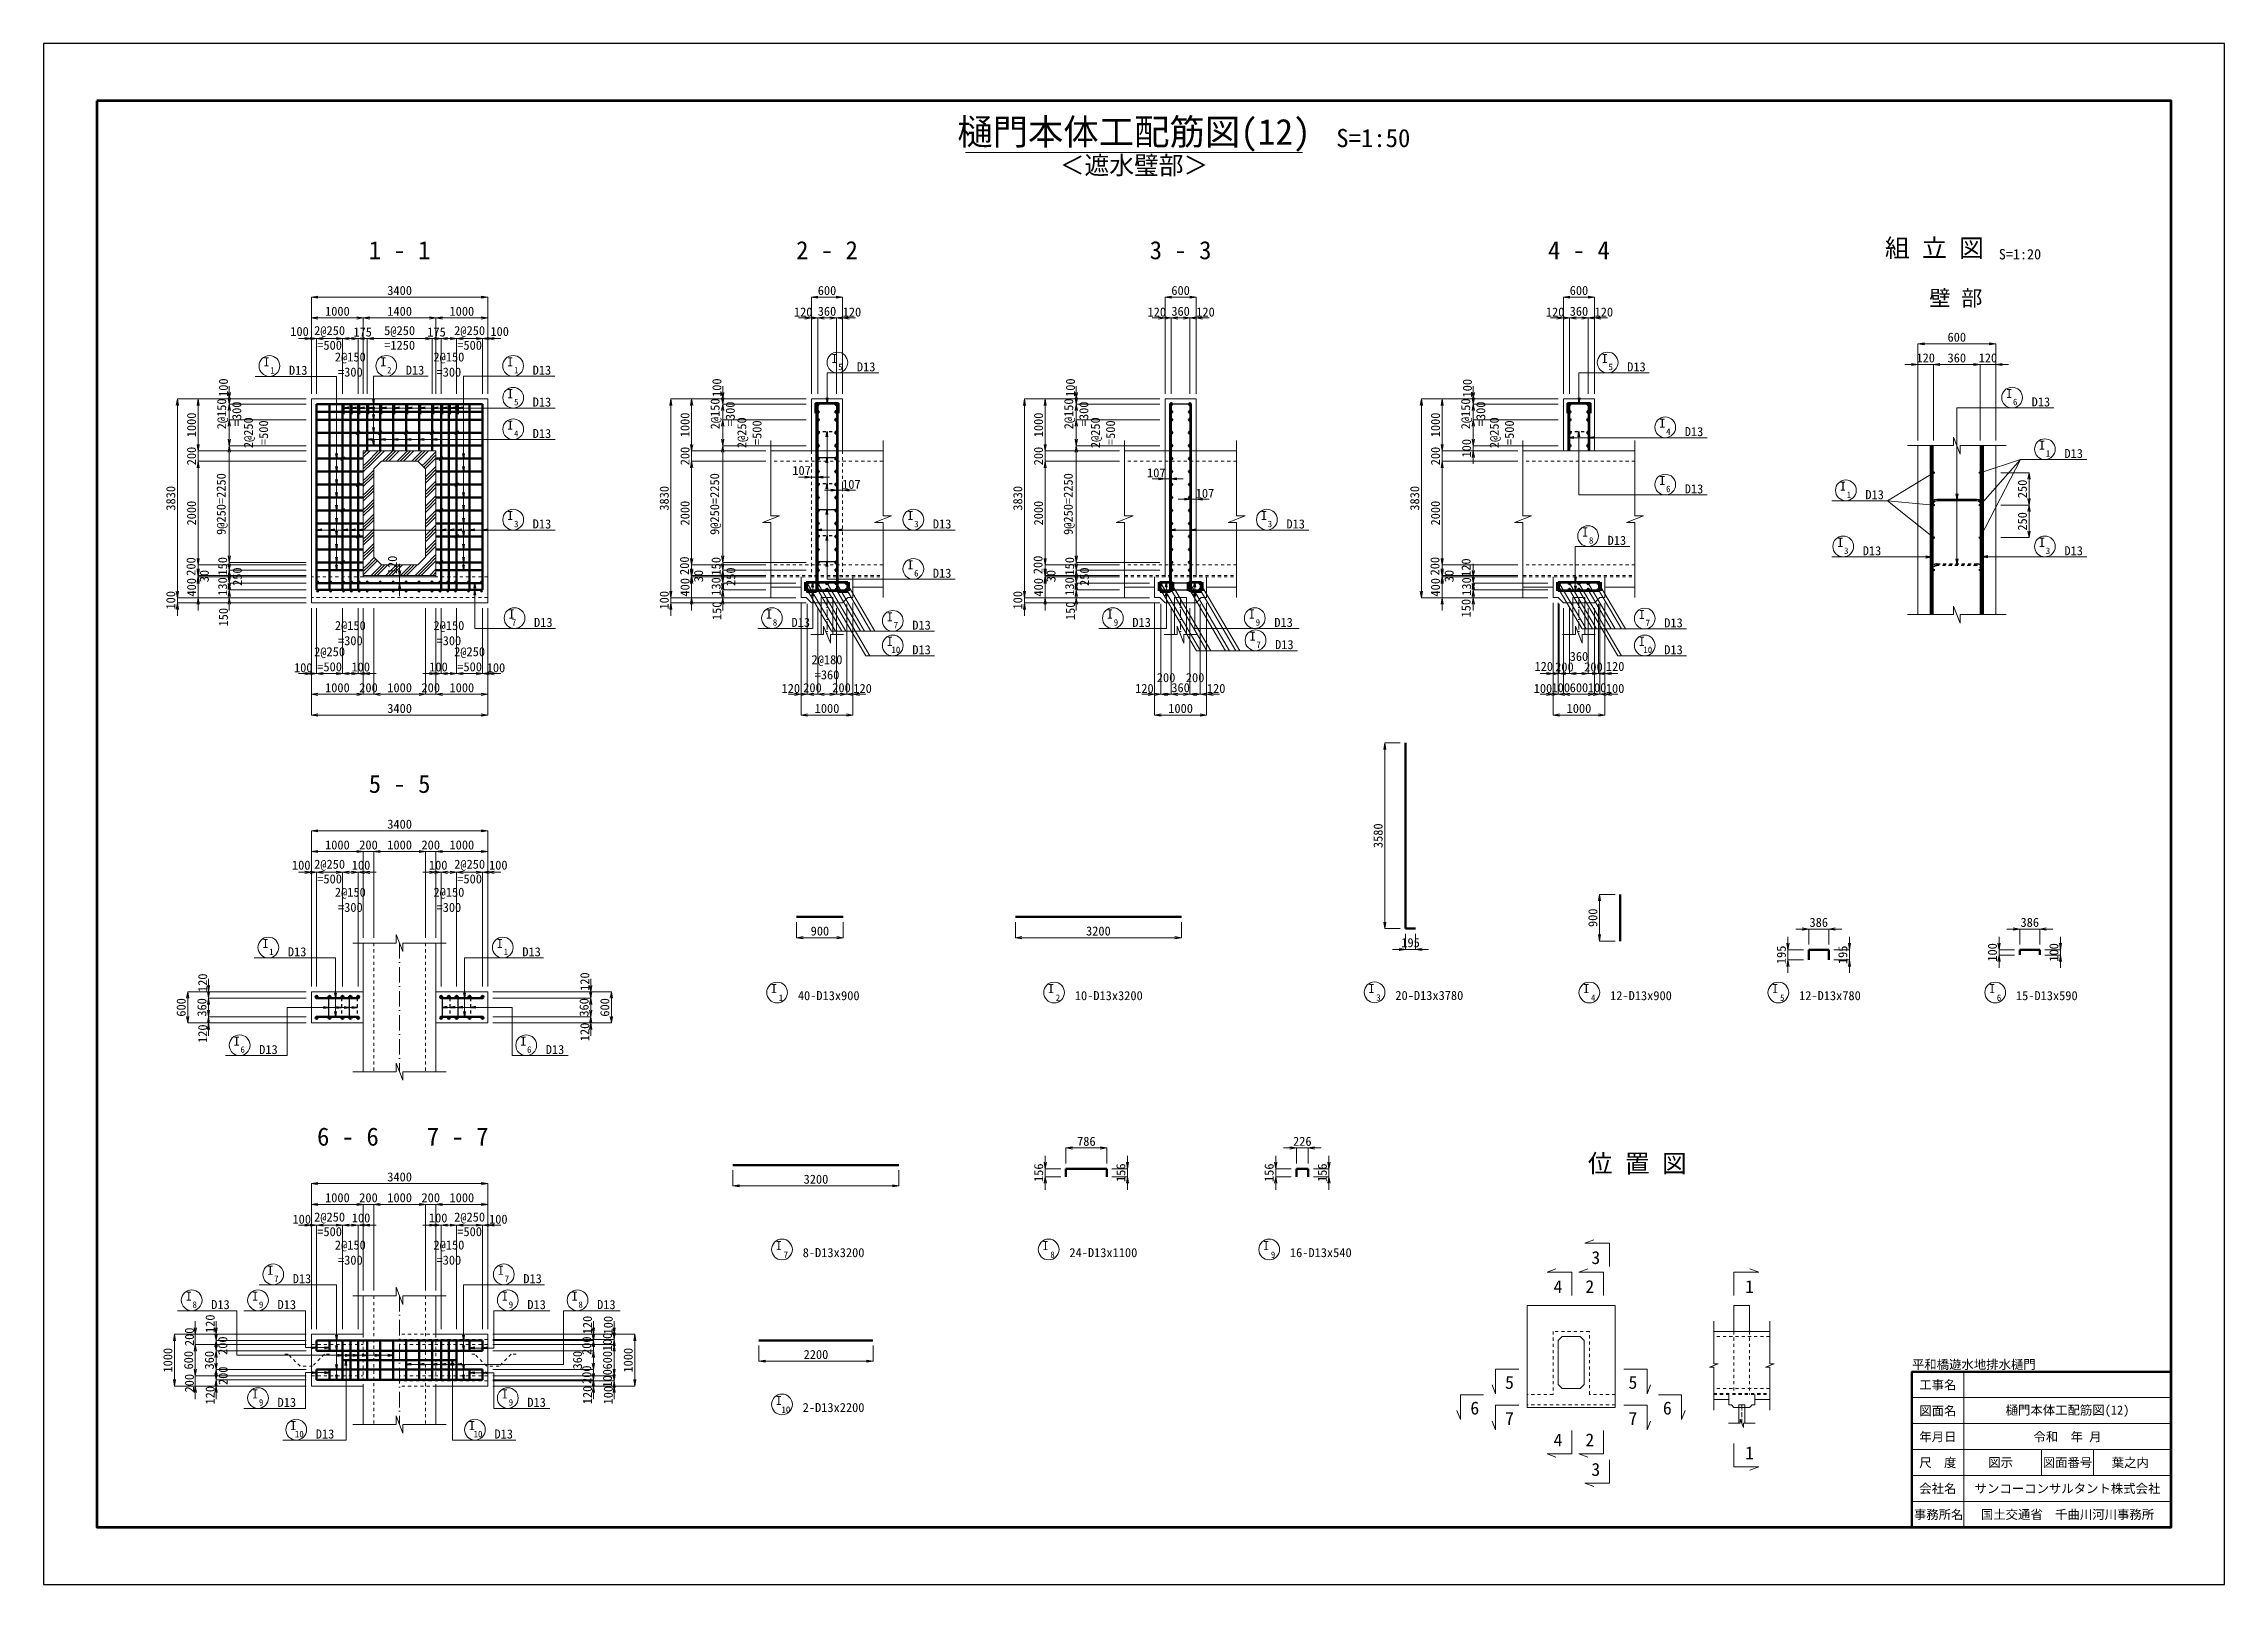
# Model space of a CAD drawing. Header units: millimetres. Extents: x 169470 to 758170, y -17820 to 11880.
# Drawn here: x 632020 to 674070, y -17820 to 11880 of the extents above; entities that cross this region are included whole.
import ezdxf
from ezdxf.enums import TextEntityAlignment as Align

# ---------------------------------------------------------------- set-up
doc = ezdxf.new("R2010")
doc.units = ezdxf.units.MM
doc.header["$LTSCALE"] = 50
doc.header["$PDSIZE"] = 300
doc.linetypes.add('SXF_一点短鎖線', pattern=[9.25, 6, -1.5, 0.25, -1.5])
doc.linetypes.add('SXF_跳び破線', pattern=[12, 6, -6])
doc.layers.get('Defpoints').update_dxf_attribs({"color": 151})
for name, color, linetype, lineweight in [('D-BGD', 7, 'Continuous', 13), ('D-BMK', 2, 'SXF_一点短鎖線', 13), ('D-STR', 1, 'Continuous', 50), ('D-STR-DIM', 7, 'Continuous', 13), ('D-STR-HTXT', 7, 'Continuous', 13), ('D-STR-STR2', 6, 'Continuous', 25), ('D-STR-STR2 @ 1', 6, 'Continuous', 25), ('D-STR-STR3', 4, 'Continuous', 25), ('D-STR-TXT', 7, 'Continuous', 13), ('D-TTL', 2, 'Continuous', 140), ('D-TTL-FRAM', 2, 'Continuous', 50), ('D-TTL-LINE', 7, 'Continuous', 13), ('D-TTL-TXT', 7, 'Continuous', 13)]:
    doc.layers.add(name, color=color, linetype=linetype, lineweight=lineweight)
doc.styles.add('MS ゴシック', font='MS Gothic.ttf')
doc.styles.add('YOKO_GOTHIC', font='MS Gothic.ttf')
doc.dimstyles.new('DIM-50', dxfattribs={"dimscale": 50, "dimtxt": 3.5, "dimasz": 2.5, "dimexe": 0, "dimexo": 2, "dimgap": 0.8, "dimtad": 1, "dimdec": 0, "dimzin": 1, "dimdsep": 46, "dimtxsty": 'MS ゴシック', "dimblk": 'OPEN', "dimcen": 0.1, "dimclrd": 256, "dimclre": 256, "dimclrt": 256, "dimaunit": 1, "dimadec": 3, "dimazin": 0, "dimtfac": 1, "dimtdec": 0, "dimtix": 1, "dimtmove": 2, "dimatfit": 3, "dimldrblk": 'OPEN', "dimfxl": 1, "dimlwd": -1, "dimlwe": -1, "dimarcsym": 2})
doc.dimstyles.new('DIM-50-20', dxfattribs={"dimscale": 50, "dimtxt": 3.5, "dimasz": 2.5, "dimexe": 0, "dimexo": 2, "dimgap": 0.8, "dimtad": 1, "dimdec": 0, "dimlfac": 0.4, "dimzin": 1, "dimdsep": 46, "dimtxsty": 'MS ゴシック', "dimblk": 'OPEN', "dimcen": 0.1, "dimclrd": 256, "dimclre": 256, "dimclrt": 256, "dimaunit": 1, "dimadec": 3, "dimazin": 0, "dimtfac": 1, "dimtdec": 0, "dimtix": 1, "dimtmove": 2, "dimatfit": 3, "dimldrblk": 'OPEN', "dimfxl": 1, "dimlwd": -1, "dimlwe": -1, "dimarcsym": 2})
doc.dimstyles.new('S50', dxfattribs={"dimscale": 50, "dimtxt": 3.5, "dimasz": 2, "dimexe": 1, "dimexo": 1, "dimgap": 1, "dimtad": 1, "dimdec": 0, "dimzin": 1, "dimdsep": 46, "dimtxsty": 'YOKO_GOTHIC', "dimblk": 'OPEN', "dimcen": 0, "dimclrd": 256, "dimclre": 256, "dimclrt": 256, "dimaunit": 1, "dimadec": 3, "dimazin": 0, "dimtfac": 1, "dimtdec": 0, "dimtix": 1, "dimtmove": 2, "dimatfit": 3, "dimldrblk": 'OPEN', "dimfxl": 1, "dimlwd": -1, "dimlwe": -1, "dimarcsym": 0})

msp = doc.modelspace()

# ---------------------------------------------------------------- texts
at = {"layer": 'D-STR-TXT'}
for s, height, style, p in [('＜遮水璧部＞', 350, 'MS ゴシック', (653044.53, 9255.82)), ('組 立 図', 350, 'YOKO_GOTHIC', (668477.72, 7660.1)), ('S=1:20', 200, 'YOKO_GOTHIC', (670127.49, 7660.1))]:
    msp.add_text(s, height=height, dxfattribs=dict(at, style=style)).set_placement(p, align=Align.BOTTOM_CENTER)
at = {"layer": 'D-STR-TXT', "style": 'YOKO_GOTHIC'}
for s, height, p in [('1 - 1', 350, (638883.8, 7724.06)), ('2 - 2', 350, (647125.09, 7724.06)), ('3 - 3', 350, (653942.81, 7724.06)), ('4 - 4', 350, (661623.84, 7724.06)), ('壁 部', 300, (668891.89, 6825.26)), ('I', 175, (647268.81, 5724.01)), ('I', 175, (662121.56, 5724.01)), ('I', 175, (641016.55, 5659.97)), ('1', 125, (641132.21, 5522.17)), ('5', 125, (647384.47, 5586.2)), ('5', 125, (662237.22, 5586.2)), ('I', 175, (669919.87, 5048.62)), ('I', 175, (663231.7, 4475.47)), ('6', 125, (670035.53, 4910.81)), ('4', 125, (663347.36, 4337.67)), ('I', 175, (670552.31, 4053.94)), ('1', 125, (670667.97, 3916.13)), ('I', 175, (663231.7, 3371.32)), ('I', 175, (666714.23, 3260.46)), ('6', 125, (663347.36, 3233.52)), ('1', 125, (666829.9, 3122.65)), ('I', 175, (648732.95, 2695.92)), ('3', 125, (648848.61, 2558.12)), ('I', 175, (655550.67, 2695.92)), ('3', 125, (655666.34, 2558.12)), ('I', 175, (661743.86, 2378.92)), ('8', 125, (661859.52, 2241.12)), ('I', 175, (666663.34, 2178.76)), ('3', 125, (666779, 2040.95)), ('I', 175, (670552.31, 2178.76)), ('3', 125, (670667.97, 2040.95)), ('I', 175, (648732.95, 1746.07)), ('6', 125, (648848.61, 1608.27)), ('I', 175, (641043.49, 797.79)), ('I', 175, (646007.25, 797.79)), ('I', 175, (648337.14, 744.91)), ('I', 175, (652580.59, 797.79)), ('I', 175, (655317.76, 797.79)), ('I', 175, (662835.89, 789.41)), ('7', 125, (641090.15, 659.98)), ('8', 125, (646122.91, 659.98)), ('7', 125, (648452.8, 607.11)), ('9', 125, (652696.25, 659.98)), ('I', 175, (655332.13, 370)), ('9', 125, (655433.42, 659.98)), ('7', 125, (662951.55, 651.61)), ('7', 125, (655447.79, 232.2)), ('5 - 5', 350, (638883.8, -2562.75)), ('I', 175, (636296.48, -5552.23)), ('I', 175, (640817.54, -5552.23)), ('1', 125, (636412.14, -5690.03)), ('1', 125, (640933.2, -5690.03)), ('I', 175, (635743.05, -7436.23)), ('6', 125, (635858.71, -7574.04)), ('I', 175, (641268.88, -7436.23)), ('6', 125, (641384.54, -7574.04)), ('6 - 6', 350, (637887.28, -9363.21)), ('7 - 7', 350, (640003.22, -9363.21)), ('位 置 図', 350, (662749.81, -9880.73)), ('I', 175, (636390.7, -11852.68)), ('I', 175, (640836.47, -11852.68)), ('3', 250, (661948.48, -11645.54)), ('I', 175, (634818.59, -12352.29)), ('7', 125, (636506.36, -11990.49)), ('7', 125, (640952.13, -11990.49)), ('I', 175, (642258.72, -12352.29)), ('4', 250, (661220.32, -12205.47)), ('2', 250, (661832.93, -12205.47)), ('1', 250, (664912.67, -12205.47)), ('8', 125, (634934.25, -12490.09)), ('8', 125, (642374.38, -12490.09)), ('5', 250, (660285.04, -14050.95)), ('5', 250, (662664.26, -14050.95)), ('6', 250, (659615.63, -14546.13)), ('7', 250, (660285.04, -14746.13)), ('7', 250, (662664.26, -14746.13)), ('6', 250, (663328.21, -14546.13)), ('4', 250, (661220.32, -15161.04)), ('2', 250, (661832.93, -15161.04)), ('3', 250, (661948.48, -15729.34)), ('1', 250, (664912.67, -15410.93))]:
    msp.add_text(s, height=height, dxfattribs=at).set_placement(p, align=Align.CENTER)
at = {"layer": 'D-STR-TXT', "color": 4, "style": 'YOKO_GOTHIC'}
for s, height, p in [('I', 175, (636316.95, 5658.19)), ('1', 125, (636432.61, 5520.39)), ('I', 175, (638570.09, 5659.97)), ('2', 125, (638685.75, 5522.17)), ('I', 175, (641017.39, 5045.63)), ('5', 125, (641133.05, 4907.83)), ('I', 175, (641017.39, 4438.44)), ('4', 125, (641133.05, 4300.64)), ('I', 175, (641017.39, 2695.92)), ('3', 125, (641133.05, 2558.12)), ('I', 175, (648337.14, 270.21)), ('I', 175, (662835.89, 270.21)), ('10', 125, (648452.8, 132.41)), ('10', 125, (662951.55, 132.41)), ('I', 175, (636097.71, -12352.29)), ('I', 175, (640914.22, -12352.29)), ('9', 125, (636213.37, -12490.09)), ('9', 125, (641029.88, -12490.09)), ('I', 175, (636097.71, -14236.69)), ('9', 125, (636213.37, -14374.49)), ('I', 175, (640914.22, -14236.69)), ('9', 125, (641029.88, -14374.49)), ('I', 175, (636834.69, -14846.85)), ('I', 175, (640280.11, -14846.85)), ('10', 125, (636950.35, -14984.66)), ('10', 125, (640395.77, -14984.66))]:
    msp.add_text(s, height=height, dxfattribs=at).set_placement(p, align=Align.CENTER)
at = {"layer": 'D-STR-TXT', "style": 'YOKO_GOTHIC'}
for p in [(636749.75, 5496.51), (639002.89, 5498.29), (641449.35, 5498.29), (647701.61, 5562.32), (662554.36, 5562.32), (641450.19, 4883.95), (670352.66, 4886.93), (641450.19, 4276.76), (663664.5, 4313.79), (670985.11, 3892.25), (663664.5, 3209.64), (667147.03, 3098.77), (641450.19, 2534.24), (649165.74, 2534.24), (655983.47, 2534.24), (662176.65, 2217.24), (667096.14, 2017.07), (670985.11, 2017.07), (649165.74, 1584.39), (641476.29, 636.1), (646440.05, 636.1), (648769.93, 583.23), (653013.38, 636.1), (655750.55, 636.1), (663268.69, 627.73), (655764.92, 208.32), (636729.28, -5713.91), (641250.34, -5713.91), (636175.84, -7597.92), (641701.68, -7597.92), (636823.5, -12014.37), (641269.27, -12014.37), (635251.38, -12513.97), (636530.51, -12513.97), (641347.01, -12513.97), (642691.52, -12513.97), (636530.51, -14398.37), (641347.01, -14398.37)]:
    msp.add_text('D13', height=175, dxfattribs=at).set_placement(p)
at = {"layer": 'D-STR-TXT', "color": 4, "style": 'YOKO_GOTHIC'}
for p in [(648769.93, 108.53), (663268.69, 108.53), (637267.48, -15008.54), (640712.9, -15008.54)]:
    msp.add_text('D13', height=175, dxfattribs=at).set_placement(p)
at = {"layer": 'D-STR-TXT', "style": 'YOKO_GOTHIC'}
for s, height, p in [('I ', 175, (646162.89, -6335.96)), ('I ', 175, (651503.67, -6335.96)), ('I ', 175, (657684.26, -6332.6)), ('I ', 175, (661825.04, -6335.96)), ('I ', 175, (665468.81, -6335.96)), ('I ', 175, (669649.93, -6335.96)), ('1', 125, (646237.89, -6510.96)), ('2', 125, (651578.67, -6510.96)), ('3', 125, (657759.26, -6507.6)), ('4', 125, (661900.04, -6510.96)), ('5', 125, (665543.81, -6510.96)), ('6', 125, (669724.93, -6510.96)), ('I ', 175, (646256.55, -11289.56)), ('I ', 175, (651398.96, -11289.56)), ('I ', 175, (655651.13, -11289.56)), ('7', 125, (646331.55, -11464.56)), ('8', 125, (651473.96, -11464.56)), ('9', 125, (655726.13, -11464.56))]:
    msp.add_text(s, height=height, dxfattribs=at).set_placement(p, align=Align.MIDDLE_CENTER)
for s, p in [('40-D13x900', (646562.89, -6610.96)), ('8-D13x3200', (646656.55, -11564.56)), ('24-D13x1100', (651798.96, -11564.56))]:
    msp.add_text(s, height=175, dxfattribs=at).set_placement(p, align=Align.BOTTOM_LEFT)
at = {"layer": 'D-STR-TXT', "color": 4, "style": 'YOKO_GOTHIC'}
for s, p in [('10-D13x3200', (651903.67, -6610.96)), ('20-D13x3780', (658084.26, -6607.6)), ('12-D13x900', (662225.04, -6610.96)), ('12-D13x780', (665868.81, -6610.96)), ('15-D13x590', (670049.93, -6610.96)), ('16-D13x540', (656051.13, -11564.56)), ('2-D13x2200', (646656.55, -14551.03))]:
    msp.add_text(s, height=175, dxfattribs=at).set_placement(p, align=Align.BOTTOM_LEFT)
for s, height, p in [('I ', 175, (646256.55, -14276.03)), ('10', 125, (646331.55, -14451.03))]:
    msp.add_text(s, height=height, dxfattribs=at).set_placement(p, align=Align.MIDDLE_CENTER)
at = {"layer": 'D-TTL-TXT', "style": 'MS ゴシック'}
for s, height, p in [('樋門本体工配筋図(12)', 500, (653044.53, 9780)), ('S=1:50', 350, (657659.01, 9780))]:
    msp.add_text(s, height=height, dxfattribs=at).set_placement(p, align=Align.BOTTOM_CENTER)
msp.add_text('平和橋遊水地排水樋門', height=175, dxfattribs=at).set_placement((668044.53, -13720), align=Align.BOTTOM_LEFT)
for s, p in [('工事名', (668544.53, -13970)), ('図面名', (668544.53, -14470)), ('樋門本体工配筋図(12)', (671044.53, -14470)), ('年月日', (668544.53, -14970)), ('令和  年 月', (671044.53, -14970)), ('尺\u3000度', (668544.53, -15470)), ('図示', (669754.43, -15470)), ('図面番号', (671044.53, -15470)), ('葉之内', (672254.43, -15470)), ('会社名', (668544.53, -15970)), ('サンコーコンサルタント株式会社', (671044.53, -15970)), ('事務所名', (668560.6, -16470)), ('国土交通省\u3000千曲川河川事務所', (671044.53, -16470))]:
    msp.add_text(s, height=175, dxfattribs=at).set_placement(p, align=Align.MIDDLE)

# ---------------------------------------------------------------- blocks, each defined once
blk = doc.blocks.new('a')
at = {"layer": 'D-STR-STR2', "lineweight": 50}
for radius in [20, 10]:
    blk.add_circle((0, 0), radius, dxfattribs=at)
blk = doc.blocks.new('_Open')
at = {"color": 0, "linetype": 'ByBlock', "lineweight": -2}
for p, q in [((-1, 0.17), (0, 0)), ((-1, -0.17), (0, 0)), ((0, 0), (-1, 0))]:
    blk.add_line(p, q, dxfattribs=at)
blk = doc.blocks.new('*D123')
at = {"layer": 'D-STR-DIM', "transparency": 16777216}
for p, q in [((653518, 6593), (653393, 6593)), ((653643, 5130), (653643, 6593)), ((653643, 6593), (653763, 6593)), ((653763, 5130), (653763, 6593)), ((653888, 6593), (654013, 6593))]:
    blk.add_line(p, q, dxfattribs=at)
at = {"layer": 'Defpoints', "color": 0, "transparency": 16777216}
for p in [(653763, 6593), (653643, 5030), (653763, 5030)]:
    blk.add_point(p, dxfattribs=at)
at = {"layer": 'D-STR-DIM', "transparency": 16777216, "xscale": 125, "yscale": 125, "zscale": 125}
blk.add_blockref('_Open', (653643, 6593), dxfattribs=at)
at = {"layer": 'D-STR-DIM', "transparency": 16777216, "xscale": 125, "yscale": 125, "zscale": 125, "rotation": 180}
blk.add_blockref('_Open', (653763, 6593), dxfattribs=at)
at = {"layer": 'D-STR-DIM', "transparency": 16777216, "insert": (653484, 6705), "char_height": 175, "attachment_point": 5, "style": 'MS ゴシック'}
blk.add_mtext('120', dxfattribs=at)
blk = doc.blocks.new('*D124')
at = {"layer": 'D-STR-DIM', "transparency": 16777216}
for p, q in [((653638, 6593), (653513, 6593)), ((653763, 5130), (653763, 6593)), ((653763, 6593), (654123, 6593)), ((654123, 5130), (654123, 6593)), ((654248, 6593), (654373, 6593))]:
    blk.add_line(p, q, dxfattribs=at)
at = {"layer": 'Defpoints', "color": 0, "transparency": 16777216}
for p in [(654123, 6593), (653763, 5030), (654123, 5030)]:
    blk.add_point(p, dxfattribs=at)
at = {"layer": 'D-STR-DIM', "transparency": 16777216, "xscale": 125, "yscale": 125, "zscale": 125}
blk.add_blockref('_Open', (653763, 6593), dxfattribs=at)
at = {"layer": 'D-STR-DIM', "transparency": 16777216, "xscale": 125, "yscale": 125, "zscale": 125, "rotation": 180}
blk.add_blockref('_Open', (654123, 6593), dxfattribs=at)
at = {"layer": 'D-STR-DIM', "transparency": 16777216, "insert": (653943, 6720), "char_height": 175, "attachment_point": 5, "style": 'MS ゴシック'}
blk.add_mtext('360', dxfattribs=at)
blk = doc.blocks.new('*D125')
at = {"layer": 'D-STR-DIM', "transparency": 16777216}
for p, q in [((653998, 6593), (653873, 6593)), ((654123, 5130), (654123, 6593)), ((654123, 6593), (654243, 6593)), ((654243, 5130), (654243, 6593)), ((654368, 6593), (654493, 6593))]:
    blk.add_line(p, q, dxfattribs=at)
at = {"layer": 'Defpoints', "color": 0, "transparency": 16777216}
for p in [(654243, 6593), (654123, 5030), (654243, 5030)]:
    blk.add_point(p, dxfattribs=at)
at = {"layer": 'D-STR-DIM', "transparency": 16777216, "xscale": 125, "yscale": 125, "zscale": 125}
blk.add_blockref('_Open', (654123, 6593), dxfattribs=at)
at = {"layer": 'D-STR-DIM', "transparency": 16777216, "xscale": 125, "yscale": 125, "zscale": 125, "rotation": 180}
blk.add_blockref('_Open', (654243, 6593), dxfattribs=at)
at = {"layer": 'D-STR-DIM', "transparency": 16777216, "insert": (654423, 6705), "char_height": 175, "attachment_point": 5, "style": 'MS ゴシック'}
blk.add_mtext('120', dxfattribs=at)
blk = doc.blocks.new('*D126')
at = {"layer": 'D-STR-DIM', "transparency": 16777216}
for p, q in [((653643, 5130), (653643, 6993)), ((653768, 6993), (654118, 6993)), ((654243, 5130), (654243, 6993))]:
    blk.add_line(p, q, dxfattribs=at)
at = {"layer": 'Defpoints', "color": 0, "transparency": 16777216}
for p in [(654243, 6993), (653643, 5030), (654243, 5030)]:
    blk.add_point(p, dxfattribs=at)
at = {"layer": 'D-STR-DIM', "transparency": 16777216, "xscale": 125, "yscale": 125, "zscale": 125, "rotation": 180}
blk.add_blockref('_Open', (653643, 6993), dxfattribs=at)
at = {"layer": 'D-STR-DIM', "transparency": 16777216, "xscale": 125, "yscale": 125, "zscale": 125}
blk.add_blockref('_Open', (654243, 6993), dxfattribs=at)
at = {"layer": 'D-STR-DIM', "transparency": 16777216, "insert": (653943, 7120), "char_height": 175, "attachment_point": 5, "style": 'MS ゴシック'}
blk.add_mtext('600', dxfattribs=at)
blk = doc.blocks.new('*D127')
at = {"layer": 'D-STR-DIM', "transparency": 16777216}
for p, q in [((650932, 1325), (650932, 1450)), ((653343, 1200), (650932, 1200)), ((650932, 1100), (650932, 1200)), ((653543, 1100), (650932, 1100)), ((650932, 975), (650932, 850))]:
    blk.add_line(p, q, dxfattribs=at)
at = {"layer": 'Defpoints', "color": 0, "transparency": 16777216}
for p in [(650932, 1200), (653443, 1200), (653643, 1100)]:
    blk.add_point(p, dxfattribs=at)
at = {"layer": 'D-STR-DIM', "transparency": 16777216, "xscale": 125, "yscale": 125, "zscale": 125}
for p, rotation in [((650932, 1200), 270), ((650932, 1100), 90)]:
    blk.add_blockref('_Open', p, dxfattribs=dict(at, rotation=rotation))
at = {"layer": 'D-STR-DIM', "transparency": 16777216, "insert": (650804, 1150), "char_height": 175, "attachment_point": 5, "rotation": 90, "style": 'MS ゴシック'}
blk.add_mtext('100', dxfattribs=at)
blk = doc.blocks.new('*D128')
at = {"layer": 'D-STR-DIM', "transparency": 16777216}
for p, q in [((653543, 5030), (650932, 5030)), ((650932, 1325), (650932, 4905)), ((653343, 1200), (650932, 1200))]:
    blk.add_line(p, q, dxfattribs=at)
at = {"layer": 'Defpoints', "color": 0, "transparency": 16777216}
for p in [(650932, 5030), (653643, 5030), (653443, 1200)]:
    blk.add_point(p, dxfattribs=at)
at = {"layer": 'D-STR-DIM', "transparency": 16777216, "xscale": 125, "yscale": 125, "zscale": 125}
for p, rotation in [((650932, 5030), 90), ((650932, 1200), 270)]:
    blk.add_blockref('_Open', p, dxfattribs=dict(at, rotation=rotation))
at = {"layer": 'D-STR-DIM', "transparency": 16777216, "insert": (650804, 3115), "char_height": 175, "attachment_point": 5, "rotation": 90, "style": 'MS ゴシック'}
blk.add_mtext('3830', dxfattribs=at)
blk = doc.blocks.new('*D129')
at = {"layer": 'D-STR-DIM', "transparency": 16777216}
for p, q in [((653543, 5030), (651332, 5030)), ((651332, 4905), (651332, 4155)), ((652763, 4030), (651332, 4030))]:
    blk.add_line(p, q, dxfattribs=at)
at = {"layer": 'Defpoints', "color": 0, "transparency": 16777216}
for p in [(653643, 5030), (651332, 4030), (652863, 4030)]:
    blk.add_point(p, dxfattribs=at)
at = {"layer": 'D-STR-DIM', "transparency": 16777216, "xscale": 125, "yscale": 125, "zscale": 125}
for p, rotation in [((651332, 5030), 90), ((651332, 4030), 270)]:
    blk.add_blockref('_Open', p, dxfattribs=dict(at, rotation=rotation))
at = {"layer": 'D-STR-DIM', "transparency": 16777216, "insert": (651204, 4530), "char_height": 175, "attachment_point": 5, "rotation": 90, "style": 'MS ゴシック'}
blk.add_mtext('1000', dxfattribs=at)
blk = doc.blocks.new('*D130')
at = {"layer": 'D-STR-DIM', "transparency": 16777216}
for p, q in [((651332, 4155), (651332, 4280)), ((652763, 4030), (651332, 4030)), ((651332, 4030), (651332, 3830)), ((652763, 3830), (651332, 3830)), ((651332, 3705), (651332, 3580))]:
    blk.add_line(p, q, dxfattribs=at)
at = {"layer": 'Defpoints', "color": 0, "transparency": 16777216}
for p in [(651332, 3830), (652863, 4030), (652863, 3830)]:
    blk.add_point(p, dxfattribs=at)
at = {"layer": 'D-STR-DIM', "transparency": 16777216, "xscale": 125, "yscale": 125, "zscale": 125}
for p, rotation in [((651332, 4030), 270), ((651332, 3830), 90)]:
    blk.add_blockref('_Open', p, dxfattribs=dict(at, rotation=rotation))
at = {"layer": 'D-STR-DIM', "transparency": 16777216, "insert": (651204, 3930), "char_height": 175, "attachment_point": 5, "rotation": 90, "style": 'MS ゴシック'}
blk.add_mtext('200', dxfattribs=at)
blk = doc.blocks.new('*D131')
at = {"layer": 'D-STR-DIM', "transparency": 16777216}
for p, q in [((652763, 3830), (651332, 3830)), ((651332, 3705), (651332, 1955)), ((652763, 1830), (651332, 1830))]:
    blk.add_line(p, q, dxfattribs=at)
at = {"layer": 'Defpoints', "color": 0, "transparency": 16777216}
for p in [(652863, 3830), (651332, 1830), (652863, 1830)]:
    blk.add_point(p, dxfattribs=at)
at = {"layer": 'D-STR-DIM', "transparency": 16777216, "xscale": 125, "yscale": 125, "zscale": 125}
for p, rotation in [((651332, 3830), 90), ((651332, 1830), 270)]:
    blk.add_blockref('_Open', p, dxfattribs=dict(at, rotation=rotation))
at = {"layer": 'D-STR-DIM', "transparency": 16777216, "insert": (651204, 2830), "char_height": 175, "attachment_point": 5, "rotation": 90, "style": 'MS ゴシック'}
blk.add_mtext('2000', dxfattribs=at)
blk = doc.blocks.new('*D132')
at = {"layer": 'D-STR-DIM', "transparency": 16777216}
for p, q in [((651332, 1725), (651332, 1850)), ((652763, 1600), (651332, 1600)), ((651332, 1600), (651332, 1200)), ((653343, 1200), (651332, 1200)), ((651332, 1075), (651332, 950))]:
    blk.add_line(p, q, dxfattribs=at)
at = {"layer": 'Defpoints', "color": 0, "transparency": 16777216}
for p in [(652863, 1600), (651332, 1200), (653443, 1200)]:
    blk.add_point(p, dxfattribs=at)
at = {"layer": 'D-STR-DIM', "transparency": 16777216, "xscale": 125, "yscale": 125, "zscale": 125}
for p, rotation in [((651332, 1600), 270), ((651332, 1200), 90)]:
    blk.add_blockref('_Open', p, dxfattribs=dict(at, rotation=rotation))
at = {"layer": 'D-STR-DIM', "transparency": 16777216, "insert": (651204, 1400), "char_height": 175, "attachment_point": 5, "rotation": 90, "style": 'MS ゴシック'}
blk.add_mtext('400', dxfattribs=at)
blk = doc.blocks.new('*D133')
at = {"layer": 'D-STR-DIM', "transparency": 16777216}
for p, q in [((651932, 1475), (651932, 1600)), ((652763, 1350), (651932, 1350)), ((651932, 1200), (651932, 1350)), ((653343, 1200), (651932, 1200)), ((651932, 1075), (651932, 950))]:
    blk.add_line(p, q, dxfattribs=at)
at = {"layer": 'Defpoints', "color": 0, "transparency": 16777216}
for p in [(651932, 1350), (652863, 1350), (653443, 1200)]:
    blk.add_point(p, dxfattribs=at)
at = {"layer": 'D-STR-DIM', "transparency": 16777216, "xscale": 125, "yscale": 125, "zscale": 125}
for p, rotation in [((651932, 1350), 270), ((651932, 1200), 90)]:
    blk.add_blockref('_Open', p, dxfattribs=dict(at, rotation=rotation))
at = {"layer": 'D-STR-DIM', "transparency": 16777216, "insert": (651819, 947), "char_height": 175, "attachment_point": 5, "rotation": 90, "style": 'MS ゴシック'}
blk.add_mtext('150', dxfattribs=at)
blk = doc.blocks.new('*D134')
at = {"layer": 'D-STR-DIM', "transparency": 16777216}
for p, q in [((651932, 1605), (651932, 1730)), ((652763, 1480), (651932, 1480)), ((651932, 1350), (651932, 1480)), ((652763, 1350), (651932, 1350)), ((651932, 1225), (651932, 1100))]:
    blk.add_line(p, q, dxfattribs=at)
at = {"layer": 'Defpoints', "color": 0, "transparency": 16777216}
for p in [(651932, 1480), (652863, 1480), (652863, 1350)]:
    blk.add_point(p, dxfattribs=at)
at = {"layer": 'D-STR-DIM', "transparency": 16777216, "xscale": 125, "yscale": 125, "zscale": 125}
for p, rotation in [((651932, 1480), 270), ((651932, 1350), 90)]:
    blk.add_blockref('_Open', p, dxfattribs=dict(at, rotation=rotation))
at = {"layer": 'D-STR-DIM', "transparency": 16777216, "insert": (651804, 1415), "char_height": 175, "attachment_point": 5, "rotation": 90, "style": 'MS ゴシック'}
blk.add_mtext('130', dxfattribs=at)
blk = doc.blocks.new('*D135')
at = {"layer": 'D-STR-DIM', "transparency": 16777216}
for p, q in [((653518, 3492), (653393, 3492)), ((653643, 3592), (653643, 3492)), ((653643, 3492), (653743, 3492)), ((653743, 3592), (653743, 3492)), ((653868, 3492), (653993, 3492))]:
    blk.add_line(p, q, dxfattribs=at)
at = {"layer": 'Defpoints', "color": 0, "transparency": 16777216}
for p in [(653643, 3492), (653743, 3492), (653743, 3492)]:
    blk.add_point(p, dxfattribs=at)
at = {"layer": 'D-STR-DIM', "transparency": 16777216, "xscale": 125, "yscale": 125, "zscale": 125}
blk.add_blockref('_Open', (653643, 3492), dxfattribs=at)
at = {"layer": 'D-STR-DIM', "transparency": 16777216, "xscale": 125, "yscale": 125, "zscale": 125, "rotation": 180}
blk.add_blockref('_Open', (653743, 3492), dxfattribs=at)
at = {"layer": 'D-STR-DIM', "transparency": 16777216, "insert": (653474, 3605), "char_height": 175, "attachment_point": 5, "style": 'MS ゴシック'}
blk.add_mtext('107', dxfattribs=at)
blk = doc.blocks.new('*D136')
at = {"layer": 'D-STR-DIM', "transparency": 16777216}
for p, q in [((654018, 3098), (653893, 3098)), ((654143, 3198), (654143, 3098)), ((654143, 3098), (654243, 3098)), ((654243, 3198), (654243, 3098)), ((654368, 3098), (654493, 3098))]:
    blk.add_line(p, q, dxfattribs=at)
at = {"layer": 'Defpoints', "color": 0, "transparency": 16777216}
for p in [(654143, 3098), (654243, 3098), (654243, 3098)]:
    blk.add_point(p, dxfattribs=at)
at = {"layer": 'D-STR-DIM', "transparency": 16777216, "xscale": 125, "yscale": 125, "zscale": 125}
blk.add_blockref('_Open', (654143, 3098), dxfattribs=at)
at = {"layer": 'D-STR-DIM', "transparency": 16777216, "xscale": 125, "yscale": 125, "zscale": 125, "rotation": 180}
blk.add_blockref('_Open', (654243, 3098), dxfattribs=at)
at = {"layer": 'D-STR-DIM', "transparency": 16777216, "insert": (654413, 3211), "char_height": 175, "attachment_point": 5, "style": 'MS ゴシック'}
blk.add_mtext('107', dxfattribs=at)
blk = doc.blocks.new('*D137')
at = {"layer": 'D-STR-DIM', "transparency": 16777216}
for p, q in [((637184, 5130), (637184, 6993)), ((637309, 6993), (640459, 6993)), ((640584, 5130), (640584, 6993))]:
    blk.add_line(p, q, dxfattribs=at)
at = {"layer": 'Defpoints', "color": 0, "transparency": 16777216}
for p in [(640584, 6993), (637184, 5030), (640584, 5030)]:
    blk.add_point(p, dxfattribs=at)
at = {"layer": 'D-STR-DIM', "transparency": 16777216, "xscale": 125, "yscale": 125, "zscale": 125, "rotation": 180}
blk.add_blockref('_Open', (637184, 6993), dxfattribs=at)
at = {"layer": 'D-STR-DIM', "transparency": 16777216, "xscale": 125, "yscale": 125, "zscale": 125}
blk.add_blockref('_Open', (640584, 6993), dxfattribs=at)
at = {"layer": 'D-STR-DIM', "transparency": 16777216, "insert": (638884, 7120), "char_height": 175, "attachment_point": 5, "style": 'MS ゴシック'}
blk.add_mtext('3400', dxfattribs=at)
blk = doc.blocks.new('*D138')
at = {"layer": 'D-STR-DIM', "transparency": 16777216}
for p, q in [((637184, 5130), (637184, 6593)), ((637309, 6593), (638059, 6593)), ((638184, 5130), (638184, 6593))]:
    blk.add_line(p, q, dxfattribs=at)
at = {"layer": 'Defpoints', "color": 0, "transparency": 16777216}
for p in [(638184, 6593), (637184, 5030), (638184, 5030)]:
    blk.add_point(p, dxfattribs=at)
at = {"layer": 'D-STR-DIM', "transparency": 16777216, "xscale": 125, "yscale": 125, "zscale": 125, "rotation": 180}
blk.add_blockref('_Open', (637184, 6593), dxfattribs=at)
at = {"layer": 'D-STR-DIM', "transparency": 16777216, "xscale": 125, "yscale": 125, "zscale": 125}
blk.add_blockref('_Open', (638184, 6593), dxfattribs=at)
at = {"layer": 'D-STR-DIM', "transparency": 16777216, "insert": (637684, 6720), "char_height": 175, "attachment_point": 5, "style": 'MS ゴシック'}
blk.add_mtext('1000', dxfattribs=at)
blk = doc.blocks.new('*D139')
at = {"layer": 'D-STR-DIM', "transparency": 16777216}
for p, q in [((638184, 5130), (638184, 6593)), ((638309, 6593), (639459, 6593)), ((639584, 5130), (639584, 6593))]:
    blk.add_line(p, q, dxfattribs=at)
at = {"layer": 'Defpoints', "color": 0, "transparency": 16777216}
for p in [(639584, 6593), (638184, 5030), (639584, 5030)]:
    blk.add_point(p, dxfattribs=at)
at = {"layer": 'D-STR-DIM', "transparency": 16777216, "xscale": 125, "yscale": 125, "zscale": 125, "rotation": 180}
blk.add_blockref('_Open', (638184, 6593), dxfattribs=at)
at = {"layer": 'D-STR-DIM', "transparency": 16777216, "xscale": 125, "yscale": 125, "zscale": 125}
blk.add_blockref('_Open', (639584, 6593), dxfattribs=at)
at = {"layer": 'D-STR-DIM', "transparency": 16777216, "insert": (638884, 6720), "char_height": 175, "attachment_point": 5, "style": 'MS ゴシック'}
blk.add_mtext('1400', dxfattribs=at)
blk = doc.blocks.new('*D140')
at = {"layer": 'D-STR-DIM', "transparency": 16777216}
for p, q in [((639584, 5130), (639584, 6593)), ((639709, 6593), (640459, 6593)), ((640584, 5130), (640584, 6593))]:
    blk.add_line(p, q, dxfattribs=at)
at = {"layer": 'Defpoints', "color": 0, "transparency": 16777216}
for p in [(640584, 6593), (639584, 5030), (640584, 5030)]:
    blk.add_point(p, dxfattribs=at)
at = {"layer": 'D-STR-DIM', "transparency": 16777216, "xscale": 125, "yscale": 125, "zscale": 125, "rotation": 180}
blk.add_blockref('_Open', (639584, 6593), dxfattribs=at)
at = {"layer": 'D-STR-DIM', "transparency": 16777216, "xscale": 125, "yscale": 125, "zscale": 125}
blk.add_blockref('_Open', (640584, 6593), dxfattribs=at)
at = {"layer": 'D-STR-DIM', "transparency": 16777216, "insert": (640084, 6720), "char_height": 175, "attachment_point": 5, "style": 'MS ゴシック'}
blk.add_mtext('1000', dxfattribs=at)
blk = doc.blocks.new('*D141')
at = {"layer": 'D-STR-DIM', "transparency": 16777216}
for p, q in [((637059, 6193), (636934, 6193)), ((637184, 5130), (637184, 6193)), ((637184, 6193), (637284, 6193)), ((637284, 5130), (637284, 6193)), ((637409, 6193), (637534, 6193))]:
    blk.add_line(p, q, dxfattribs=at)
at = {"layer": 'Defpoints', "color": 0, "transparency": 16777216}
for p in [(637284, 6193), (637184, 5030), (637284, 5030)]:
    blk.add_point(p, dxfattribs=at)
at = {"layer": 'D-STR-DIM', "transparency": 16777216, "xscale": 125, "yscale": 125, "zscale": 125}
blk.add_blockref('_Open', (637184, 6193), dxfattribs=at)
at = {"layer": 'D-STR-DIM', "transparency": 16777216, "xscale": 125, "yscale": 125, "zscale": 125, "rotation": 180}
blk.add_blockref('_Open', (637284, 6193), dxfattribs=at)
at = {"layer": 'D-STR-DIM', "transparency": 16777216, "insert": (636954, 6330), "char_height": 175, "attachment_point": 5, "style": 'MS ゴシック'}
blk.add_mtext('100', dxfattribs=at)
blk = doc.blocks.new('*D142')
at = {"layer": 'D-STR-DIM', "transparency": 16777216}
for p, q in [((637159, 6193), (637034, 6193)), ((637284, 5130), (637284, 6193)), ((637284, 6193), (637784, 6193)), ((637784, 5130), (637784, 6193)), ((637909, 6193), (638034, 6193))]:
    blk.add_line(p, q, dxfattribs=at)
at = {"layer": 'Defpoints', "color": 0, "transparency": 16777216}
for p in [(637784, 6193), (637284, 5030), (637784, 5030)]:
    blk.add_point(p, dxfattribs=at)
at = {"layer": 'D-STR-DIM', "transparency": 16777216, "xscale": 125, "yscale": 125, "zscale": 125}
blk.add_blockref('_Open', (637284, 6193), dxfattribs=at)
at = {"layer": 'D-STR-DIM', "transparency": 16777216, "xscale": 125, "yscale": 125, "zscale": 125, "rotation": 180}
blk.add_blockref('_Open', (637784, 6193), dxfattribs=at)
at = {"layer": 'D-STR-DIM', "transparency": 16777216, "char_height": 175, "attachment_point": 5, "style": 'MS ゴシック'}
for s, insert in [('2@250', (637534, 6330)), ('=500', (637534, 6065))]:
    blk.add_mtext(s, dxfattribs=dict(at, insert=insert))
blk = doc.blocks.new('*D143')
at = {"layer": 'D-STR-DIM', "transparency": 16777216}
for p, q in [((638259, 5130), (638259, 6193)), ((638384, 6193), (639384, 6193)), ((639509, 5130), (639509, 6193))]:
    blk.add_line(p, q, dxfattribs=at)
at = {"layer": 'Defpoints', "color": 0, "transparency": 16777216}
for p in [(639509, 6193), (638259, 5030), (639509, 5030)]:
    blk.add_point(p, dxfattribs=at)
at = {"layer": 'D-STR-DIM', "transparency": 16777216, "xscale": 125, "yscale": 125, "zscale": 125, "rotation": 180}
blk.add_blockref('_Open', (638259, 6193), dxfattribs=at)
at = {"layer": 'D-STR-DIM', "transparency": 16777216, "xscale": 125, "yscale": 125, "zscale": 125}
blk.add_blockref('_Open', (639509, 6193), dxfattribs=at)
at = {"layer": 'D-STR-DIM', "transparency": 16777216, "char_height": 175, "attachment_point": 5, "style": 'MS ゴシック'}
for s, insert in [('5@250', (638884, 6330)), ('=1250', (638884, 6065))]:
    blk.add_mtext(s, dxfattribs=dict(at, insert=insert))
blk = doc.blocks.new('*D144')
at = {"layer": 'D-STR-DIM', "transparency": 16777216}
for p, q in [((634599, 1325), (634599, 1450)), ((637084, 1200), (634599, 1200)), ((634599, 1200), (634599, 1100)), ((637084, 1100), (634599, 1100)), ((634599, 975), (634599, 850))]:
    blk.add_line(p, q, dxfattribs=at)
at = {"layer": 'Defpoints', "color": 0, "transparency": 16777216}
for p in [(634599, 1100), (637184, 1200), (637184, 1100)]:
    blk.add_point(p, dxfattribs=at)
at = {"layer": 'D-STR-DIM', "transparency": 16777216, "xscale": 125, "yscale": 125, "zscale": 125}
for p, rotation in [((634599, 1200), 270), ((634599, 1100), 90)]:
    blk.add_blockref('_Open', p, dxfattribs=dict(at, rotation=rotation))
at = {"layer": 'D-STR-DIM', "transparency": 16777216, "insert": (634472, 1150), "char_height": 175, "attachment_point": 5, "rotation": 90, "style": 'MS ゴシック'}
blk.add_mtext('100', dxfattribs=at)
blk = doc.blocks.new('*D145')
at = {"layer": 'D-STR-DIM', "transparency": 16777216}
for p, q in [((637084, 5030), (634599, 5030)), ((634599, 1325), (634599, 4905)), ((637084, 1200), (634599, 1200))]:
    blk.add_line(p, q, dxfattribs=at)
at = {"layer": 'Defpoints', "color": 0, "transparency": 16777216}
for p in [(634599, 5030), (637184, 5030), (637184, 1200)]:
    blk.add_point(p, dxfattribs=at)
at = {"layer": 'D-STR-DIM', "transparency": 16777216, "xscale": 125, "yscale": 125, "zscale": 125}
for p, rotation in [((634599, 5030), 90), ((634599, 1200), 270)]:
    blk.add_blockref('_Open', p, dxfattribs=dict(at, rotation=rotation))
at = {"layer": 'D-STR-DIM', "transparency": 16777216, "insert": (634472, 3115), "char_height": 175, "attachment_point": 5, "rotation": 90, "style": 'MS ゴシック'}
blk.add_mtext('3830', dxfattribs=at)
blk = doc.blocks.new('*D146')
at = {"layer": 'D-STR-DIM', "transparency": 16777216}
for p, q in [((634999, 1725), (634999, 1850)), ((637084, 1600), (634999, 1600)), ((634999, 1200), (634999, 1600)), ((637084, 1200), (634999, 1200)), ((634999, 1075), (634999, 950))]:
    blk.add_line(p, q, dxfattribs=at)
at = {"layer": 'Defpoints', "color": 0, "transparency": 16777216}
for p in [(634999, 1600), (637184, 1600), (637184, 1200)]:
    blk.add_point(p, dxfattribs=at)
at = {"layer": 'D-STR-DIM', "transparency": 16777216, "xscale": 125, "yscale": 125, "zscale": 125}
for p, rotation in [((634999, 1600), 270), ((634999, 1200), 90)]:
    blk.add_blockref('_Open', p, dxfattribs=dict(at, rotation=rotation))
at = {"layer": 'D-STR-DIM', "transparency": 16777216, "insert": (634872, 1400), "char_height": 175, "attachment_point": 5, "rotation": 90, "style": 'MS ゴシック'}
blk.add_mtext('400', dxfattribs=at)
blk = doc.blocks.new('*D147')
at = {"layer": 'D-STR-DIM', "transparency": 16777216}
for p, q in [((637084, 3830), (634999, 3830)), ((634999, 1955), (634999, 3705)), ((637084, 1830), (634999, 1830))]:
    blk.add_line(p, q, dxfattribs=at)
at = {"layer": 'Defpoints', "color": 0, "transparency": 16777216}
for p in [(634999, 3830), (637184, 3830), (637184, 1830)]:
    blk.add_point(p, dxfattribs=at)
at = {"layer": 'D-STR-DIM', "transparency": 16777216, "xscale": 125, "yscale": 125, "zscale": 125}
for p, rotation in [((634999, 3830), 90), ((634999, 1830), 270)]:
    blk.add_blockref('_Open', p, dxfattribs=dict(at, rotation=rotation))
at = {"layer": 'D-STR-DIM', "transparency": 16777216, "insert": (634872, 2830), "char_height": 175, "attachment_point": 5, "rotation": 90, "style": 'MS ゴシック'}
blk.add_mtext('2000', dxfattribs=at)
blk = doc.blocks.new('*D148')
at = {"layer": 'D-STR-DIM', "transparency": 16777216}
for p, q in [((634999, 4155), (634999, 4280)), ((637084, 4030), (634999, 4030)), ((634999, 3830), (634999, 4030)), ((637084, 3830), (634999, 3830)), ((634999, 3705), (634999, 3580))]:
    blk.add_line(p, q, dxfattribs=at)
at = {"layer": 'Defpoints', "color": 0, "transparency": 16777216}
for p in [(634999, 4030), (637184, 4030), (637184, 3830)]:
    blk.add_point(p, dxfattribs=at)
at = {"layer": 'D-STR-DIM', "transparency": 16777216, "xscale": 125, "yscale": 125, "zscale": 125}
for p, rotation in [((634999, 4030), 270), ((634999, 3830), 90)]:
    blk.add_blockref('_Open', p, dxfattribs=dict(at, rotation=rotation))
at = {"layer": 'D-STR-DIM', "transparency": 16777216, "insert": (634872, 3930), "char_height": 175, "attachment_point": 5, "rotation": 90, "style": 'MS ゴシック'}
blk.add_mtext('200', dxfattribs=at)
blk = doc.blocks.new('*D149')
at = {"layer": 'D-STR-DIM', "transparency": 16777216}
for p, q in [((637084, 5030), (634999, 5030)), ((634999, 4155), (634999, 4905)), ((637084, 4030), (634999, 4030))]:
    blk.add_line(p, q, dxfattribs=at)
at = {"layer": 'Defpoints', "color": 0, "transparency": 16777216}
for p in [(634999, 5030), (637184, 5030), (637184, 4030)]:
    blk.add_point(p, dxfattribs=at)
at = {"layer": 'D-STR-DIM', "transparency": 16777216, "xscale": 125, "yscale": 125, "zscale": 125}
for p, rotation in [((634999, 5030), 90), ((634999, 4030), 270)]:
    blk.add_blockref('_Open', p, dxfattribs=dict(at, rotation=rotation))
at = {"layer": 'D-STR-DIM', "transparency": 16777216, "insert": (634872, 4530), "char_height": 175, "attachment_point": 5, "rotation": 90, "style": 'MS ゴシック'}
blk.add_mtext('1000', dxfattribs=at)
blk = doc.blocks.new('*D150')
at = {"layer": 'D-STR-DIM', "transparency": 16777216}
for p, q in [((635599, 1475), (635599, 1600)), ((637084, 1350), (635599, 1350)), ((635599, 1200), (635599, 1350)), ((637084, 1200), (635599, 1200)), ((635599, 1075), (635599, 950))]:
    blk.add_line(p, q, dxfattribs=at)
at = {"layer": 'Defpoints', "color": 0, "transparency": 16777216}
for p in [(635599, 1350), (637184, 1350), (637184, 1200)]:
    blk.add_point(p, dxfattribs=at)
at = {"layer": 'D-STR-DIM', "transparency": 16777216, "xscale": 125, "yscale": 125, "zscale": 125}
for p, rotation in [((635599, 1350), 270), ((635599, 1200), 90)]:
    blk.add_blockref('_Open', p, dxfattribs=dict(at, rotation=rotation))
at = {"layer": 'D-STR-DIM', "transparency": 16777216, "insert": (635487, 824), "char_height": 175, "attachment_point": 5, "rotation": 90, "style": 'MS ゴシック'}
blk.add_mtext('150', dxfattribs=at)
blk = doc.blocks.new('*D151')
at = {"layer": 'D-STR-DIM', "transparency": 16777216}
for p, q in [((635599, 1605), (635599, 1730)), ((637084, 1480), (635599, 1480)), ((635599, 1350), (635599, 1480)), ((637084, 1350), (635599, 1350)), ((635599, 1225), (635599, 1100))]:
    blk.add_line(p, q, dxfattribs=at)
at = {"layer": 'Defpoints', "color": 0, "transparency": 16777216}
for p in [(635599, 1480), (637184, 1480), (637184, 1350)]:
    blk.add_point(p, dxfattribs=at)
at = {"layer": 'D-STR-DIM', "transparency": 16777216, "xscale": 125, "yscale": 125, "zscale": 125}
for p, rotation in [((635599, 1480), 270), ((635599, 1350), 90)]:
    blk.add_blockref('_Open', p, dxfattribs=dict(at, rotation=rotation))
at = {"layer": 'D-STR-DIM', "transparency": 16777216, "insert": (635472, 1415), "char_height": 175, "attachment_point": 5, "rotation": 90, "style": 'MS ゴシック'}
blk.add_mtext('130', dxfattribs=at)
blk = doc.blocks.new('*D152')
at = {"layer": 'D-STR-DIM', "transparency": 16777216}
for p, q in [((637084, 4130), (635599, 4130)), ((635599, 2005), (635599, 4005)), ((637084, 1880), (635599, 1880))]:
    blk.add_line(p, q, dxfattribs=at)
at = {"layer": 'Defpoints', "color": 0, "transparency": 16777216}
for p in [(635599, 4130), (637184, 4130), (637184, 1880)]:
    blk.add_point(p, dxfattribs=at)
at = {"layer": 'D-STR-DIM', "transparency": 16777216, "xscale": 125, "yscale": 125, "zscale": 125}
for p, rotation in [((635599, 4130), 90), ((635599, 1880), 270)]:
    blk.add_blockref('_Open', p, dxfattribs=dict(at, rotation=rotation))
at = {"layer": 'D-STR-DIM', "transparency": 16777216, "insert": (635462, 3005), "char_height": 175, "attachment_point": 5, "rotation": 90, "style": 'MS ゴシック'}
blk.add_mtext('9@250=2250', dxfattribs=at)
blk = doc.blocks.new('*D153')
at = {"layer": 'D-STR-DIM', "transparency": 16777216}
for p, q in [((635599, 5055), (635599, 5180)), ((637084, 4930), (635599, 4930)), ((635599, 4630), (635599, 4930)), ((637084, 4630), (635599, 4630)), ((635599, 4505), (635599, 4380))]:
    blk.add_line(p, q, dxfattribs=at)
at = {"layer": 'Defpoints', "color": 0, "transparency": 16777216}
for p in [(635599, 4930), (637184, 4930), (637184, 4630)]:
    blk.add_point(p, dxfattribs=at)
at = {"layer": 'D-STR-DIM', "transparency": 16777216, "xscale": 125, "yscale": 125, "zscale": 125}
for p, rotation in [((635599, 4930), 270), ((635599, 4630), 90)]:
    blk.add_blockref('_Open', p, dxfattribs=dict(at, rotation=rotation))
at = {"layer": 'D-STR-DIM', "transparency": 16777216, "insert": (635599, 4743), "char_height": 175, "attachment_point": 5, "rotation": 90, "style": 'MS ゴシック'}
blk.add_mtext('2@150\\P=300', dxfattribs=at)
blk = doc.blocks.new('*D154')
at = {"layer": 'D-STR-DIM', "transparency": 16777216}
for p, q in [((635599, 5155), (635599, 5280)), ((637084, 5030), (635599, 5030)), ((635599, 4930), (635599, 5030)), ((637084, 4930), (635599, 4930)), ((635599, 4805), (635599, 4680))]:
    blk.add_line(p, q, dxfattribs=at)
at = {"layer": 'Defpoints', "color": 0, "transparency": 16777216}
for p in [(635599, 5030), (637184, 5030), (637184, 4930)]:
    blk.add_point(p, dxfattribs=at)
at = {"layer": 'D-STR-DIM', "transparency": 16777216, "xscale": 125, "yscale": 125, "zscale": 125}
for p, rotation in [((635599, 5030), 270), ((635599, 4930), 90)]:
    blk.add_blockref('_Open', p, dxfattribs=dict(at, rotation=rotation))
at = {"layer": 'D-STR-DIM', "transparency": 16777216, "insert": (635487, 5248), "char_height": 175, "attachment_point": 5, "rotation": 90, "style": 'MS ゴシック'}
blk.add_mtext('100', dxfattribs=at)
blk = doc.blocks.new('*D155')
at = {"layer": 'D-STR-DIM', "transparency": 16777216}
for p, q in [((637184, 1000), (637184, -1063)), ((640584, 1000), (640584, -1063)), ((637309, -1063), (640459, -1063))]:
    blk.add_line(p, q, dxfattribs=at)
at = {"layer": 'Defpoints', "color": 0, "transparency": 16777216}
for p in [(637184, 1100), (640584, 1100), (640584, -1063)]:
    blk.add_point(p, dxfattribs=at)
at = {"layer": 'D-STR-DIM', "transparency": 16777216, "xscale": 125, "yscale": 125, "zscale": 125, "rotation": 180}
blk.add_blockref('_Open', (637184, -1063), dxfattribs=at)
at = {"layer": 'D-STR-DIM', "transparency": 16777216, "xscale": 125, "yscale": 125, "zscale": 125}
blk.add_blockref('_Open', (640584, -1063), dxfattribs=at)
at = {"layer": 'D-STR-DIM', "transparency": 16777216, "insert": (638884, -936), "char_height": 175, "attachment_point": 5, "style": 'MS ゴシック'}
blk.add_mtext('3400', dxfattribs=at)
blk = doc.blocks.new('*D156')
at = {"layer": 'D-STR-DIM', "transparency": 16777216}
for p, q in [((637184, 1000), (637184, -663)), ((638184, 1000), (638184, -663)), ((637309, -663), (638059, -663))]:
    blk.add_line(p, q, dxfattribs=at)
at = {"layer": 'Defpoints', "color": 0, "transparency": 16777216}
for p in [(637184, 1100), (638184, 1100), (638184, -663)]:
    blk.add_point(p, dxfattribs=at)
at = {"layer": 'D-STR-DIM', "transparency": 16777216, "xscale": 125, "yscale": 125, "zscale": 125, "rotation": 180}
blk.add_blockref('_Open', (637184, -663), dxfattribs=at)
at = {"layer": 'D-STR-DIM', "transparency": 16777216, "xscale": 125, "yscale": 125, "zscale": 125}
blk.add_blockref('_Open', (638184, -663), dxfattribs=at)
at = {"layer": 'D-STR-DIM', "transparency": 16777216, "insert": (637684, -536), "char_height": 175, "attachment_point": 5, "style": 'MS ゴシック'}
blk.add_mtext('1000', dxfattribs=at)
blk = doc.blocks.new('*D157')
at = {"layer": 'D-STR-DIM', "transparency": 16777216}
for p, q in [((638184, 1000), (638184, -663)), ((638384, 1000), (638384, -663)), ((638059, -663), (637934, -663)), ((638184, -663), (638384, -663)), ((638509, -663), (638634, -663))]:
    blk.add_line(p, q, dxfattribs=at)
at = {"layer": 'Defpoints', "color": 0, "transparency": 16777216}
for p in [(638184, 1100), (638384, 1100), (638384, -663)]:
    blk.add_point(p, dxfattribs=at)
at = {"layer": 'D-STR-DIM', "transparency": 16777216, "xscale": 125, "yscale": 125, "zscale": 125}
blk.add_blockref('_Open', (638184, -663), dxfattribs=at)
at = {"layer": 'D-STR-DIM', "transparency": 16777216, "xscale": 125, "yscale": 125, "zscale": 125, "rotation": 180}
blk.add_blockref('_Open', (638384, -663), dxfattribs=at)
at = {"layer": 'D-STR-DIM', "transparency": 16777216, "insert": (638284, -536), "char_height": 175, "attachment_point": 5, "style": 'MS ゴシック'}
blk.add_mtext('200', dxfattribs=at)
blk = doc.blocks.new('*D158')
at = {"layer": 'D-STR-DIM', "transparency": 16777216}
for p, q in [((638384, 1000), (638384, -663)), ((639384, 1000), (639384, -663)), ((638509, -663), (639259, -663))]:
    blk.add_line(p, q, dxfattribs=at)
at = {"layer": 'Defpoints', "color": 0, "transparency": 16777216}
for p in [(638384, 1100), (639384, 1100), (639384, -663)]:
    blk.add_point(p, dxfattribs=at)
at = {"layer": 'D-STR-DIM', "transparency": 16777216, "xscale": 125, "yscale": 125, "zscale": 125, "rotation": 180}
blk.add_blockref('_Open', (638384, -663), dxfattribs=at)
at = {"layer": 'D-STR-DIM', "transparency": 16777216, "xscale": 125, "yscale": 125, "zscale": 125}
blk.add_blockref('_Open', (639384, -663), dxfattribs=at)
at = {"layer": 'D-STR-DIM', "transparency": 16777216, "insert": (638884, -536), "char_height": 175, "attachment_point": 5, "style": 'MS ゴシック'}
blk.add_mtext('1000', dxfattribs=at)
blk = doc.blocks.new('*D159')
at = {"layer": 'D-STR-DIM', "transparency": 16777216}
for p, q in [((639384, 1000), (639384, -663)), ((639584, 1000), (639584, -663)), ((639259, -663), (639134, -663)), ((639384, -663), (639584, -663)), ((639709, -663), (639834, -663))]:
    blk.add_line(p, q, dxfattribs=at)
at = {"layer": 'Defpoints', "color": 0, "transparency": 16777216}
for p in [(639384, 1100), (639584, 1100), (639584, -663)]:
    blk.add_point(p, dxfattribs=at)
at = {"layer": 'D-STR-DIM', "transparency": 16777216, "xscale": 125, "yscale": 125, "zscale": 125}
blk.add_blockref('_Open', (639384, -663), dxfattribs=at)
at = {"layer": 'D-STR-DIM', "transparency": 16777216, "xscale": 125, "yscale": 125, "zscale": 125, "rotation": 180}
blk.add_blockref('_Open', (639584, -663), dxfattribs=at)
at = {"layer": 'D-STR-DIM', "transparency": 16777216, "insert": (639484, -536), "char_height": 175, "attachment_point": 5, "style": 'MS ゴシック'}
blk.add_mtext('200', dxfattribs=at)
blk = doc.blocks.new('*D160')
at = {"layer": 'D-STR-DIM', "transparency": 16777216}
for p, q in [((639584, 1000), (639584, -663)), ((640584, 1000), (640584, -663)), ((639709, -663), (640459, -663))]:
    blk.add_line(p, q, dxfattribs=at)
at = {"layer": 'Defpoints', "color": 0, "transparency": 16777216}
for p in [(639584, 1100), (640584, 1100), (640584, -663)]:
    blk.add_point(p, dxfattribs=at)
at = {"layer": 'D-STR-DIM', "transparency": 16777216, "xscale": 125, "yscale": 125, "zscale": 125, "rotation": 180}
blk.add_blockref('_Open', (639584, -663), dxfattribs=at)
at = {"layer": 'D-STR-DIM', "transparency": 16777216, "xscale": 125, "yscale": 125, "zscale": 125}
blk.add_blockref('_Open', (640584, -663), dxfattribs=at)
at = {"layer": 'D-STR-DIM', "transparency": 16777216, "insert": (640084, -536), "char_height": 175, "attachment_point": 5, "style": 'MS ゴシック'}
blk.add_mtext('1000', dxfattribs=at)
blk = doc.blocks.new('*D161')
at = {"layer": 'D-STR-DIM', "transparency": 16777216}
for p, q in [((637784, 1000), (637784, -263)), ((638084, 1000), (638084, -263)), ((637659, -263), (637534, -263)), ((638084, -263), (637784, -263)), ((638209, -263), (638334, -263))]:
    blk.add_line(p, q, dxfattribs=at)
at = {"layer": 'Defpoints', "color": 0, "transparency": 16777216}
for p in [(637784, 1100), (638084, 1100), (637784, -263)]:
    blk.add_point(p, dxfattribs=at)
at = {"layer": 'D-STR-DIM', "transparency": 16777216, "xscale": 125, "yscale": 125, "zscale": 125}
blk.add_blockref('_Open', (637784, -263), dxfattribs=at)
at = {"layer": 'D-STR-DIM', "transparency": 16777216, "xscale": 125, "yscale": 125, "zscale": 125, "rotation": 180}
blk.add_blockref('_Open', (638084, -263), dxfattribs=at)
at = {"layer": 'D-STR-DIM', "transparency": 16777216, "insert": (637934, 516), "char_height": 175, "attachment_point": 5, "style": 'MS ゴシック'}
blk.add_mtext('2@150\\P=300', dxfattribs=at)
blk = doc.blocks.new('*D162')
at = {"layer": 'D-STR-DIM', "transparency": 16777216}
for p, q in [((637284, 1000), (637284, -263)), ((637784, 1000), (637784, -263)), ((637159, -263), (637034, -263)), ((637784, -263), (637284, -263)), ((637909, -263), (638034, -263))]:
    blk.add_line(p, q, dxfattribs=at)
at = {"layer": 'Defpoints', "color": 0, "transparency": 16777216}
for p in [(637284, 1100), (637784, 1100), (637284, -263)]:
    blk.add_point(p, dxfattribs=at)
at = {"layer": 'D-STR-DIM', "transparency": 16777216, "xscale": 125, "yscale": 125, "zscale": 125}
blk.add_blockref('_Open', (637284, -263), dxfattribs=at)
at = {"layer": 'D-STR-DIM', "transparency": 16777216, "xscale": 125, "yscale": 125, "zscale": 125, "rotation": 180}
blk.add_blockref('_Open', (637784, -263), dxfattribs=at)
at = {"layer": 'D-STR-DIM', "transparency": 16777216, "insert": (637534, 12), "char_height": 175, "attachment_point": 5, "style": 'MS ゴシック'}
blk.add_mtext('2@250\\P=500', dxfattribs=at)
blk = doc.blocks.new('*D163')
at = {"layer": 'D-STR-DIM', "transparency": 16777216}
for p, q in [((637184, 1000), (637184, -263)), ((637284, 1000), (637284, -263)), ((637059, -263), (636934, -263)), ((637284, -263), (637184, -263)), ((637409, -263), (637534, -263))]:
    blk.add_line(p, q, dxfattribs=at)
at = {"layer": 'Defpoints', "color": 0, "transparency": 16777216}
for p in [(637184, 1100), (637284, 1100), (637184, -263)]:
    blk.add_point(p, dxfattribs=at)
at = {"layer": 'D-STR-DIM', "transparency": 16777216, "xscale": 125, "yscale": 125, "zscale": 125}
blk.add_blockref('_Open', (637184, -263), dxfattribs=at)
at = {"layer": 'D-STR-DIM', "transparency": 16777216, "xscale": 125, "yscale": 125, "zscale": 125, "rotation": 180}
blk.add_blockref('_Open', (637284, -263), dxfattribs=at)
at = {"layer": 'D-STR-DIM', "transparency": 16777216, "insert": (637026, -151), "char_height": 175, "attachment_point": 5, "style": 'MS ゴシック'}
blk.add_mtext('100', dxfattribs=at)
blk = doc.blocks.new('*D101')
at = {"layer": 'D-STR-DIM', "transparency": 16777216}
for p, q in [((661199, 6593), (661074, 6593)), ((661324, 5130), (661324, 6593)), ((661324, 6593), (661444, 6593)), ((661444, 5130), (661444, 6593)), ((661569, 6593), (661694, 6593))]:
    blk.add_line(p, q, dxfattribs=at)
at = {"layer": 'Defpoints', "color": 0, "transparency": 16777216}
for p in [(661444, 6593), (661324, 5030), (661444, 5030)]:
    blk.add_point(p, dxfattribs=at)
at = {"layer": 'D-STR-DIM', "transparency": 16777216, "xscale": 125, "yscale": 125, "zscale": 125}
blk.add_blockref('_Open', (661324, 6593), dxfattribs=at)
at = {"layer": 'D-STR-DIM', "transparency": 16777216, "xscale": 125, "yscale": 125, "zscale": 125, "rotation": 180}
blk.add_blockref('_Open', (661444, 6593), dxfattribs=at)
at = {"layer": 'D-STR-DIM', "transparency": 16777216, "insert": (661165, 6705), "char_height": 175, "attachment_point": 5, "style": 'MS ゴシック'}
blk.add_mtext('120', dxfattribs=at)
blk = doc.blocks.new('*D102')
at = {"layer": 'D-STR-DIM', "transparency": 16777216}
for p, q in [((661319, 6593), (661194, 6593)), ((661444, 5130), (661444, 6593)), ((661444, 6593), (661804, 6593)), ((661804, 5130), (661804, 6593)), ((661929, 6593), (662054, 6593))]:
    blk.add_line(p, q, dxfattribs=at)
at = {"layer": 'Defpoints', "color": 0, "transparency": 16777216}
for p in [(661804, 6593), (661444, 5030), (661804, 5030)]:
    blk.add_point(p, dxfattribs=at)
at = {"layer": 'D-STR-DIM', "transparency": 16777216, "xscale": 125, "yscale": 125, "zscale": 125}
blk.add_blockref('_Open', (661444, 6593), dxfattribs=at)
at = {"layer": 'D-STR-DIM', "transparency": 16777216, "xscale": 125, "yscale": 125, "zscale": 125, "rotation": 180}
blk.add_blockref('_Open', (661804, 6593), dxfattribs=at)
at = {"layer": 'D-STR-DIM', "transparency": 16777216, "insert": (661624, 6720), "char_height": 175, "attachment_point": 5, "style": 'MS ゴシック'}
blk.add_mtext('360', dxfattribs=at)
blk = doc.blocks.new('*D103')
at = {"layer": 'D-STR-DIM', "transparency": 16777216}
for p, q in [((661679, 6593), (661554, 6593)), ((661804, 5130), (661804, 6593)), ((661804, 6593), (661924, 6593)), ((661924, 5130), (661924, 6593)), ((662049, 6593), (662174, 6593))]:
    blk.add_line(p, q, dxfattribs=at)
at = {"layer": 'Defpoints', "color": 0, "transparency": 16777216}
for p in [(661924, 6593), (661804, 5030), (661924, 5030)]:
    blk.add_point(p, dxfattribs=at)
at = {"layer": 'D-STR-DIM', "transparency": 16777216, "xscale": 125, "yscale": 125, "zscale": 125}
blk.add_blockref('_Open', (661804, 6593), dxfattribs=at)
at = {"layer": 'D-STR-DIM', "transparency": 16777216, "xscale": 125, "yscale": 125, "zscale": 125, "rotation": 180}
blk.add_blockref('_Open', (661924, 6593), dxfattribs=at)
at = {"layer": 'D-STR-DIM', "transparency": 16777216, "insert": (662104, 6705), "char_height": 175, "attachment_point": 5, "style": 'MS ゴシック'}
blk.add_mtext('120', dxfattribs=at)
blk = doc.blocks.new('*D104')
at = {"layer": 'D-STR-DIM', "transparency": 16777216}
for p, q in [((661324, 5130), (661324, 6993)), ((661449, 6993), (661799, 6993)), ((661924, 5130), (661924, 6993))]:
    blk.add_line(p, q, dxfattribs=at)
at = {"layer": 'Defpoints', "color": 0, "transparency": 16777216}
for p in [(661924, 6993), (661324, 5030), (661924, 5030)]:
    blk.add_point(p, dxfattribs=at)
at = {"layer": 'D-STR-DIM', "transparency": 16777216, "xscale": 125, "yscale": 125, "zscale": 125, "rotation": 180}
blk.add_blockref('_Open', (661324, 6993), dxfattribs=at)
at = {"layer": 'D-STR-DIM', "transparency": 16777216, "xscale": 125, "yscale": 125, "zscale": 125}
blk.add_blockref('_Open', (661924, 6993), dxfattribs=at)
at = {"layer": 'D-STR-DIM', "transparency": 16777216, "insert": (661624, 7120), "char_height": 175, "attachment_point": 5, "style": 'MS ゴシック'}
blk.add_mtext('600', dxfattribs=at)
blk = doc.blocks.new('*D105')
at = {"layer": 'D-STR-DIM', "transparency": 16777216}
for p, q in [((661224, 5030), (658586, 5030)), ((658586, 1325), (658586, 4905)), ((661024, 1200), (658586, 1200))]:
    blk.add_line(p, q, dxfattribs=at)
at = {"layer": 'Defpoints', "color": 0, "transparency": 16777216}
for p in [(658586, 5030), (661324, 5030), (661124, 1200)]:
    blk.add_point(p, dxfattribs=at)
at = {"layer": 'D-STR-DIM', "transparency": 16777216, "xscale": 125, "yscale": 125, "zscale": 125}
for p, rotation in [((658586, 5030), 90), ((658586, 1200), 270)]:
    blk.add_blockref('_Open', p, dxfattribs=dict(at, rotation=rotation))
at = {"layer": 'D-STR-DIM', "transparency": 16777216, "insert": (658458, 3115), "char_height": 175, "attachment_point": 5, "rotation": 90, "style": 'MS ゴシック'}
blk.add_mtext('3830', dxfattribs=at)
blk = doc.blocks.new('*D106')
at = {"layer": 'D-STR-DIM', "transparency": 16777216}
for p, q in [((661224, 5030), (658986, 5030)), ((658986, 4905), (658986, 4155)), ((660444, 4030), (658986, 4030))]:
    blk.add_line(p, q, dxfattribs=at)
at = {"layer": 'Defpoints', "color": 0, "transparency": 16777216}
for p in [(661324, 5030), (658986, 4030), (660544, 4030)]:
    blk.add_point(p, dxfattribs=at)
at = {"layer": 'D-STR-DIM', "transparency": 16777216, "xscale": 125, "yscale": 125, "zscale": 125}
for p, rotation in [((658986, 5030), 90), ((658986, 4030), 270)]:
    blk.add_blockref('_Open', p, dxfattribs=dict(at, rotation=rotation))
at = {"layer": 'D-STR-DIM', "transparency": 16777216, "insert": (658858, 4530), "char_height": 175, "attachment_point": 5, "rotation": 90, "style": 'MS ゴシック'}
blk.add_mtext('1000', dxfattribs=at)
blk = doc.blocks.new('*D107')
at = {"layer": 'D-STR-DIM', "transparency": 16777216}
for p, q in [((658986, 4155), (658986, 4280)), ((660444, 4030), (658986, 4030)), ((658986, 4030), (658986, 3830)), ((660444, 3830), (658986, 3830)), ((658986, 3705), (658986, 3580))]:
    blk.add_line(p, q, dxfattribs=at)
at = {"layer": 'Defpoints', "color": 0, "transparency": 16777216}
for p in [(658986, 3830), (660544, 4030), (660544, 3830)]:
    blk.add_point(p, dxfattribs=at)
at = {"layer": 'D-STR-DIM', "transparency": 16777216, "xscale": 125, "yscale": 125, "zscale": 125}
for p, rotation in [((658986, 4030), 270), ((658986, 3830), 90)]:
    blk.add_blockref('_Open', p, dxfattribs=dict(at, rotation=rotation))
at = {"layer": 'D-STR-DIM', "transparency": 16777216, "insert": (658858, 3930), "char_height": 175, "attachment_point": 5, "rotation": 90, "style": 'MS ゴシック'}
blk.add_mtext('200', dxfattribs=at)
blk = doc.blocks.new('*D108')
at = {"layer": 'D-STR-DIM', "transparency": 16777216}
for p, q in [((660444, 3830), (658986, 3830)), ((658986, 3705), (658986, 1955)), ((660444, 1830), (658986, 1830))]:
    blk.add_line(p, q, dxfattribs=at)
at = {"layer": 'Defpoints', "color": 0, "transparency": 16777216}
for p in [(660544, 3830), (658986, 1830), (660544, 1830)]:
    blk.add_point(p, dxfattribs=at)
at = {"layer": 'D-STR-DIM', "transparency": 16777216, "xscale": 125, "yscale": 125, "zscale": 125}
for p, rotation in [((658986, 3830), 90), ((658986, 1830), 270)]:
    blk.add_blockref('_Open', p, dxfattribs=dict(at, rotation=rotation))
at = {"layer": 'D-STR-DIM', "transparency": 16777216, "insert": (658858, 2830), "char_height": 175, "attachment_point": 5, "rotation": 90, "style": 'MS ゴシック'}
blk.add_mtext('2000', dxfattribs=at)
blk = doc.blocks.new('*D109')
at = {"layer": 'D-STR-DIM', "transparency": 16777216}
for p, q in [((658986, 1725), (658986, 1850)), ((660444, 1600), (658986, 1600)), ((658986, 1600), (658986, 1200)), ((661024, 1200), (658986, 1200)), ((658986, 1075), (658986, 950))]:
    blk.add_line(p, q, dxfattribs=at)
at = {"layer": 'Defpoints', "color": 0, "transparency": 16777216}
for p in [(660544, 1600), (658986, 1200), (661124, 1200)]:
    blk.add_point(p, dxfattribs=at)
at = {"layer": 'D-STR-DIM', "transparency": 16777216, "xscale": 125, "yscale": 125, "zscale": 125}
for p, rotation in [((658986, 1600), 270), ((658986, 1200), 90)]:
    blk.add_blockref('_Open', p, dxfattribs=dict(at, rotation=rotation))
at = {"layer": 'D-STR-DIM', "transparency": 16777216, "insert": (658858, 1400), "char_height": 175, "attachment_point": 5, "rotation": 90, "style": 'MS ゴシック'}
blk.add_mtext('400', dxfattribs=at)
blk = doc.blocks.new('*D110')
at = {"layer": 'D-STR-DIM', "transparency": 16777216}
for p, q in [((659586, 5155), (659586, 5280)), ((661224, 5030), (659586, 5030)), ((659586, 4930), (659586, 5030)), ((661224, 4930), (659586, 4930)), ((659586, 4805), (659586, 4680))]:
    blk.add_line(p, q, dxfattribs=at)
at = {"layer": 'Defpoints', "color": 0, "transparency": 16777216}
for p in [(659586, 5030), (661324, 5030), (661324, 4930)]:
    blk.add_point(p, dxfattribs=at)
at = {"layer": 'D-STR-DIM', "transparency": 16777216, "xscale": 125, "yscale": 125, "zscale": 125}
for p, rotation in [((659586, 5030), 270), ((659586, 4930), 90)]:
    blk.add_blockref('_Open', p, dxfattribs=dict(at, rotation=rotation))
at = {"layer": 'D-STR-DIM', "transparency": 16777216, "insert": (659473, 5238), "char_height": 175, "attachment_point": 5, "rotation": 90, "style": 'MS ゴシック'}
blk.add_mtext('100', dxfattribs=at)
blk = doc.blocks.new('*D111')
at = {"layer": 'D-STR-DIM', "transparency": 16777216}
for p, q in [((653443, 1100), (653443, -1063)), ((654443, 1100), (654443, -1063)), ((653568, -1063), (654318, -1063))]:
    blk.add_line(p, q, dxfattribs=at)
at = {"layer": 'Defpoints', "color": 0, "transparency": 16777216}
for p in [(653443, 1200), (654443, 1200), (654443, -1063)]:
    blk.add_point(p, dxfattribs=at)
at = {"layer": 'D-STR-DIM', "transparency": 16777216, "xscale": 125, "yscale": 125, "zscale": 125, "rotation": 180}
blk.add_blockref('_Open', (653443, -1063), dxfattribs=at)
at = {"layer": 'D-STR-DIM', "transparency": 16777216, "xscale": 125, "yscale": 125, "zscale": 125}
blk.add_blockref('_Open', (654443, -1063), dxfattribs=at)
at = {"layer": 'D-STR-DIM', "transparency": 16777216, "insert": (653943, -936), "char_height": 175, "attachment_point": 5, "style": 'MS ゴシック'}
blk.add_mtext('1000', dxfattribs=at)
blk = doc.blocks.new('*D112')
at = {"layer": 'D-STR-DIM', "transparency": 16777216}
for p, q in [((653443, 1100), (653443, -663)), ((653563, 1080), (653563, -663)), ((653318, -663), (653193, -663)), ((653443, -663), (653563, -663)), ((653688, -663), (653813, -663))]:
    blk.add_line(p, q, dxfattribs=at)
at = {"layer": 'Defpoints', "color": 0, "transparency": 16777216}
for p in [(653443, 1200), (653563, 1180), (653563, -663)]:
    blk.add_point(p, dxfattribs=at)
at = {"layer": 'D-STR-DIM', "transparency": 16777216, "xscale": 125, "yscale": 125, "zscale": 125}
blk.add_blockref('_Open', (653443, -663), dxfattribs=at)
at = {"layer": 'D-STR-DIM', "transparency": 16777216, "xscale": 125, "yscale": 125, "zscale": 125, "rotation": 180}
blk.add_blockref('_Open', (653563, -663), dxfattribs=at)
at = {"layer": 'D-STR-DIM', "transparency": 16777216, "insert": (653245, -551), "char_height": 175, "attachment_point": 5, "style": 'MS ゴシック'}
blk.add_mtext('120', dxfattribs=at)
blk = doc.blocks.new('*D113')
at = {"layer": 'D-STR-DIM', "transparency": 16777216}
for p, q in [((653563, 1080), (653563, -663)), ((653763, 1000), (653763, -663)), ((653438, -663), (653313, -663)), ((653563, -663), (653763, -663)), ((653888, -663), (654013, -663))]:
    blk.add_line(p, q, dxfattribs=at)
at = {"layer": 'Defpoints', "color": 0, "transparency": 16777216}
for p in [(653563, 1180), (653763, 1100), (653763, -663)]:
    blk.add_point(p, dxfattribs=at)
at = {"layer": 'D-STR-DIM', "transparency": 16777216, "xscale": 125, "yscale": 125, "zscale": 125}
blk.add_blockref('_Open', (653563, -663), dxfattribs=at)
at = {"layer": 'D-STR-DIM', "transparency": 16777216, "xscale": 125, "yscale": 125, "zscale": 125, "rotation": 180}
blk.add_blockref('_Open', (653763, -663), dxfattribs=at)
at = {"layer": 'D-STR-DIM', "transparency": 16777216, "insert": (653663, -342), "char_height": 175, "attachment_point": 5, "style": 'MS ゴシック'}
blk.add_mtext('200', dxfattribs=at)
blk = doc.blocks.new('*D114')
at = {"layer": 'D-STR-DIM', "transparency": 16777216}
for p, q in [((653763, 1000), (653763, -663)), ((654123, 1000), (654123, -663)), ((653638, -663), (653513, -663)), ((653763, -663), (654123, -663)), ((654248, -663), (654373, -663))]:
    blk.add_line(p, q, dxfattribs=at)
at = {"layer": 'Defpoints', "color": 0, "transparency": 16777216}
for p in [(653763, 1100), (654123, 1100), (654123, -663)]:
    blk.add_point(p, dxfattribs=at)
at = {"layer": 'D-STR-DIM', "transparency": 16777216, "xscale": 125, "yscale": 125, "zscale": 125}
blk.add_blockref('_Open', (653763, -663), dxfattribs=at)
at = {"layer": 'D-STR-DIM', "transparency": 16777216, "xscale": 125, "yscale": 125, "zscale": 125, "rotation": 180}
blk.add_blockref('_Open', (654123, -663), dxfattribs=at)
at = {"layer": 'D-STR-DIM', "transparency": 16777216, "insert": (653943, -536), "char_height": 175, "attachment_point": 5, "style": 'MS ゴシック'}
blk.add_mtext('360', dxfattribs=at)
blk = doc.blocks.new('*D115')
at = {"layer": 'D-STR-DIM', "transparency": 16777216}
for p, q in [((654123, 1000), (654123, -663)), ((654323, 1080), (654323, -663)), ((653998, -663), (653873, -663)), ((654123, -663), (654323, -663)), ((654448, -663), (654573, -663))]:
    blk.add_line(p, q, dxfattribs=at)
at = {"layer": 'Defpoints', "color": 0, "transparency": 16777216}
for p in [(654123, 1100), (654323, 1180), (654323, -663)]:
    blk.add_point(p, dxfattribs=at)
at = {"layer": 'D-STR-DIM', "transparency": 16777216, "xscale": 125, "yscale": 125, "zscale": 125}
blk.add_blockref('_Open', (654123, -663), dxfattribs=at)
at = {"layer": 'D-STR-DIM', "transparency": 16777216, "xscale": 125, "yscale": 125, "zscale": 125, "rotation": 180}
blk.add_blockref('_Open', (654323, -663), dxfattribs=at)
at = {"layer": 'D-STR-DIM', "transparency": 16777216, "insert": (654223, -342), "char_height": 175, "attachment_point": 5, "style": 'MS ゴシック'}
blk.add_mtext('200', dxfattribs=at)
blk = doc.blocks.new('*D116')
at = {"layer": 'D-STR-DIM', "transparency": 16777216}
for p, q in [((654323, 1080), (654323, -663)), ((654443, 1100), (654443, -663)), ((654198, -663), (654073, -663)), ((654323, -663), (654443, -663)), ((654568, -663), (654693, -663))]:
    blk.add_line(p, q, dxfattribs=at)
at = {"layer": 'Defpoints', "color": 0, "transparency": 16777216}
for p in [(654323, 1180), (654443, 1200), (654443, -663)]:
    blk.add_point(p, dxfattribs=at)
at = {"layer": 'D-STR-DIM', "transparency": 16777216, "xscale": 125, "yscale": 125, "zscale": 125}
blk.add_blockref('_Open', (654323, -663), dxfattribs=at)
at = {"layer": 'D-STR-DIM', "transparency": 16777216, "xscale": 125, "yscale": 125, "zscale": 125, "rotation": 180}
blk.add_blockref('_Open', (654443, -663), dxfattribs=at)
at = {"layer": 'D-STR-DIM', "transparency": 16777216, "insert": (654629, -551), "char_height": 175, "attachment_point": 5, "style": 'MS ゴシック'}
blk.add_mtext('120', dxfattribs=at)
blk = doc.blocks.new('*D117')
at = {"layer": 'D-STR-DIM', "transparency": 16777216}
for p, q in [((661124, 1100), (661124, -1063)), ((662124, 1100), (662124, -1063)), ((661249, -1063), (661999, -1063))]:
    blk.add_line(p, q, dxfattribs=at)
at = {"layer": 'Defpoints', "color": 0, "transparency": 16777216}
for p in [(661124, 1200), (662124, 1200), (662124, -1063)]:
    blk.add_point(p, dxfattribs=at)
at = {"layer": 'D-STR-DIM', "transparency": 16777216, "xscale": 125, "yscale": 125, "zscale": 125, "rotation": 180}
blk.add_blockref('_Open', (661124, -1063), dxfattribs=at)
at = {"layer": 'D-STR-DIM', "transparency": 16777216, "xscale": 125, "yscale": 125, "zscale": 125}
blk.add_blockref('_Open', (662124, -1063), dxfattribs=at)
at = {"layer": 'D-STR-DIM', "transparency": 16777216, "insert": (661624, -936), "char_height": 175, "attachment_point": 5, "style": 'MS ゴシック'}
blk.add_mtext('1000', dxfattribs=at)
blk = doc.blocks.new('*D118')
at = {"layer": 'D-STR-DIM', "transparency": 16777216}
for p, q in [((661124, 1100), (661124, -663)), ((661224, 1100), (661224, -663)), ((660999, -663), (660874, -663)), ((661124, -663), (661224, -663)), ((661349, -663), (661474, -663))]:
    blk.add_line(p, q, dxfattribs=at)
at = {"layer": 'Defpoints', "color": 0, "transparency": 16777216}
for p in [(661124, 1200), (661224, 1200), (661224, -663)]:
    blk.add_point(p, dxfattribs=at)
at = {"layer": 'D-STR-DIM', "transparency": 16777216, "xscale": 125, "yscale": 125, "zscale": 125}
blk.add_blockref('_Open', (661124, -663), dxfattribs=at)
at = {"layer": 'D-STR-DIM', "transparency": 16777216, "xscale": 125, "yscale": 125, "zscale": 125, "rotation": 180}
blk.add_blockref('_Open', (661224, -663), dxfattribs=at)
at = {"layer": 'D-STR-DIM', "transparency": 16777216, "insert": (660930, -551), "char_height": 175, "attachment_point": 5, "style": 'MS ゴシック'}
blk.add_mtext('100', dxfattribs=at)
blk = doc.blocks.new('*D119')
at = {"layer": 'D-STR-DIM', "transparency": 16777216}
for p, q in [((661224, 1100), (661224, -663)), ((661324, 1000), (661324, -663)), ((661099, -663), (660974, -663)), ((661224, -663), (661324, -663)), ((661449, -663), (661574, -663))]:
    blk.add_line(p, q, dxfattribs=at)
at = {"layer": 'Defpoints', "color": 0, "transparency": 16777216}
for p in [(661224, 1200), (661324, 1100), (661324, -663)]:
    blk.add_point(p, dxfattribs=at)
at = {"layer": 'D-STR-DIM', "transparency": 16777216, "xscale": 125, "yscale": 125, "zscale": 125}
blk.add_blockref('_Open', (661224, -663), dxfattribs=at)
at = {"layer": 'D-STR-DIM', "transparency": 16777216, "xscale": 125, "yscale": 125, "zscale": 125, "rotation": 180}
blk.add_blockref('_Open', (661324, -663), dxfattribs=at)
at = {"layer": 'D-STR-DIM', "transparency": 16777216, "insert": (661274, -536), "char_height": 175, "attachment_point": 5, "style": 'MS ゴシック'}
blk.add_mtext('100', dxfattribs=at)
blk = doc.blocks.new('*D120')
at = {"layer": 'D-STR-DIM', "transparency": 16777216}
for p, q in [((661324, 1000), (661324, -663)), ((661924, 1000), (661924, -663)), ((661449, -663), (661799, -663))]:
    blk.add_line(p, q, dxfattribs=at)
at = {"layer": 'Defpoints', "color": 0, "transparency": 16777216}
for p in [(661324, 1100), (661924, 1100), (661924, -663)]:
    blk.add_point(p, dxfattribs=at)
at = {"layer": 'D-STR-DIM', "transparency": 16777216, "xscale": 125, "yscale": 125, "zscale": 125, "rotation": 180}
blk.add_blockref('_Open', (661324, -663), dxfattribs=at)
at = {"layer": 'D-STR-DIM', "transparency": 16777216, "xscale": 125, "yscale": 125, "zscale": 125}
blk.add_blockref('_Open', (661924, -663), dxfattribs=at)
at = {"layer": 'D-STR-DIM', "transparency": 16777216, "insert": (661624, -536), "char_height": 175, "attachment_point": 5, "style": 'MS ゴシック'}
blk.add_mtext('600', dxfattribs=at)
blk = doc.blocks.new('*D121')
at = {"layer": 'D-STR-DIM', "transparency": 16777216}
for p, q in [((661924, 1000), (661924, -663)), ((662024, 1100), (662024, -663)), ((661799, -663), (661674, -663)), ((661924, -663), (662024, -663)), ((662149, -663), (662274, -663))]:
    blk.add_line(p, q, dxfattribs=at)
at = {"layer": 'Defpoints', "color": 0, "transparency": 16777216}
for p in [(661924, 1100), (662024, 1200), (662024, -663)]:
    blk.add_point(p, dxfattribs=at)
at = {"layer": 'D-STR-DIM', "transparency": 16777216, "xscale": 125, "yscale": 125, "zscale": 125}
blk.add_blockref('_Open', (661924, -663), dxfattribs=at)
at = {"layer": 'D-STR-DIM', "transparency": 16777216, "xscale": 125, "yscale": 125, "zscale": 125, "rotation": 180}
blk.add_blockref('_Open', (662024, -663), dxfattribs=at)
at = {"layer": 'D-STR-DIM', "transparency": 16777216, "insert": (661974, -536), "char_height": 175, "attachment_point": 5, "style": 'MS ゴシック'}
blk.add_mtext('100', dxfattribs=at)
blk = doc.blocks.new('*D122')
at = {"layer": 'D-STR-DIM', "transparency": 16777216}
for p, q in [((662024, 1100), (662024, -663)), ((662124, 1100), (662124, -663)), ((661899, -663), (661774, -663)), ((662024, -663), (662124, -663)), ((662249, -663), (662374, -663))]:
    blk.add_line(p, q, dxfattribs=at)
at = {"layer": 'Defpoints', "color": 0, "transparency": 16777216}
for p in [(662024, 1200), (662124, 1200), (662124, -663)]:
    blk.add_point(p, dxfattribs=at)
at = {"layer": 'D-STR-DIM', "transparency": 16777216, "xscale": 125, "yscale": 125, "zscale": 125}
blk.add_blockref('_Open', (662024, -663), dxfattribs=at)
at = {"layer": 'D-STR-DIM', "transparency": 16777216, "xscale": 125, "yscale": 125, "zscale": 125, "rotation": 180}
blk.add_blockref('_Open', (662124, -663), dxfattribs=at)
at = {"layer": 'D-STR-DIM', "transparency": 16777216, "insert": (662321, -551), "char_height": 175, "attachment_point": 5, "style": 'MS ゴシック'}
blk.add_mtext('100', dxfattribs=at)
blk = doc.blocks.new('*D55')
at = {"layer": 'D-STR-DIM', "transparency": 16777216}
for p, q in [((635199, -6273), (635199, -6148)), ((637084, -6398), (635199, -6398)), ((635199, -6398), (635199, -6518)), ((637084, -6518), (635199, -6518)), ((635199, -6643), (635199, -6768))]:
    blk.add_line(p, q, dxfattribs=at)
at = {"layer": 'Defpoints', "color": 0, "transparency": 16777216}
for p in [(635199, -6518), (637184, -6398), (637184, -6518)]:
    blk.add_point(p, dxfattribs=at)
at = {"layer": 'D-STR-DIM', "transparency": 16777216, "xscale": 125, "yscale": 125, "zscale": 125}
for p, rotation in [((635199, -6398), 270), ((635199, -6518), 90)]:
    blk.add_blockref('_Open', p, dxfattribs=dict(at, rotation=rotation))
at = {"layer": 'D-STR-DIM', "transparency": 16777216, "insert": (635087, -6223), "char_height": 175, "attachment_point": 5, "rotation": 90, "style": 'MS ゴシック'}
blk.add_mtext('120', dxfattribs=at)
blk = doc.blocks.new('*D56')
at = {"layer": 'D-STR-DIM', "transparency": 16777216}
for p, q in [((635199, -6393), (635199, -6268)), ((637084, -6518), (635199, -6518)), ((635199, -6518), (635199, -6878)), ((637084, -6878), (635199, -6878)), ((635199, -7003), (635199, -7128))]:
    blk.add_line(p, q, dxfattribs=at)
at = {"layer": 'Defpoints', "color": 0, "transparency": 16777216}
for p in [(637184, -6518), (635199, -6878), (637184, -6878)]:
    blk.add_point(p, dxfattribs=at)
at = {"layer": 'D-STR-DIM', "transparency": 16777216, "xscale": 125, "yscale": 125, "zscale": 125}
for p, rotation in [((635199, -6518), 270), ((635199, -6878), 90)]:
    blk.add_blockref('_Open', p, dxfattribs=dict(at, rotation=rotation))
at = {"layer": 'D-STR-DIM', "transparency": 16777216, "insert": (635072, -6698), "char_height": 175, "attachment_point": 5, "rotation": 90, "style": 'MS ゴシック'}
blk.add_mtext('360', dxfattribs=at)
blk = doc.blocks.new('*D57')
at = {"layer": 'D-STR-DIM', "transparency": 16777216}
for p, q in [((635199, -6753), (635199, -6628)), ((637084, -6878), (635199, -6878)), ((635199, -6878), (635199, -6998)), ((637084, -6998), (635199, -6998)), ((635199, -7123), (635199, -7248))]:
    blk.add_line(p, q, dxfattribs=at)
at = {"layer": 'Defpoints', "color": 0, "transparency": 16777216}
for p in [(635199, -6998), (637184, -6878), (637184, -6998)]:
    blk.add_point(p, dxfattribs=at)
at = {"layer": 'D-STR-DIM', "transparency": 16777216, "xscale": 125, "yscale": 125, "zscale": 125}
for p, rotation in [((635199, -6878), 270), ((635199, -6998), 90)]:
    blk.add_blockref('_Open', p, dxfattribs=dict(at, rotation=rotation))
at = {"layer": 'D-STR-DIM', "transparency": 16777216, "insert": (635087, -7205), "char_height": 175, "attachment_point": 5, "rotation": 90, "style": 'MS ゴシック'}
blk.add_mtext('120', dxfattribs=at)
blk = doc.blocks.new('*D58')
at = {"layer": 'D-STR-DIM', "transparency": 16777216}
for p, q in [((637084, -6398), (634799, -6398)), ((634799, -6523), (634799, -6873)), ((637084, -6998), (634799, -6998))]:
    blk.add_line(p, q, dxfattribs=at)
at = {"layer": 'Defpoints', "color": 0, "transparency": 16777216}
for p in [(637184, -6398), (634799, -6998), (637184, -6998)]:
    blk.add_point(p, dxfattribs=at)
at = {"layer": 'D-STR-DIM', "transparency": 16777216, "xscale": 125, "yscale": 125, "zscale": 125}
for p, rotation in [((634799, -6398), 90), ((634799, -6998), 270)]:
    blk.add_blockref('_Open', p, dxfattribs=dict(at, rotation=rotation))
at = {"layer": 'D-STR-DIM', "transparency": 16777216, "insert": (634672, -6698), "char_height": 175, "attachment_point": 5, "rotation": 90, "style": 'MS ゴシック'}
blk.add_mtext('600', dxfattribs=at)
blk = doc.blocks.new('*D59')
at = {"layer": 'D-STR-DIM', "transparency": 16777216}
for p, q in [((642568, -6273), (642568, -6148)), ((640684, -6398), (642568, -6398)), ((640684, -6518), (642568, -6518)), ((642568, -6398), (642568, -6518)), ((642568, -6643), (642568, -6768))]:
    blk.add_line(p, q, dxfattribs=at)
at = {"layer": 'Defpoints', "color": 0, "transparency": 16777216}
for p in [(640584, -6398), (640584, -6518), (642568, -6518)]:
    blk.add_point(p, dxfattribs=at)
at = {"layer": 'D-STR-DIM', "transparency": 16777216, "xscale": 125, "yscale": 125, "zscale": 125}
for p, rotation in [((642568, -6398), 270), ((642568, -6518), 90)]:
    blk.add_blockref('_Open', p, dxfattribs=dict(at, rotation=rotation))
at = {"layer": 'D-STR-DIM', "transparency": 16777216, "insert": (642456, -6201), "char_height": 175, "attachment_point": 5, "rotation": 90, "style": 'MS ゴシック'}
blk.add_mtext('120', dxfattribs=at)
blk = doc.blocks.new('*D60')
at = {"layer": 'D-STR-DIM', "transparency": 16777216}
for p, q in [((642568, -6393), (642568, -6268)), ((640684, -6518), (642568, -6518)), ((642568, -6518), (642568, -6878)), ((640684, -6878), (642568, -6878)), ((642568, -7003), (642568, -7128))]:
    blk.add_line(p, q, dxfattribs=at)
at = {"layer": 'Defpoints', "color": 0, "transparency": 16777216}
for p in [(640584, -6518), (640584, -6878), (642568, -6878)]:
    blk.add_point(p, dxfattribs=at)
at = {"layer": 'D-STR-DIM', "transparency": 16777216, "xscale": 125, "yscale": 125, "zscale": 125}
for p, rotation in [((642568, -6518), 270), ((642568, -6878), 90)]:
    blk.add_blockref('_Open', p, dxfattribs=dict(at, rotation=rotation))
at = {"layer": 'D-STR-DIM', "transparency": 16777216, "insert": (642441, -6698), "char_height": 175, "attachment_point": 5, "rotation": 90, "style": 'MS ゴシック'}
blk.add_mtext('360', dxfattribs=at)
blk = doc.blocks.new('*D61')
at = {"layer": 'D-STR-DIM', "transparency": 16777216}
for p, q in [((642568, -6753), (642568, -6628)), ((640684, -6878), (642568, -6878)), ((640684, -6998), (642568, -6998)), ((642568, -6878), (642568, -6998)), ((642568, -7123), (642568, -7248))]:
    blk.add_line(p, q, dxfattribs=at)
at = {"layer": 'Defpoints', "color": 0, "transparency": 16777216}
for p in [(640584, -6878), (640584, -6998), (642568, -6998)]:
    blk.add_point(p, dxfattribs=at)
at = {"layer": 'D-STR-DIM', "transparency": 16777216, "xscale": 125, "yscale": 125, "zscale": 125}
for p, rotation in [((642568, -6878), 270), ((642568, -6998), 90)]:
    blk.add_blockref('_Open', p, dxfattribs=dict(at, rotation=rotation))
at = {"layer": 'D-STR-DIM', "transparency": 16777216, "insert": (642456, -7172), "char_height": 175, "attachment_point": 5, "rotation": 90, "style": 'MS ゴシック'}
blk.add_mtext('120', dxfattribs=at)
blk = doc.blocks.new('*D62')
at = {"layer": 'D-STR-DIM', "transparency": 16777216}
for p, q in [((640684, -6398), (642968, -6398)), ((642968, -6523), (642968, -6873)), ((640684, -6998), (642968, -6998))]:
    blk.add_line(p, q, dxfattribs=at)
at = {"layer": 'Defpoints', "color": 0, "transparency": 16777216}
for p in [(640584, -6398), (640584, -6998), (642968, -6998)]:
    blk.add_point(p, dxfattribs=at)
at = {"layer": 'D-STR-DIM', "transparency": 16777216, "xscale": 125, "yscale": 125, "zscale": 125}
for p, rotation in [((642968, -6398), 90), ((642968, -6998), 270)]:
    blk.add_blockref('_Open', p, dxfattribs=dict(at, rotation=rotation))
at = {"layer": 'D-STR-DIM', "transparency": 16777216, "insert": (642841, -6698), "char_height": 175, "attachment_point": 5, "rotation": 90, "style": 'MS ゴシック'}
blk.add_mtext('600', dxfattribs=at)
blk = doc.blocks.new('*D63')
at = {"layer": 'D-STR-DIM', "transparency": 16777216}
for p, q in [((637184, -6298), (637184, -3294)), ((637309, -3294), (640459, -3294)), ((640584, -6298), (640584, -3294))]:
    blk.add_line(p, q, dxfattribs=at)
at = {"layer": 'Defpoints', "color": 0, "transparency": 16777216}
for p in [(640584, -3294), (637184, -6398), (640584, -6398)]:
    blk.add_point(p, dxfattribs=at)
at = {"layer": 'D-STR-DIM', "transparency": 16777216, "xscale": 125, "yscale": 125, "zscale": 125, "rotation": 180}
blk.add_blockref('_Open', (637184, -3294), dxfattribs=at)
at = {"layer": 'D-STR-DIM', "transparency": 16777216, "xscale": 125, "yscale": 125, "zscale": 125}
blk.add_blockref('_Open', (640584, -3294), dxfattribs=at)
at = {"layer": 'D-STR-DIM', "transparency": 16777216, "insert": (638884, -3167), "char_height": 175, "attachment_point": 5, "style": 'MS ゴシック'}
blk.add_mtext('3400', dxfattribs=at)
blk = doc.blocks.new('*D64')
at = {"layer": 'D-STR-DIM', "transparency": 16777216}
for p, q in [((637184, -6298), (637184, -3694)), ((637309, -3694), (638059, -3694)), ((638184, -5358), (638184, -3694))]:
    blk.add_line(p, q, dxfattribs=at)
at = {"layer": 'Defpoints', "color": 0, "transparency": 16777216}
for p in [(638184, -3694), (638184, -5458), (637184, -6398)]:
    blk.add_point(p, dxfattribs=at)
at = {"layer": 'D-STR-DIM', "transparency": 16777216, "xscale": 125, "yscale": 125, "zscale": 125, "rotation": 180}
blk.add_blockref('_Open', (637184, -3694), dxfattribs=at)
at = {"layer": 'D-STR-DIM', "transparency": 16777216, "xscale": 125, "yscale": 125, "zscale": 125}
blk.add_blockref('_Open', (638184, -3694), dxfattribs=at)
at = {"layer": 'D-STR-DIM', "transparency": 16777216, "insert": (637684, -3567), "char_height": 175, "attachment_point": 5, "style": 'MS ゴシック'}
blk.add_mtext('1000', dxfattribs=at)
blk = doc.blocks.new('*D65')
at = {"layer": 'D-STR-DIM', "transparency": 16777216}
for p, q in [((638059, -3694), (637934, -3694)), ((638184, -5358), (638184, -3694)), ((638184, -3694), (638384, -3694)), ((638384, -5358), (638384, -3694)), ((638509, -3694), (638634, -3694))]:
    blk.add_line(p, q, dxfattribs=at)
at = {"layer": 'Defpoints', "color": 0, "transparency": 16777216}
for p in [(638384, -3694), (638184, -5458), (638384, -5458)]:
    blk.add_point(p, dxfattribs=at)
at = {"layer": 'D-STR-DIM', "transparency": 16777216, "xscale": 125, "yscale": 125, "zscale": 125}
blk.add_blockref('_Open', (638184, -3694), dxfattribs=at)
at = {"layer": 'D-STR-DIM', "transparency": 16777216, "xscale": 125, "yscale": 125, "zscale": 125, "rotation": 180}
blk.add_blockref('_Open', (638384, -3694), dxfattribs=at)
at = {"layer": 'D-STR-DIM', "transparency": 16777216, "insert": (638284, -3567), "char_height": 175, "attachment_point": 5, "style": 'MS ゴシック'}
blk.add_mtext('200', dxfattribs=at)
blk = doc.blocks.new('*D66')
at = {"layer": 'D-STR-DIM', "transparency": 16777216}
for p, q in [((638384, -5358), (638384, -3694)), ((638509, -3694), (639259, -3694)), ((639384, -5358), (639384, -3694))]:
    blk.add_line(p, q, dxfattribs=at)
at = {"layer": 'Defpoints', "color": 0, "transparency": 16777216}
for p in [(639384, -3694), (638384, -5458), (639384, -5458)]:
    blk.add_point(p, dxfattribs=at)
at = {"layer": 'D-STR-DIM', "transparency": 16777216, "xscale": 125, "yscale": 125, "zscale": 125, "rotation": 180}
blk.add_blockref('_Open', (638384, -3694), dxfattribs=at)
at = {"layer": 'D-STR-DIM', "transparency": 16777216, "xscale": 125, "yscale": 125, "zscale": 125}
blk.add_blockref('_Open', (639384, -3694), dxfattribs=at)
at = {"layer": 'D-STR-DIM', "transparency": 16777216, "insert": (638884, -3567), "char_height": 175, "attachment_point": 5, "style": 'MS ゴシック'}
blk.add_mtext('1000', dxfattribs=at)
blk = doc.blocks.new('*D67')
at = {"layer": 'D-STR-DIM', "transparency": 16777216}
for p, q in [((639259, -3694), (639134, -3694)), ((639384, -5358), (639384, -3694)), ((639384, -3694), (639584, -3694)), ((639584, -5358), (639584, -3694)), ((639709, -3694), (639834, -3694))]:
    blk.add_line(p, q, dxfattribs=at)
at = {"layer": 'Defpoints', "color": 0, "transparency": 16777216}
for p in [(639584, -3694), (639384, -5458), (639584, -5458)]:
    blk.add_point(p, dxfattribs=at)
at = {"layer": 'D-STR-DIM', "transparency": 16777216, "xscale": 125, "yscale": 125, "zscale": 125}
blk.add_blockref('_Open', (639384, -3694), dxfattribs=at)
at = {"layer": 'D-STR-DIM', "transparency": 16777216, "xscale": 125, "yscale": 125, "zscale": 125, "rotation": 180}
blk.add_blockref('_Open', (639584, -3694), dxfattribs=at)
at = {"layer": 'D-STR-DIM', "transparency": 16777216, "insert": (639484, -3567), "char_height": 175, "attachment_point": 5, "style": 'MS ゴシック'}
blk.add_mtext('200', dxfattribs=at)
blk = doc.blocks.new('*D68')
at = {"layer": 'D-STR-DIM', "transparency": 16777216}
for p, q in [((639584, -5358), (639584, -3694)), ((639709, -3694), (640459, -3694)), ((640584, -6298), (640584, -3694))]:
    blk.add_line(p, q, dxfattribs=at)
at = {"layer": 'Defpoints', "color": 0, "transparency": 16777216}
for p in [(640584, -3694), (639584, -5458), (640584, -6398)]:
    blk.add_point(p, dxfattribs=at)
at = {"layer": 'D-STR-DIM', "transparency": 16777216, "xscale": 125, "yscale": 125, "zscale": 125, "rotation": 180}
blk.add_blockref('_Open', (639584, -3694), dxfattribs=at)
at = {"layer": 'D-STR-DIM', "transparency": 16777216, "xscale": 125, "yscale": 125, "zscale": 125}
blk.add_blockref('_Open', (640584, -3694), dxfattribs=at)
at = {"layer": 'D-STR-DIM', "transparency": 16777216, "insert": (640084, -3567), "char_height": 175, "attachment_point": 5, "style": 'MS ゴシック'}
blk.add_mtext('1000', dxfattribs=at)
blk = doc.blocks.new('*D69')
at = {"layer": 'D-STR-DIM', "transparency": 16777216}
for p, q in [((640359, -4094), (640234, -4094)), ((640484, -6298), (640484, -4094)), ((640484, -4094), (640584, -4094)), ((640584, -6298), (640584, -4094)), ((640709, -4094), (640834, -4094))]:
    blk.add_line(p, q, dxfattribs=at)
at = {"layer": 'Defpoints', "color": 0, "transparency": 16777216}
for p in [(640584, -4094), (640484, -6398), (640584, -6398)]:
    blk.add_point(p, dxfattribs=at)
at = {"layer": 'D-STR-DIM', "transparency": 16777216, "xscale": 125, "yscale": 125, "zscale": 125}
blk.add_blockref('_Open', (640484, -4094), dxfattribs=at)
at = {"layer": 'D-STR-DIM', "transparency": 16777216, "xscale": 125, "yscale": 125, "zscale": 125, "rotation": 180}
blk.add_blockref('_Open', (640584, -4094), dxfattribs=at)
at = {"layer": 'D-STR-DIM', "transparency": 16777216, "insert": (640787, -3957), "char_height": 175, "attachment_point": 5, "style": 'MS ゴシック'}
blk.add_mtext('100', dxfattribs=at)
blk = doc.blocks.new('*D70')
at = {"layer": 'D-STR-DIM', "transparency": 16777216}
for p, q in [((637959, -4094), (637834, -4094)), ((638084, -6298), (638084, -4094)), ((638184, -4094), (638084, -4094)), ((638184, -5358), (638184, -4094)), ((638309, -4094), (638434, -4094))]:
    blk.add_line(p, q, dxfattribs=at)
at = {"layer": 'Defpoints', "color": 0, "transparency": 16777216}
for p in [(638084, -4094), (638184, -5458), (638084, -6398)]:
    blk.add_point(p, dxfattribs=at)
at = {"layer": 'D-STR-DIM', "transparency": 16777216, "xscale": 125, "yscale": 125, "zscale": 125}
blk.add_blockref('_Open', (638084, -4094), dxfattribs=at)
at = {"layer": 'D-STR-DIM', "transparency": 16777216, "xscale": 125, "yscale": 125, "zscale": 125, "rotation": 180}
blk.add_blockref('_Open', (638184, -4094), dxfattribs=at)
at = {"layer": 'D-STR-DIM', "transparency": 16777216, "insert": (638140, -3957), "char_height": 175, "attachment_point": 5, "style": 'MS ゴシック'}
blk.add_mtext('100', dxfattribs=at)
blk = doc.blocks.new('*D71')
at = {"layer": 'D-STR-DIM', "transparency": 16777216}
for p, q in [((637159, -4094), (637034, -4094)), ((637284, -6298), (637284, -4094)), ((637784, -4094), (637284, -4094)), ((637784, -6298), (637784, -4094)), ((637909, -4094), (638034, -4094))]:
    blk.add_line(p, q, dxfattribs=at)
at = {"layer": 'Defpoints', "color": 0, "transparency": 16777216}
for p in [(637284, -4094), (637284, -6398), (637784, -6398)]:
    blk.add_point(p, dxfattribs=at)
at = {"layer": 'D-STR-DIM', "transparency": 16777216, "xscale": 125, "yscale": 125, "zscale": 125}
blk.add_blockref('_Open', (637284, -4094), dxfattribs=at)
at = {"layer": 'D-STR-DIM', "transparency": 16777216, "xscale": 125, "yscale": 125, "zscale": 125, "rotation": 180}
blk.add_blockref('_Open', (637784, -4094), dxfattribs=at)
at = {"layer": 'D-STR-DIM', "transparency": 16777216, "char_height": 175, "attachment_point": 5, "style": 'MS ゴシック'}
for s, insert in [('2@250', (637534, -3957)), ('=500', (637534, -4222))]:
    blk.add_mtext(s, dxfattribs=dict(at, insert=insert))
blk = doc.blocks.new('*D72')
at = {"layer": 'D-STR-DIM', "transparency": 16777216}
for p, q in [((637059, -4094), (636934, -4094)), ((637184, -6298), (637184, -4094)), ((637284, -4094), (637184, -4094)), ((637284, -6298), (637284, -4094)), ((637409, -4094), (637534, -4094))]:
    blk.add_line(p, q, dxfattribs=at)
at = {"layer": 'Defpoints', "color": 0, "transparency": 16777216}
for p in [(637184, -4094), (637184, -6398), (637284, -6398)]:
    blk.add_point(p, dxfattribs=at)
at = {"layer": 'D-STR-DIM', "transparency": 16777216, "xscale": 125, "yscale": 125, "zscale": 125}
blk.add_blockref('_Open', (637184, -4094), dxfattribs=at)
at = {"layer": 'D-STR-DIM', "transparency": 16777216, "xscale": 125, "yscale": 125, "zscale": 125, "rotation": 180}
blk.add_blockref('_Open', (637284, -4094), dxfattribs=at)
at = {"layer": 'D-STR-DIM', "transparency": 16777216, "insert": (636987, -3957), "char_height": 175, "attachment_point": 5, "style": 'MS ゴシック'}
blk.add_mtext('100', dxfattribs=at)
blk = doc.blocks.new('*D73')
at = {"layer": 'D-STR-DIM', "transparency": 16777216}
for p, q in [((637184, -12899), (637184, -10095)), ((637309, -10095), (640459, -10095)), ((640584, -12899), (640584, -10095))]:
    blk.add_line(p, q, dxfattribs=at)
at = {"layer": 'Defpoints', "color": 0, "transparency": 16777216}
for p in [(640584, -10095), (637184, -12999), (640584, -12999)]:
    blk.add_point(p, dxfattribs=at)
at = {"layer": 'D-STR-DIM', "transparency": 16777216, "xscale": 125, "yscale": 125, "zscale": 125, "rotation": 180}
blk.add_blockref('_Open', (637184, -10095), dxfattribs=at)
at = {"layer": 'D-STR-DIM', "transparency": 16777216, "xscale": 125, "yscale": 125, "zscale": 125}
blk.add_blockref('_Open', (640584, -10095), dxfattribs=at)
at = {"layer": 'D-STR-DIM', "transparency": 16777216, "insert": (638884, -9967), "char_height": 175, "attachment_point": 5, "style": 'MS ゴシック'}
blk.add_mtext('3400', dxfattribs=at)
blk = doc.blocks.new('*D74')
at = {"layer": 'D-STR-DIM', "transparency": 16777216}
for p, q in [((637184, -12899), (637184, -10495)), ((637309, -10495), (638059, -10495)), ((638184, -12158), (638184, -10495))]:
    blk.add_line(p, q, dxfattribs=at)
at = {"layer": 'Defpoints', "color": 0, "transparency": 16777216}
for p in [(638184, -10495), (638184, -12258), (637184, -12999)]:
    blk.add_point(p, dxfattribs=at)
at = {"layer": 'D-STR-DIM', "transparency": 16777216, "xscale": 125, "yscale": 125, "zscale": 125, "rotation": 180}
blk.add_blockref('_Open', (637184, -10495), dxfattribs=at)
at = {"layer": 'D-STR-DIM', "transparency": 16777216, "xscale": 125, "yscale": 125, "zscale": 125}
blk.add_blockref('_Open', (638184, -10495), dxfattribs=at)
at = {"layer": 'D-STR-DIM', "transparency": 16777216, "insert": (637684, -10367), "char_height": 175, "attachment_point": 5, "style": 'MS ゴシック'}
blk.add_mtext('1000', dxfattribs=at)
blk = doc.blocks.new('*D75')
at = {"layer": 'D-STR-DIM', "transparency": 16777216}
for p, q in [((638059, -10495), (637934, -10495)), ((638184, -12158), (638184, -10495)), ((638184, -10495), (638384, -10495)), ((638384, -12158), (638384, -10495)), ((638509, -10495), (638634, -10495))]:
    blk.add_line(p, q, dxfattribs=at)
at = {"layer": 'Defpoints', "color": 0, "transparency": 16777216}
for p in [(638384, -10495), (638184, -12258), (638384, -12258)]:
    blk.add_point(p, dxfattribs=at)
at = {"layer": 'D-STR-DIM', "transparency": 16777216, "xscale": 125, "yscale": 125, "zscale": 125}
blk.add_blockref('_Open', (638184, -10495), dxfattribs=at)
at = {"layer": 'D-STR-DIM', "transparency": 16777216, "xscale": 125, "yscale": 125, "zscale": 125, "rotation": 180}
blk.add_blockref('_Open', (638384, -10495), dxfattribs=at)
at = {"layer": 'D-STR-DIM', "transparency": 16777216, "insert": (638284, -10367), "char_height": 175, "attachment_point": 5, "style": 'MS ゴシック'}
blk.add_mtext('200', dxfattribs=at)
blk = doc.blocks.new('*D76')
at = {"layer": 'D-STR-DIM', "transparency": 16777216}
for p, q in [((638384, -12158), (638384, -10495)), ((638509, -10495), (639259, -10495)), ((639384, -12158), (639384, -10495))]:
    blk.add_line(p, q, dxfattribs=at)
at = {"layer": 'Defpoints', "color": 0, "transparency": 16777216}
for p in [(639384, -10495), (638384, -12258), (639384, -12258)]:
    blk.add_point(p, dxfattribs=at)
at = {"layer": 'D-STR-DIM', "transparency": 16777216, "xscale": 125, "yscale": 125, "zscale": 125, "rotation": 180}
blk.add_blockref('_Open', (638384, -10495), dxfattribs=at)
at = {"layer": 'D-STR-DIM', "transparency": 16777216, "xscale": 125, "yscale": 125, "zscale": 125}
blk.add_blockref('_Open', (639384, -10495), dxfattribs=at)
at = {"layer": 'D-STR-DIM', "transparency": 16777216, "insert": (638884, -10367), "char_height": 175, "attachment_point": 5, "style": 'MS ゴシック'}
blk.add_mtext('1000', dxfattribs=at)
blk = doc.blocks.new('*D77')
at = {"layer": 'D-STR-DIM', "transparency": 16777216}
for p, q in [((639259, -10495), (639134, -10495)), ((639384, -12158), (639384, -10495)), ((639384, -10495), (639584, -10495)), ((639584, -12158), (639584, -10495)), ((639709, -10495), (639834, -10495))]:
    blk.add_line(p, q, dxfattribs=at)
at = {"layer": 'Defpoints', "color": 0, "transparency": 16777216}
for p in [(639584, -10495), (639384, -12258), (639584, -12258)]:
    blk.add_point(p, dxfattribs=at)
at = {"layer": 'D-STR-DIM', "transparency": 16777216, "xscale": 125, "yscale": 125, "zscale": 125}
blk.add_blockref('_Open', (639384, -10495), dxfattribs=at)
at = {"layer": 'D-STR-DIM', "transparency": 16777216, "xscale": 125, "yscale": 125, "zscale": 125, "rotation": 180}
blk.add_blockref('_Open', (639584, -10495), dxfattribs=at)
at = {"layer": 'D-STR-DIM', "transparency": 16777216, "insert": (639484, -10367), "char_height": 175, "attachment_point": 5, "style": 'MS ゴシック'}
blk.add_mtext('200', dxfattribs=at)
blk = doc.blocks.new('*D78')
at = {"layer": 'D-STR-DIM', "transparency": 16777216}
for p, q in [((639584, -12158), (639584, -10495)), ((639709, -10495), (640459, -10495)), ((640584, -12899), (640584, -10495))]:
    blk.add_line(p, q, dxfattribs=at)
at = {"layer": 'Defpoints', "color": 0, "transparency": 16777216}
for p in [(640584, -10495), (639584, -12258), (640584, -12999)]:
    blk.add_point(p, dxfattribs=at)
at = {"layer": 'D-STR-DIM', "transparency": 16777216, "xscale": 125, "yscale": 125, "zscale": 125, "rotation": 180}
blk.add_blockref('_Open', (639584, -10495), dxfattribs=at)
at = {"layer": 'D-STR-DIM', "transparency": 16777216, "xscale": 125, "yscale": 125, "zscale": 125}
blk.add_blockref('_Open', (640584, -10495), dxfattribs=at)
at = {"layer": 'D-STR-DIM', "transparency": 16777216, "insert": (640084, -10367), "char_height": 175, "attachment_point": 5, "style": 'MS ゴシック'}
blk.add_mtext('1000', dxfattribs=at)
blk = doc.blocks.new('*D79')
at = {"layer": 'D-STR-DIM', "transparency": 16777216}
for p, q in [((640359, -10895), (640234, -10895)), ((640484, -12899), (640484, -10895)), ((640484, -10895), (640584, -10895)), ((640584, -12899), (640584, -10895)), ((640709, -10895), (640834, -10895))]:
    blk.add_line(p, q, dxfattribs=at)
at = {"layer": 'Defpoints', "color": 0, "transparency": 16777216}
for p in [(640584, -10895), (640484, -12999), (640584, -12999)]:
    blk.add_point(p, dxfattribs=at)
at = {"layer": 'D-STR-DIM', "transparency": 16777216, "xscale": 125, "yscale": 125, "zscale": 125}
blk.add_blockref('_Open', (640484, -10895), dxfattribs=at)
at = {"layer": 'D-STR-DIM', "transparency": 16777216, "xscale": 125, "yscale": 125, "zscale": 125, "rotation": 180}
blk.add_blockref('_Open', (640584, -10895), dxfattribs=at)
at = {"layer": 'D-STR-DIM', "transparency": 16777216, "insert": (640787, -10782), "char_height": 175, "attachment_point": 5, "style": 'MS ゴシック'}
blk.add_mtext('100', dxfattribs=at)
blk = doc.blocks.new('*D80')
at = {"layer": 'D-STR-DIM', "transparency": 16777216}
for p, q in [((637059, -10895), (636934, -10895)), ((637184, -12899), (637184, -10895)), ((637284, -10895), (637184, -10895)), ((637284, -12899), (637284, -10895)), ((637409, -10895), (637534, -10895))]:
    blk.add_line(p, q, dxfattribs=at)
at = {"layer": 'Defpoints', "color": 0, "transparency": 16777216}
for p in [(637184, -10895), (637184, -12999), (637284, -12999)]:
    blk.add_point(p, dxfattribs=at)
at = {"layer": 'D-STR-DIM', "transparency": 16777216, "xscale": 125, "yscale": 125, "zscale": 125}
blk.add_blockref('_Open', (637184, -10895), dxfattribs=at)
at = {"layer": 'D-STR-DIM', "transparency": 16777216, "xscale": 125, "yscale": 125, "zscale": 125, "rotation": 180}
blk.add_blockref('_Open', (637284, -10895), dxfattribs=at)
at = {"layer": 'D-STR-DIM', "transparency": 16777216, "insert": (636997, -10782), "char_height": 175, "attachment_point": 5, "style": 'MS ゴシック'}
blk.add_mtext('100', dxfattribs=at)
blk = doc.blocks.new('*D81')
at = {"layer": 'D-STR-DIM', "transparency": 16777216}
for p, q in [((634944, -12874), (634944, -12749)), ((637084, -12999), (634944, -12999)), ((634944, -12999), (634944, -13199)), ((637084, -13199), (634944, -13199)), ((634944, -13324), (634944, -13449))]:
    blk.add_line(p, q, dxfattribs=at)
at = {"layer": 'Defpoints', "color": 0, "transparency": 16777216}
for p in [(637184, -12999), (634944, -13199), (637184, -13199)]:
    blk.add_point(p, dxfattribs=at)
at = {"layer": 'D-STR-DIM', "transparency": 16777216, "xscale": 125, "yscale": 125, "zscale": 125}
for p, rotation in [((634944, -12999), 270), ((634944, -13199), 90)]:
    blk.add_blockref('_Open', p, dxfattribs=dict(at, rotation=rotation))
at = {"layer": 'D-STR-DIM', "transparency": 16777216, "insert": (634831, -13048), "char_height": 175, "attachment_point": 5, "rotation": 90, "style": 'MS ゴシック'}
blk.add_mtext('200', dxfattribs=at)
blk = doc.blocks.new('*D82')
at = {"layer": 'D-STR-DIM', "transparency": 16777216}
for p, q in [((637084, -13199), (634944, -13199)), ((634944, -13324), (634944, -13674)), ((637084, -13799), (634944, -13799))]:
    blk.add_line(p, q, dxfattribs=at)
at = {"layer": 'Defpoints', "color": 0, "transparency": 16777216}
for p in [(637184, -13199), (634944, -13799), (637184, -13799)]:
    blk.add_point(p, dxfattribs=at)
at = {"layer": 'D-STR-DIM', "transparency": 16777216, "xscale": 125, "yscale": 125, "zscale": 125}
for p, rotation in [((634944, -13199), 90), ((634944, -13799), 270)]:
    blk.add_blockref('_Open', p, dxfattribs=dict(at, rotation=rotation))
at = {"layer": 'D-STR-DIM', "transparency": 16777216, "insert": (634816, -13499), "char_height": 175, "attachment_point": 5, "rotation": 90, "style": 'MS ゴシック'}
blk.add_mtext('600', dxfattribs=at)
blk = doc.blocks.new('*D83')
at = {"layer": 'D-STR-DIM', "transparency": 16777216}
for p, q in [((634944, -13674), (634944, -13549)), ((637084, -13799), (634944, -13799)), ((634944, -13799), (634944, -13999)), ((637084, -13999), (634944, -13999)), ((634944, -14124), (634944, -14249))]:
    blk.add_line(p, q, dxfattribs=at)
at = {"layer": 'Defpoints', "color": 0, "transparency": 16777216}
for p in [(637184, -13799), (634944, -13999), (637184, -13999)]:
    blk.add_point(p, dxfattribs=at)
at = {"layer": 'D-STR-DIM', "transparency": 16777216, "xscale": 125, "yscale": 125, "zscale": 125}
for p, rotation in [((634944, -13799), 270), ((634944, -13999), 90)]:
    blk.add_blockref('_Open', p, dxfattribs=dict(at, rotation=rotation))
at = {"layer": 'D-STR-DIM', "transparency": 16777216, "insert": (634831, -13942), "char_height": 175, "attachment_point": 5, "rotation": 90, "style": 'MS ゴシック'}
blk.add_mtext('200', dxfattribs=at)
blk = doc.blocks.new('*D84')
at = {"layer": 'D-STR-DIM', "transparency": 16777216}
for p, q in [((637084, -12999), (634544, -12999)), ((634544, -13124), (634544, -13874)), ((637084, -13999), (634544, -13999))]:
    blk.add_line(p, q, dxfattribs=at)
at = {"layer": 'Defpoints', "color": 0, "transparency": 16777216}
for p in [(637184, -12999), (634544, -13999), (637184, -13999)]:
    blk.add_point(p, dxfattribs=at)
at = {"layer": 'D-STR-DIM', "transparency": 16777216, "xscale": 125, "yscale": 125, "zscale": 125}
for p, rotation in [((634544, -12999), 90), ((634544, -13999), 270)]:
    blk.add_blockref('_Open', p, dxfattribs=dict(at, rotation=rotation))
at = {"layer": 'D-STR-DIM', "transparency": 16777216, "insert": (634416, -13499), "char_height": 175, "attachment_point": 5, "rotation": 90, "style": 'MS ゴシック'}
blk.add_mtext('1000', dxfattribs=at)
blk = doc.blocks.new('*D85')
at = {"layer": 'D-STR-DIM', "transparency": 16777216}
for p, q in [((635344, -13754), (635344, -13629)), ((637084, -13879), (635344, -13879)), ((635344, -13999), (635344, -13879)), ((637084, -13999), (635344, -13999)), ((635344, -14124), (635344, -14249))]:
    blk.add_line(p, q, dxfattribs=at)
at = {"layer": 'Defpoints', "color": 0, "transparency": 16777216}
for p in [(635344, -13879), (637184, -13879), (637184, -13999)]:
    blk.add_point(p, dxfattribs=at)
at = {"layer": 'D-STR-DIM', "transparency": 16777216, "xscale": 125, "yscale": 125, "zscale": 125}
for p, rotation in [((635344, -13879), 270), ((635344, -13999), 90)]:
    blk.add_blockref('_Open', p, dxfattribs=dict(at, rotation=rotation))
at = {"layer": 'D-STR-DIM', "transparency": 16777216, "insert": (635231, -14175), "char_height": 175, "attachment_point": 5, "rotation": 90, "style": 'MS ゴシック'}
blk.add_mtext('120', dxfattribs=at)
blk = doc.blocks.new('*D86')
at = {"layer": 'D-STR-DIM', "transparency": 16777216}
for p, q in [((635344, -13554), (635344, -13429)), ((637084, -13679), (635344, -13679)), ((635344, -13879), (635344, -13679)), ((637084, -13879), (635344, -13879)), ((635344, -14004), (635344, -14129))]:
    blk.add_line(p, q, dxfattribs=at)
at = {"layer": 'Defpoints', "color": 0, "transparency": 16777216}
for p in [(635344, -13679), (637184, -13679), (637184, -13879)]:
    blk.add_point(p, dxfattribs=at)
at = {"layer": 'D-STR-DIM', "transparency": 16777216, "xscale": 125, "yscale": 125, "zscale": 125}
for p, rotation in [((635344, -13679), 270), ((635344, -13879), 90)]:
    blk.add_blockref('_Open', p, dxfattribs=dict(at, rotation=rotation))
at = {"layer": 'D-STR-DIM', "transparency": 16777216, "insert": (635482, -13799), "char_height": 175, "attachment_point": 5, "rotation": 90, "style": 'MS ゴシック'}
blk.add_mtext('200', dxfattribs=at)
blk = doc.blocks.new('*D87')
at = {"layer": 'D-STR-DIM', "transparency": 16777216}
for p, q in [((635344, -13194), (635344, -13069)), ((637084, -13319), (635344, -13319)), ((635344, -13679), (635344, -13319)), ((637084, -13679), (635344, -13679)), ((635344, -13804), (635344, -13929))]:
    blk.add_line(p, q, dxfattribs=at)
at = {"layer": 'Defpoints', "color": 0, "transparency": 16777216}
for p in [(635344, -13319), (637184, -13319), (637184, -13679)]:
    blk.add_point(p, dxfattribs=at)
at = {"layer": 'D-STR-DIM', "transparency": 16777216, "xscale": 125, "yscale": 125, "zscale": 125}
for p, rotation in [((635344, -13319), 270), ((635344, -13679), 90)]:
    blk.add_blockref('_Open', p, dxfattribs=dict(at, rotation=rotation))
at = {"layer": 'D-STR-DIM', "transparency": 16777216, "insert": (635216, -13499), "char_height": 175, "attachment_point": 5, "rotation": 90, "style": 'MS ゴシック'}
blk.add_mtext('360', dxfattribs=at)
blk = doc.blocks.new('*D88')
at = {"layer": 'D-STR-DIM', "transparency": 16777216}
for p, q in [((635344, -12994), (635344, -12869)), ((637084, -13119), (635344, -13119)), ((635344, -13319), (635344, -13119)), ((637084, -13319), (635344, -13319)), ((635344, -13444), (635344, -13569))]:
    blk.add_line(p, q, dxfattribs=at)
at = {"layer": 'Defpoints', "color": 0, "transparency": 16777216}
for p in [(635344, -13119), (637184, -13119), (637184, -13319)]:
    blk.add_point(p, dxfattribs=at)
at = {"layer": 'D-STR-DIM', "transparency": 16777216, "xscale": 125, "yscale": 125, "zscale": 125}
for p, rotation in [((635344, -13119), 270), ((635344, -13319), 90)]:
    blk.add_blockref('_Open', p, dxfattribs=dict(at, rotation=rotation))
at = {"layer": 'D-STR-DIM', "transparency": 16777216, "insert": (635475, -13219), "char_height": 175, "attachment_point": 5, "rotation": 90, "style": 'MS ゴシック'}
blk.add_mtext('200', dxfattribs=at)
blk = doc.blocks.new('*D89')
at = {"layer": 'D-STR-DIM', "transparency": 16777216}
for p, q in [((635344, -12874), (635344, -12749)), ((637084, -12999), (635344, -12999)), ((635344, -13119), (635344, -12999)), ((637084, -13119), (635344, -13119)), ((635344, -13244), (635344, -13369))]:
    blk.add_line(p, q, dxfattribs=at)
at = {"layer": 'Defpoints', "color": 0, "transparency": 16777216}
for p in [(635344, -12999), (637184, -12999), (637184, -13119)]:
    blk.add_point(p, dxfattribs=at)
at = {"layer": 'D-STR-DIM', "transparency": 16777216, "xscale": 125, "yscale": 125, "zscale": 125}
for p, rotation in [((635344, -12999), 270), ((635344, -13119), 90)]:
    blk.add_blockref('_Open', p, dxfattribs=dict(at, rotation=rotation))
at = {"layer": 'D-STR-DIM', "transparency": 16777216, "insert": (635231, -12796), "char_height": 175, "attachment_point": 5, "rotation": 90, "style": 'MS ゴシック'}
blk.add_mtext('120', dxfattribs=at)
blk = doc.blocks.new('*D90')
at = {"layer": 'D-STR-DIM', "transparency": 16777216}
for p, q in [((640684, -13199), (643020, -13199)), ((643020, -13324), (643020, -13674)), ((640684, -13799), (643020, -13799))]:
    blk.add_line(p, q, dxfattribs=at)
at = {"layer": 'Defpoints', "color": 0, "transparency": 16777216}
for p in [(640584, -13199), (640584, -13799), (643020, -13799)]:
    blk.add_point(p, dxfattribs=at)
at = {"layer": 'D-STR-DIM', "transparency": 16777216, "xscale": 125, "yscale": 125, "zscale": 125}
for p, rotation in [((643020, -13199), 90), ((643020, -13799), 270)]:
    blk.add_blockref('_Open', p, dxfattribs=dict(at, rotation=rotation))
at = {"layer": 'D-STR-DIM', "transparency": 16777216, "insert": (642892, -13499), "char_height": 175, "attachment_point": 5, "rotation": 90, "style": 'MS ゴシック'}
blk.add_mtext('600', dxfattribs=at)
blk = doc.blocks.new('*D91')
at = {"layer": 'D-STR-DIM', "transparency": 16777216}
for p, q in [((643020, -13774), (643020, -13649)), ((640684, -13899), (643020, -13899)), ((640684, -13999), (643020, -13999)), ((643020, -13899), (643020, -13999)), ((643020, -14124), (643020, -14249))]:
    blk.add_line(p, q, dxfattribs=at)
at = {"layer": 'Defpoints', "color": 0, "transparency": 16777216}
for p in [(640584, -13899), (640584, -13999), (643020, -13999)]:
    blk.add_point(p, dxfattribs=at)
at = {"layer": 'D-STR-DIM', "transparency": 16777216, "xscale": 125, "yscale": 125, "zscale": 125}
for p, rotation in [((643020, -13899), 270), ((643020, -13999), 90)]:
    blk.add_blockref('_Open', p, dxfattribs=dict(at, rotation=rotation))
at = {"layer": 'D-STR-DIM', "transparency": 16777216, "insert": (642907, -14173), "char_height": 175, "attachment_point": 5, "rotation": 90, "style": 'MS ゴシック'}
blk.add_mtext('100', dxfattribs=at)
blk = doc.blocks.new('*D92')
at = {"layer": 'D-STR-DIM', "transparency": 16777216}
for p, q in [((640684, -12999), (643420, -12999)), ((643420, -13124), (643420, -13874)), ((640684, -13999), (643420, -13999))]:
    blk.add_line(p, q, dxfattribs=at)
at = {"layer": 'Defpoints', "color": 0, "transparency": 16777216}
for p in [(640584, -12999), (640584, -13999), (643420, -13999)]:
    blk.add_point(p, dxfattribs=at)
at = {"layer": 'D-STR-DIM', "transparency": 16777216, "xscale": 125, "yscale": 125, "zscale": 125}
for p, rotation in [((643420, -12999), 90), ((643420, -13999), 270)]:
    blk.add_blockref('_Open', p, dxfattribs=dict(at, rotation=rotation))
at = {"layer": 'D-STR-DIM', "transparency": 16777216, "insert": (643292, -13499), "char_height": 175, "attachment_point": 5, "rotation": 90, "style": 'MS ゴシック'}
blk.add_mtext('1000', dxfattribs=at)
blk = doc.blocks.new('*D93')
at = {"layer": 'D-STR-DIM', "transparency": 16777216}
for p, q in [((642620, -13754), (642620, -13629)), ((640684, -13879), (642620, -13879)), ((640684, -13999), (642620, -13999)), ((642620, -13999), (642620, -13879)), ((642620, -14124), (642620, -14249))]:
    blk.add_line(p, q, dxfattribs=at)
at = {"layer": 'Defpoints', "color": 0, "transparency": 16777216}
for p in [(640584, -13879), (640584, -13999), (642620, -13879)]:
    blk.add_point(p, dxfattribs=at)
at = {"layer": 'D-STR-DIM', "transparency": 16777216, "xscale": 125, "yscale": 125, "zscale": 125}
for p, rotation in [((642620, -13879), 270), ((642620, -13999), 90)]:
    blk.add_blockref('_Open', p, dxfattribs=dict(at, rotation=rotation))
at = {"layer": 'D-STR-DIM', "transparency": 16777216, "insert": (642507, -14170), "char_height": 175, "attachment_point": 5, "rotation": 90, "style": 'MS ゴシック'}
blk.add_mtext('120', dxfattribs=at)
blk = doc.blocks.new('*D94')
at = {"layer": 'D-STR-DIM', "transparency": 16777216}
for p, q in [((642620, -13554), (642620, -13429)), ((640684, -13679), (642620, -13679)), ((642620, -13879), (642620, -13679)), ((640684, -13879), (642620, -13879)), ((642620, -14004), (642620, -14129))]:
    blk.add_line(p, q, dxfattribs=at)
at = {"layer": 'Defpoints', "color": 0, "transparency": 16777216}
for p in [(640584, -13679), (642620, -13679), (640584, -13879)]:
    blk.add_point(p, dxfattribs=at)
at = {"layer": 'D-STR-DIM', "transparency": 16777216, "xscale": 125, "yscale": 125, "zscale": 125}
for p, rotation in [((642620, -13679), 270), ((642620, -13879), 90)]:
    blk.add_blockref('_Open', p, dxfattribs=dict(at, rotation=rotation))
at = {"layer": 'D-STR-DIM', "transparency": 16777216, "insert": (642492, -13779), "char_height": 175, "attachment_point": 5, "rotation": 90, "style": 'MS ゴシック'}
blk.add_mtext('200', dxfattribs=at)
blk = doc.blocks.new('*D95')
at = {"layer": 'D-STR-DIM', "transparency": 16777216}
for p, q in [((640684, -13319), (642620, -13319)), ((642620, -13554), (642620, -13444)), ((640684, -13679), (642620, -13679))]:
    blk.add_line(p, q, dxfattribs=at)
at = {"layer": 'Defpoints', "color": 0, "transparency": 16777216}
for p in [(640584, -13319), (642620, -13319), (640584, -13679)]:
    blk.add_point(p, dxfattribs=at)
at = {"layer": 'D-STR-DIM', "transparency": 16777216, "xscale": 125, "yscale": 125, "zscale": 125}
for p, rotation in [((642620, -13319), 90), ((642620, -13679), 270)]:
    blk.add_blockref('_Open', p, dxfattribs=dict(at, rotation=rotation))
at = {"layer": 'D-STR-DIM', "transparency": 16777216, "insert": (642315, -13499), "char_height": 175, "attachment_point": 5, "rotation": 90, "style": 'MS ゴシック'}
blk.add_mtext('360', dxfattribs=at)
blk = doc.blocks.new('*D96')
at = {"layer": 'D-STR-DIM', "transparency": 16777216}
for p, q in [((642620, -12994), (642620, -12869)), ((640684, -13119), (642620, -13119)), ((640684, -13319), (642620, -13319)), ((642620, -13319), (642620, -13119)), ((642620, -13444), (642620, -13569))]:
    blk.add_line(p, q, dxfattribs=at)
at = {"layer": 'Defpoints', "color": 0, "transparency": 16777216}
for p in [(640584, -13119), (640584, -13319), (642620, -13119)]:
    blk.add_point(p, dxfattribs=at)
at = {"layer": 'D-STR-DIM', "transparency": 16777216, "xscale": 125, "yscale": 125, "zscale": 125}
for p, rotation in [((642620, -13119), 270), ((642620, -13319), 90)]:
    blk.add_blockref('_Open', p, dxfattribs=dict(at, rotation=rotation))
at = {"layer": 'D-STR-DIM', "transparency": 16777216, "insert": (642492, -13219), "char_height": 175, "attachment_point": 5, "rotation": 90, "style": 'MS ゴシック'}
blk.add_mtext('200', dxfattribs=at)
blk = doc.blocks.new('*D97')
at = {"layer": 'D-STR-DIM', "transparency": 16777216}
for p, q in [((640684, -12999), (642620, -12999)), ((642620, -12874), (642620, -12749)), ((642620, -13119), (642620, -12999)), ((640684, -13119), (642620, -13119)), ((642620, -13244), (642620, -13369))]:
    blk.add_line(p, q, dxfattribs=at)
at = {"layer": 'Defpoints', "color": 0, "transparency": 16777216}
for p in [(640584, -12999), (642620, -12999), (640584, -13119)]:
    blk.add_point(p, dxfattribs=at)
at = {"layer": 'D-STR-DIM', "transparency": 16777216, "xscale": 125, "yscale": 125, "zscale": 125}
for p, rotation in [((642620, -12999), 270), ((642620, -13119), 90)]:
    blk.add_blockref('_Open', p, dxfattribs=dict(at, rotation=rotation))
at = {"layer": 'D-STR-DIM', "transparency": 16777216, "insert": (642507, -12821), "char_height": 175, "attachment_point": 5, "rotation": 90, "style": 'MS ゴシック'}
blk.add_mtext('120', dxfattribs=at)
blk = doc.blocks.new('*D98')
at = {"layer": 'D-STR-DIM', "transparency": 16777216}
for p, q in [((640684, -13799), (643020, -13799)), ((643020, -13674), (643020, -13549)), ((643020, -13899), (643020, -13799)), ((640684, -13899), (643020, -13899)), ((643020, -14024), (643020, -14149))]:
    blk.add_line(p, q, dxfattribs=at)
at = {"layer": 'Defpoints', "color": 0, "transparency": 16777216}
for p in [(640584, -13799), (643020, -13799), (640584, -13899)]:
    blk.add_point(p, dxfattribs=at)
at = {"layer": 'D-STR-DIM', "transparency": 16777216, "xscale": 125, "yscale": 125, "zscale": 125}
for p, rotation in [((643020, -13799), 270), ((643020, -13899), 90)]:
    blk.add_blockref('_Open', p, dxfattribs=dict(at, rotation=rotation))
at = {"layer": 'D-STR-DIM', "transparency": 16777216, "insert": (642892, -13849), "char_height": 175, "attachment_point": 5, "rotation": 90, "style": 'MS ゴシック'}
blk.add_mtext('100', dxfattribs=at)
blk = doc.blocks.new('*D99')
at = {"layer": 'D-STR-DIM', "transparency": 16777216}
for p, q in [((640684, -12999), (643020, -12999)), ((643020, -12874), (643020, -12749)), ((643020, -13099), (643020, -12999)), ((640684, -13099), (643020, -13099)), ((643020, -13224), (643020, -13349))]:
    blk.add_line(p, q, dxfattribs=at)
at = {"layer": 'Defpoints', "color": 0, "transparency": 16777216}
for p in [(640584, -12999), (643020, -12999), (640584, -13099)]:
    blk.add_point(p, dxfattribs=at)
at = {"layer": 'D-STR-DIM', "transparency": 16777216, "xscale": 125, "yscale": 125, "zscale": 125}
for p, rotation in [((643020, -12999), 270), ((643020, -13099), 90)]:
    blk.add_blockref('_Open', p, dxfattribs=dict(at, rotation=rotation))
at = {"layer": 'D-STR-DIM', "transparency": 16777216, "insert": (642907, -12824), "char_height": 175, "attachment_point": 5, "rotation": 90, "style": 'MS ゴシック'}
blk.add_mtext('100', dxfattribs=at)
blk = doc.blocks.new('*D100')
at = {"layer": 'D-STR-DIM', "transparency": 16777216}
for p, q in [((643020, -12974), (643020, -12849)), ((640684, -13099), (643020, -13099)), ((640684, -13199), (643020, -13199)), ((643020, -13099), (643020, -13199)), ((643020, -13324), (643020, -13449))]:
    blk.add_line(p, q, dxfattribs=at)
at = {"layer": 'Defpoints', "color": 0, "transparency": 16777216}
for p in [(640584, -13099), (640584, -13199), (643020, -13199)]:
    blk.add_point(p, dxfattribs=at)
at = {"layer": 'D-STR-DIM', "transparency": 16777216, "xscale": 125, "yscale": 125, "zscale": 125}
for p, rotation in [((643020, -13099), 270), ((643020, -13199), 90)]:
    blk.add_blockref('_Open', p, dxfattribs=dict(at, rotation=rotation))
at = {"layer": 'D-STR-DIM', "transparency": 16777216, "insert": (642892, -13149), "char_height": 175, "attachment_point": 5, "rotation": 90, "style": 'MS ゴシック'}
blk.add_mtext('100', dxfattribs=at)
blk = doc.blocks.new('*D41')
at = {"layer": 'D-STR-DIM', "transparency": 16777216}
for p, q in [((668160, 4232), (668160, 6094)), ((668285, 6094), (669535, 6094)), ((669660, 4232), (669660, 6094))]:
    blk.add_line(p, q, dxfattribs=at)
at = {"layer": 'Defpoints', "color": 0, "transparency": 16777216}
for p in [(669660, 6094), (668160, 4132), (669660, 4132)]:
    blk.add_point(p, dxfattribs=at)
at = {"layer": 'D-STR-DIM', "transparency": 16777216, "xscale": 125, "yscale": 125, "zscale": 125, "rotation": 180}
blk.add_blockref('_Open', (668160, 6094), dxfattribs=at)
at = {"layer": 'D-STR-DIM', "transparency": 16777216, "xscale": 125, "yscale": 125, "zscale": 125}
blk.add_blockref('_Open', (669660, 6094), dxfattribs=at)
at = {"layer": 'D-STR-DIM', "transparency": 16777216, "insert": (668910, 6221), "char_height": 175, "attachment_point": 5, "style": 'MS ゴシック'}
blk.add_mtext('600', dxfattribs=at)
blk = doc.blocks.new('*D42')
at = {"layer": 'D-STR-DIM', "transparency": 16777216}
for p, q in [((668035, 5694), (667910, 5694)), ((668160, 4232), (668160, 5694)), ((668160, 5694), (668460, 5694)), ((668460, 4232), (668460, 5694)), ((668585, 5694), (668710, 5694))]:
    blk.add_line(p, q, dxfattribs=at)
at = {"layer": 'Defpoints', "color": 0, "transparency": 16777216}
for p in [(668460, 5694), (668160, 4132), (668460, 4132)]:
    blk.add_point(p, dxfattribs=at)
at = {"layer": 'D-STR-DIM', "transparency": 16777216, "xscale": 125, "yscale": 125, "zscale": 125}
blk.add_blockref('_Open', (668160, 5694), dxfattribs=at)
at = {"layer": 'D-STR-DIM', "transparency": 16777216, "xscale": 125, "yscale": 125, "zscale": 125, "rotation": 180}
blk.add_blockref('_Open', (668460, 5694), dxfattribs=at)
at = {"layer": 'D-STR-DIM', "transparency": 16777216, "insert": (668310, 5821), "char_height": 175, "attachment_point": 5, "style": 'MS ゴシック'}
blk.add_mtext('120', dxfattribs=at)
blk = doc.blocks.new('*D43')
at = {"layer": 'D-STR-DIM', "transparency": 16777216}
for p, q in [((668460, 4232), (668460, 5694)), ((668585, 5694), (669235, 5694)), ((669360, 4232), (669360, 5694))]:
    blk.add_line(p, q, dxfattribs=at)
at = {"layer": 'Defpoints', "color": 0, "transparency": 16777216}
for p in [(669360, 5694), (668460, 4132), (669360, 4132)]:
    blk.add_point(p, dxfattribs=at)
at = {"layer": 'D-STR-DIM', "transparency": 16777216, "xscale": 125, "yscale": 125, "zscale": 125, "rotation": 180}
blk.add_blockref('_Open', (668460, 5694), dxfattribs=at)
at = {"layer": 'D-STR-DIM', "transparency": 16777216, "xscale": 125, "yscale": 125, "zscale": 125}
blk.add_blockref('_Open', (669360, 5694), dxfattribs=at)
at = {"layer": 'D-STR-DIM', "transparency": 16777216, "insert": (668910, 5821), "char_height": 175, "attachment_point": 5, "style": 'MS ゴシック'}
blk.add_mtext('360', dxfattribs=at)
blk = doc.blocks.new('*D44')
at = {"layer": 'D-STR-DIM', "transparency": 16777216}
for p, q in [((669235, 5694), (669110, 5694)), ((669360, 4232), (669360, 5694)), ((669360, 5694), (669660, 5694)), ((669660, 4232), (669660, 5694)), ((669785, 5694), (669910, 5694))]:
    blk.add_line(p, q, dxfattribs=at)
at = {"layer": 'Defpoints', "color": 0, "transparency": 16777216}
for p in [(669660, 5694), (669360, 4132), (669660, 4132)]:
    blk.add_point(p, dxfattribs=at)
at = {"layer": 'D-STR-DIM', "transparency": 16777216, "xscale": 125, "yscale": 125, "zscale": 125}
blk.add_blockref('_Open', (669360, 5694), dxfattribs=at)
at = {"layer": 'D-STR-DIM', "transparency": 16777216, "xscale": 125, "yscale": 125, "zscale": 125, "rotation": 180}
blk.add_blockref('_Open', (669660, 5694), dxfattribs=at)
at = {"layer": 'D-STR-DIM', "transparency": 16777216, "insert": (669510, 5821), "char_height": 175, "attachment_point": 5, "style": 'MS ゴシック'}
blk.add_mtext('120', dxfattribs=at)
blk = doc.blocks.new('*D45')
at = {"layer": 'D-STR-DIM', "transparency": 16777216}
for p, q in [((669760, 3609), (670303, 3609)), ((670303, 3484), (670303, 3109)), ((669760, 2984), (670303, 2984))]:
    blk.add_line(p, q, dxfattribs=at)
at = {"layer": 'Defpoints', "color": 0, "transparency": 16777216}
for p in [(669660, 3609), (669660, 2984), (670303, 2984)]:
    blk.add_point(p, dxfattribs=at)
at = {"layer": 'D-STR-DIM', "transparency": 16777216, "xscale": 125, "yscale": 125, "zscale": 125}
for p, rotation in [((670303, 3609), 90), ((670303, 2984), 270)]:
    blk.add_blockref('_Open', p, dxfattribs=dict(at, rotation=rotation))
at = {"layer": 'D-STR-DIM', "transparency": 16777216, "insert": (670175, 3296), "char_height": 175, "attachment_point": 5, "rotation": 90, "style": 'MS ゴシック'}
blk.add_mtext('250', dxfattribs=at)
blk = doc.blocks.new('*D46')
at = {"layer": 'D-STR-DIM', "transparency": 16777216}
for p, q in [((669760, 2984), (670303, 2984)), ((670303, 2859), (670303, 2484)), ((669760, 2359), (670303, 2359))]:
    blk.add_line(p, q, dxfattribs=at)
at = {"layer": 'Defpoints', "color": 0, "transparency": 16777216}
for p in [(669660, 2984), (669660, 2359), (670303, 2359)]:
    blk.add_point(p, dxfattribs=at)
at = {"layer": 'D-STR-DIM', "transparency": 16777216, "xscale": 125, "yscale": 125, "zscale": 125}
for p, rotation in [((670303, 2984), 90), ((670303, 2359), 270)]:
    blk.add_blockref('_Open', p, dxfattribs=dict(at, rotation=rotation))
at = {"layer": 'D-STR-DIM', "transparency": 16777216, "insert": (670175, 2671), "char_height": 175, "attachment_point": 5, "rotation": 90, "style": 'MS ゴシック'}
blk.add_mtext('250', dxfattribs=at)
blk = doc.blocks.new('*D164')
at = {"layer": 'D-STR-DIM', "transparency": 16777216}
for p, q in [((658180, -1599), (657880, -1599)), ((657880, -1724), (657880, -5054)), ((658180, -5179), (657880, -5179))]:
    blk.add_line(p, q, dxfattribs=at)
at = {"layer": 'Defpoints', "color": 0, "transparency": 16777216}
for p in [(658280, -1599), (657880, -5179), (658280, -5179)]:
    blk.add_point(p, dxfattribs=at)
at = {"layer": 'D-STR-DIM', "transparency": 16777216, "xscale": 125, "yscale": 125, "zscale": 125}
for p, rotation in [((657880, -1599), 90), ((657880, -5179), 270)]:
    blk.add_blockref('_Open', p, dxfattribs=dict(at, rotation=rotation))
at = {"layer": 'D-STR-DIM', "transparency": 16777216, "insert": (657752, -3389), "char_height": 175, "attachment_point": 5, "rotation": 90, "style": 'MS ゴシック'}
blk.add_mtext('3580', dxfattribs=at)
blk = doc.blocks.new('*D165')
at = {"layer": 'D-STR-DIM', "transparency": 16777216}
for p, q in [((658280, -5279), (658280, -5579)), ((658475, -5279), (658475, -5579)), ((658155, -5579), (658030, -5579)), ((658280, -5579), (658475, -5579)), ((658600, -5579), (658725, -5579))]:
    blk.add_line(p, q, dxfattribs=at)
at = {"layer": 'Defpoints', "color": 0, "transparency": 16777216}
for p in [(658280, -5179), (658475, -5179), (658475, -5579)]:
    blk.add_point(p, dxfattribs=at)
at = {"layer": 'D-STR-DIM', "transparency": 16777216, "xscale": 125, "yscale": 125, "zscale": 125}
blk.add_blockref('_Open', (658280, -5579), dxfattribs=at)
at = {"layer": 'D-STR-DIM', "transparency": 16777216, "xscale": 125, "yscale": 125, "zscale": 125, "rotation": 180}
blk.add_blockref('_Open', (658475, -5579), dxfattribs=at)
at = {"layer": 'D-STR-DIM', "transparency": 16777216, "insert": (658377, -5451), "char_height": 175, "attachment_point": 5, "style": 'MS ゴシック'}
blk.add_mtext('195', dxfattribs=at)
blk = doc.blocks.new('*D166')
at = {"layer": 'D-STR-DIM', "transparency": 16777216}
for p, q in [((662320, -4521), (662020, -4521)), ((662020, -4646), (662020, -5296)), ((662320, -5421), (662020, -5421))]:
    blk.add_line(p, q, dxfattribs=at)
at = {"layer": 'Defpoints', "color": 0, "transparency": 16777216}
for p in [(662420, -4521), (662020, -5421), (662420, -5421)]:
    blk.add_point(p, dxfattribs=at)
at = {"layer": 'D-STR-DIM', "transparency": 16777216, "xscale": 125, "yscale": 125, "zscale": 125}
for p, rotation in [((662020, -4521), 90), ((662020, -5421), 270)]:
    blk.add_blockref('_Open', p, dxfattribs=dict(at, rotation=rotation))
at = {"layer": 'D-STR-DIM', "transparency": 16777216, "insert": (661893, -4971), "char_height": 175, "attachment_point": 5, "rotation": 90, "style": 'MS ゴシック'}
blk.add_mtext('900', dxfattribs=at)
blk = doc.blocks.new('*D167')
at = {"layer": 'D-STR-DIM', "transparency": 16777216}
for p, q in [((646538, -5055), (646538, -5355)), ((647313, -5355), (646663, -5355)), ((647438, -5055), (647438, -5355))]:
    blk.add_line(p, q, dxfattribs=at)
at = {"layer": 'Defpoints', "color": 0, "transparency": 16777216}
for p in [(646538, -4955), (647438, -4955), (646538, -5355)]:
    blk.add_point(p, dxfattribs=at)
at = {"layer": 'D-STR-DIM', "transparency": 16777216, "xscale": 125, "yscale": 125, "zscale": 125, "rotation": 180}
blk.add_blockref('_Open', (646538, -5355), dxfattribs=at)
at = {"layer": 'D-STR-DIM', "transparency": 16777216, "xscale": 125, "yscale": 125, "zscale": 125}
blk.add_blockref('_Open', (647438, -5355), dxfattribs=at)
at = {"layer": 'D-STR-DIM', "transparency": 16777216, "insert": (646988, -5227), "char_height": 175, "attachment_point": 5, "style": 'MS ゴシック'}
blk.add_mtext('900', dxfattribs=at)
blk = doc.blocks.new('*D168')
at = {"layer": 'D-STR-DIM', "transparency": 16777216}
for p, q in [((665930, -5188), (665805, -5188)), ((666055, -5488), (666055, -5188)), ((666055, -5188), (666441, -5188)), ((666441, -5488), (666441, -5188)), ((666566, -5188), (666691, -5188))]:
    blk.add_line(p, q, dxfattribs=at)
at = {"layer": 'Defpoints', "color": 0, "transparency": 16777216}
for p in [(666441, -5188), (666055, -5588), (666441, -5588)]:
    blk.add_point(p, dxfattribs=at)
at = {"layer": 'D-STR-DIM', "transparency": 16777216, "xscale": 125, "yscale": 125, "zscale": 125}
blk.add_blockref('_Open', (666055, -5188), dxfattribs=at)
at = {"layer": 'D-STR-DIM', "transparency": 16777216, "xscale": 125, "yscale": 125, "zscale": 125, "rotation": 180}
blk.add_blockref('_Open', (666441, -5188), dxfattribs=at)
at = {"layer": 'D-STR-DIM', "transparency": 16777216, "insert": (666248, -5060), "char_height": 175, "attachment_point": 5, "style": 'MS ゴシック'}
blk.add_mtext('386', dxfattribs=at)
blk = doc.blocks.new('*D169')
at = {"layer": 'D-STR-DIM', "transparency": 16777216}
for p, q in [((665655, -5463), (665655, -5338)), ((665955, -5588), (665655, -5588)), ((665655, -5588), (665655, -5783)), ((665955, -5783), (665655, -5783)), ((665655, -5908), (665655, -6033))]:
    blk.add_line(p, q, dxfattribs=at)
at = {"layer": 'Defpoints', "color": 0, "transparency": 16777216}
for p in [(665655, -5783), (666055, -5588), (666055, -5783)]:
    blk.add_point(p, dxfattribs=at)
at = {"layer": 'D-STR-DIM', "transparency": 16777216, "xscale": 125, "yscale": 125, "zscale": 125}
for p, rotation in [((665655, -5588), 270), ((665655, -5783), 90)]:
    blk.add_blockref('_Open', p, dxfattribs=dict(at, rotation=rotation))
at = {"layer": 'D-STR-DIM', "transparency": 16777216, "insert": (665527, -5685), "char_height": 175, "attachment_point": 5, "rotation": 90, "style": 'MS ゴシック'}
blk.add_mtext('195', dxfattribs=at)
blk = doc.blocks.new('*D170')
at = {"layer": 'D-STR-DIM', "transparency": 16777216}
for p, q in [((666841, -5463), (666841, -5338)), ((666541, -5588), (666841, -5588)), ((666541, -5783), (666841, -5783)), ((666841, -5588), (666841, -5783)), ((666841, -5908), (666841, -6033))]:
    blk.add_line(p, q, dxfattribs=at)
at = {"layer": 'Defpoints', "color": 0, "transparency": 16777216}
for p in [(666441, -5588), (666441, -5783), (666841, -5783)]:
    blk.add_point(p, dxfattribs=at)
at = {"layer": 'D-STR-DIM', "transparency": 16777216, "xscale": 125, "yscale": 125, "zscale": 125}
for p, rotation in [((666841, -5588), 270), ((666841, -5783), 90)]:
    blk.add_blockref('_Open', p, dxfattribs=dict(at, rotation=rotation))
at = {"layer": 'D-STR-DIM', "transparency": 16777216, "insert": (666713, -5685), "char_height": 175, "attachment_point": 5, "rotation": 90, "style": 'MS ゴシック'}
blk.add_mtext('195', dxfattribs=at)
blk = doc.blocks.new('*D171')
at = {"layer": 'D-STR-DIM', "transparency": 16777216}
for p, q in [((669999, -5188), (669874, -5188)), ((670124, -5488), (670124, -5188)), ((670124, -5188), (670510, -5188)), ((670510, -5488), (670510, -5188)), ((670635, -5188), (670760, -5188))]:
    blk.add_line(p, q, dxfattribs=at)
at = {"layer": 'Defpoints', "color": 0, "transparency": 16777216}
for p in [(670510, -5188), (670124, -5588), (670510, -5588)]:
    blk.add_point(p, dxfattribs=at)
at = {"layer": 'D-STR-DIM', "transparency": 16777216, "xscale": 125, "yscale": 125, "zscale": 125}
blk.add_blockref('_Open', (670124, -5188), dxfattribs=at)
at = {"layer": 'D-STR-DIM', "transparency": 16777216, "xscale": 125, "yscale": 125, "zscale": 125, "rotation": 180}
blk.add_blockref('_Open', (670510, -5188), dxfattribs=at)
at = {"layer": 'D-STR-DIM', "transparency": 16777216, "insert": (670317, -5060), "char_height": 175, "attachment_point": 5, "style": 'MS ゴシック'}
blk.add_mtext('386', dxfattribs=at)
blk = doc.blocks.new('*D172')
at = {"layer": 'D-STR-DIM', "transparency": 16777216}
for p, q in [((669724, -5463), (669724, -5338)), ((670024, -5588), (669724, -5588)), ((669724, -5588), (669724, -5688)), ((670024, -5688), (669724, -5688)), ((669724, -5813), (669724, -5938))]:
    blk.add_line(p, q, dxfattribs=at)
at = {"layer": 'Defpoints', "color": 0, "transparency": 16777216}
for p in [(669724, -5688), (670124, -5588), (670124, -5688)]:
    blk.add_point(p, dxfattribs=at)
at = {"layer": 'D-STR-DIM', "transparency": 16777216, "xscale": 125, "yscale": 125, "zscale": 125}
for p, rotation in [((669724, -5588), 270), ((669724, -5688), 90)]:
    blk.add_blockref('_Open', p, dxfattribs=dict(at, rotation=rotation))
at = {"layer": 'D-STR-DIM', "transparency": 16777216, "insert": (669597, -5638), "char_height": 175, "attachment_point": 5, "rotation": 90, "style": 'MS ゴシック'}
blk.add_mtext('100', dxfattribs=at)
blk = doc.blocks.new('*D173')
at = {"layer": 'D-STR-DIM', "transparency": 16777216}
for p, q in [((670910, -5463), (670910, -5338)), ((670610, -5588), (670910, -5588)), ((670610, -5688), (670910, -5688)), ((670910, -5588), (670910, -5688)), ((670910, -5813), (670910, -5938))]:
    blk.add_line(p, q, dxfattribs=at)
at = {"layer": 'Defpoints', "color": 0, "transparency": 16777216}
for p in [(670510, -5588), (670510, -5688), (670910, -5688)]:
    blk.add_point(p, dxfattribs=at)
at = {"layer": 'D-STR-DIM', "transparency": 16777216, "xscale": 125, "yscale": 125, "zscale": 125}
for p, rotation in [((670910, -5588), 270), ((670910, -5688), 90)]:
    blk.add_blockref('_Open', p, dxfattribs=dict(at, rotation=rotation))
at = {"layer": 'D-STR-DIM', "transparency": 16777216, "insert": (670783, -5638), "char_height": 175, "attachment_point": 5, "rotation": 90, "style": 'MS ゴシック'}
blk.add_mtext('100', dxfattribs=at)
blk = doc.blocks.new('*D174')
at = {"layer": 'D-STR-DIM', "transparency": 16777216}
for p, q in [((645312, -9838), (645312, -10138)), ((648512, -9838), (648512, -10138)), ((645437, -10138), (648387, -10138))]:
    blk.add_line(p, q, dxfattribs=at)
at = {"layer": 'Defpoints', "color": 0, "transparency": 16777216}
for p in [(645312, -9738), (648512, -9738), (648512, -10138)]:
    blk.add_point(p, dxfattribs=at)
at = {"layer": 'D-STR-DIM', "transparency": 16777216, "xscale": 125, "yscale": 125, "zscale": 125, "rotation": 180}
blk.add_blockref('_Open', (645312, -10138), dxfattribs=at)
at = {"layer": 'D-STR-DIM', "transparency": 16777216, "xscale": 125, "yscale": 125, "zscale": 125}
blk.add_blockref('_Open', (648512, -10138), dxfattribs=at)
at = {"layer": 'D-STR-DIM', "transparency": 16777216, "insert": (646912, -10011), "char_height": 175, "attachment_point": 5, "style": 'MS ゴシック'}
blk.add_mtext('3200', dxfattribs=at)
blk = doc.blocks.new('*D175')
at = {"layer": 'D-STR-DIM', "transparency": 16777216}
for p, q in [((651733, -9707), (651733, -9407)), ((651858, -9407), (652394, -9407)), ((652519, -9707), (652519, -9407))]:
    blk.add_line(p, q, dxfattribs=at)
at = {"layer": 'Defpoints', "color": 0, "transparency": 16777216}
for p in [(652519, -9407), (651733, -9807), (652519, -9807)]:
    blk.add_point(p, dxfattribs=at)
at = {"layer": 'D-STR-DIM', "transparency": 16777216, "xscale": 125, "yscale": 125, "zscale": 125, "rotation": 180}
blk.add_blockref('_Open', (651733, -9407), dxfattribs=at)
at = {"layer": 'D-STR-DIM', "transparency": 16777216, "xscale": 125, "yscale": 125, "zscale": 125}
blk.add_blockref('_Open', (652519, -9407), dxfattribs=at)
at = {"layer": 'D-STR-DIM', "transparency": 16777216, "insert": (652126, -9280), "char_height": 175, "attachment_point": 5, "style": 'MS ゴシック'}
blk.add_mtext('786', dxfattribs=at)
blk = doc.blocks.new('*D176')
at = {"layer": 'D-STR-DIM', "transparency": 16777216}
for p, q in [((651333, -9682), (651333, -9557)), ((651633, -9807), (651333, -9807)), ((651333, -9807), (651333, -9963)), ((651633, -9963), (651333, -9963)), ((651333, -10088), (651333, -10213))]:
    blk.add_line(p, q, dxfattribs=at)
at = {"layer": 'Defpoints', "color": 0, "transparency": 16777216}
for p in [(651333, -9963), (651733, -9807), (651733, -9963)]:
    blk.add_point(p, dxfattribs=at)
at = {"layer": 'D-STR-DIM', "transparency": 16777216, "xscale": 125, "yscale": 125, "zscale": 125}
for p, rotation in [((651333, -9807), 270), ((651333, -9963), 90)]:
    blk.add_blockref('_Open', p, dxfattribs=dict(at, rotation=rotation))
at = {"layer": 'D-STR-DIM', "transparency": 16777216, "insert": (651206, -9885), "char_height": 175, "attachment_point": 5, "rotation": 90, "style": 'MS ゴシック'}
blk.add_mtext('156', dxfattribs=at)
blk = doc.blocks.new('*D177')
at = {"layer": 'D-STR-DIM', "transparency": 16777216}
for p, q in [((652919, -9682), (652919, -9557)), ((652619, -9807), (652919, -9807)), ((652619, -9963), (652919, -9963)), ((652919, -9807), (652919, -9963)), ((652919, -10088), (652919, -10213))]:
    blk.add_line(p, q, dxfattribs=at)
at = {"layer": 'Defpoints', "color": 0, "transparency": 16777216}
for p in [(652519, -9807), (652519, -9963), (652919, -9963)]:
    blk.add_point(p, dxfattribs=at)
at = {"layer": 'D-STR-DIM', "transparency": 16777216, "xscale": 125, "yscale": 125, "zscale": 125}
for p, rotation in [((652919, -9807), 270), ((652919, -9963), 90)]:
    blk.add_blockref('_Open', p, dxfattribs=dict(at, rotation=rotation))
at = {"layer": 'D-STR-DIM', "transparency": 16777216, "insert": (652792, -9885), "char_height": 175, "attachment_point": 5, "rotation": 90, "style": 'MS ゴシック'}
blk.add_mtext('156', dxfattribs=at)
blk = doc.blocks.new('*D178')
at = {"layer": 'D-STR-DIM', "transparency": 16777216}
for p, q in [((656052, -9407), (655927, -9407)), ((656177, -9707), (656177, -9407)), ((656177, -9407), (656403, -9407)), ((656403, -9707), (656403, -9407)), ((656528, -9407), (656653, -9407))]:
    blk.add_line(p, q, dxfattribs=at)
at = {"layer": 'Defpoints', "color": 0, "transparency": 16777216}
for p in [(656403, -9407), (656177, -9807), (656403, -9807)]:
    blk.add_point(p, dxfattribs=at)
at = {"layer": 'D-STR-DIM', "transparency": 16777216, "xscale": 125, "yscale": 125, "zscale": 125}
blk.add_blockref('_Open', (656177, -9407), dxfattribs=at)
at = {"layer": 'D-STR-DIM', "transparency": 16777216, "xscale": 125, "yscale": 125, "zscale": 125, "rotation": 180}
blk.add_blockref('_Open', (656403, -9407), dxfattribs=at)
at = {"layer": 'D-STR-DIM', "transparency": 16777216, "insert": (656290, -9280), "char_height": 175, "attachment_point": 5, "style": 'MS ゴシック'}
blk.add_mtext('226', dxfattribs=at)
blk = doc.blocks.new('*D179')
at = {"layer": 'D-STR-DIM', "transparency": 16777216}
for p, q in [((655777, -9682), (655777, -9557)), ((656077, -9807), (655777, -9807)), ((655777, -9807), (655777, -9963)), ((656077, -9963), (655777, -9963)), ((655777, -10088), (655777, -10213))]:
    blk.add_line(p, q, dxfattribs=at)
at = {"layer": 'Defpoints', "color": 0, "transparency": 16777216}
for p in [(655777, -9963), (656177, -9807), (656177, -9963)]:
    blk.add_point(p, dxfattribs=at)
at = {"layer": 'D-STR-DIM', "transparency": 16777216, "xscale": 125, "yscale": 125, "zscale": 125}
for p, rotation in [((655777, -9807), 270), ((655777, -9963), 90)]:
    blk.add_blockref('_Open', p, dxfattribs=dict(at, rotation=rotation))
at = {"layer": 'D-STR-DIM', "transparency": 16777216, "insert": (655650, -9885), "char_height": 175, "attachment_point": 5, "rotation": 90, "style": 'MS ゴシック'}
blk.add_mtext('156', dxfattribs=at)
blk = doc.blocks.new('*D180')
at = {"layer": 'D-STR-DIM', "transparency": 16777216}
for p, q in [((656803, -9682), (656803, -9557)), ((656503, -9807), (656803, -9807)), ((656503, -9963), (656803, -9963)), ((656803, -9807), (656803, -9963)), ((656803, -10088), (656803, -10213))]:
    blk.add_line(p, q, dxfattribs=at)
at = {"layer": 'Defpoints', "color": 0, "transparency": 16777216}
for p in [(656403, -9807), (656403, -9963), (656803, -9963)]:
    blk.add_point(p, dxfattribs=at)
at = {"layer": 'D-STR-DIM', "transparency": 16777216, "xscale": 125, "yscale": 125, "zscale": 125}
for p, rotation in [((656803, -9807), 270), ((656803, -9963), 90)]:
    blk.add_blockref('_Open', p, dxfattribs=dict(at, rotation=rotation))
at = {"layer": 'D-STR-DIM', "transparency": 16777216, "insert": (656676, -9885), "char_height": 175, "attachment_point": 5, "rotation": 90, "style": 'MS ゴシック'}
blk.add_mtext('156', dxfattribs=at)
blk = doc.blocks.new('0930-1')
at = {"layer": 'D-STR-STR2'}
for radius in [20, 10]:
    blk.add_circle((1654010, -311924), radius, dxfattribs=at)
blk = doc.blocks.new('*D181')
at = {"layer": 'D-STR-DIM', "transparency": 16777216}
for p, q in [((637959, 6193), (637834, 6193)), ((638084, 5130), (638084, 6193)), ((638084, 6193), (638259, 6193)), ((638259, 5130), (638259, 6193)), ((638384, 6193), (638509, 6193))]:
    blk.add_line(p, q, dxfattribs=at)
at = {"layer": 'Defpoints', "color": 0, "transparency": 16777216}
for p in [(638259, 6193), (638084, 5030), (638259, 5030)]:
    blk.add_point(p, dxfattribs=at)
at = {"layer": 'D-STR-DIM', "transparency": 16777216, "xscale": 125, "yscale": 125, "zscale": 125}
blk.add_blockref('_Open', (638084, 6193), dxfattribs=at)
at = {"layer": 'D-STR-DIM', "transparency": 16777216, "xscale": 125, "yscale": 125, "zscale": 125, "rotation": 180}
blk.add_blockref('_Open', (638259, 6193), dxfattribs=at)
at = {"layer": 'D-STR-DIM', "transparency": 16777216, "insert": (638171, 6320), "char_height": 175, "attachment_point": 5, "style": 'MS ゴシック'}
blk.add_mtext('175', dxfattribs=at)
blk = doc.blocks.new('*D1766')
at = {"layer": 'D-STR-DIM', "transparency": 16777216}
for p, q in [((638884, 1725), (638884, 1850)), ((638749, 1600), (638884, 1600)), ((638749, 1480), (638884, 1480)), ((638884, 1480), (638884, 1600)), ((638884, 1355), (638884, 1230))]:
    blk.add_line(p, q, dxfattribs=at)
at = {"layer": 'Defpoints', "color": 0, "transparency": 16777216}
for p in [(638649, 1600), (638649, 1480), (638884, 1600)]:
    blk.add_point(p, dxfattribs=at)
at = {"layer": 'D-STR-DIM', "transparency": 16777216, "xscale": 125, "yscale": 125, "zscale": 125}
for p, rotation in [((638884, 1600), 270), ((638884, 1480), 90)]:
    blk.add_blockref('_Open', p, dxfattribs=dict(at, rotation=rotation))
at = {"layer": 'D-STR-DIM', "transparency": 16777216, "insert": (638746, 1831), "char_height": 175, "attachment_point": 5, "rotation": 90, "style": 'MS ゴシック'}
blk.add_mtext('120', dxfattribs=at)
blk = doc.blocks.new('*D182')
at = {"layer": 'D-STR-DIM', "transparency": 16777216}
for p, q in [((646700, 6593), (646575, 6593)), ((646825, 5130), (646825, 6593)), ((646825, 6593), (646945, 6593)), ((646945, 5130), (646945, 6593)), ((647070, 6593), (647195, 6593))]:
    blk.add_line(p, q, dxfattribs=at)
at = {"layer": 'Defpoints', "color": 0, "transparency": 16777216}
for p in [(646945, 6593), (646825, 5030), (646945, 5030)]:
    blk.add_point(p, dxfattribs=at)
at = {"layer": 'D-STR-DIM', "transparency": 16777216, "xscale": 125, "yscale": 125, "zscale": 125}
blk.add_blockref('_Open', (646825, 6593), dxfattribs=at)
at = {"layer": 'D-STR-DIM', "transparency": 16777216, "xscale": 125, "yscale": 125, "zscale": 125, "rotation": 180}
blk.add_blockref('_Open', (646945, 6593), dxfattribs=at)
at = {"layer": 'D-STR-DIM', "transparency": 16777216, "insert": (646666, 6705), "char_height": 175, "attachment_point": 5, "style": 'MS ゴシック'}
blk.add_mtext('120', dxfattribs=at)
blk = doc.blocks.new('*D183')
at = {"layer": 'D-STR-DIM', "transparency": 16777216}
for p, q in [((646820, 6593), (646695, 6593)), ((646945, 5130), (646945, 6593)), ((646945, 6593), (647305, 6593)), ((647305, 5130), (647305, 6593)), ((647430, 6593), (647555, 6593))]:
    blk.add_line(p, q, dxfattribs=at)
at = {"layer": 'Defpoints', "color": 0, "transparency": 16777216}
for p in [(647305, 6593), (646945, 5030), (647305, 5030)]:
    blk.add_point(p, dxfattribs=at)
at = {"layer": 'D-STR-DIM', "transparency": 16777216, "xscale": 125, "yscale": 125, "zscale": 125}
blk.add_blockref('_Open', (646945, 6593), dxfattribs=at)
at = {"layer": 'D-STR-DIM', "transparency": 16777216, "xscale": 125, "yscale": 125, "zscale": 125, "rotation": 180}
blk.add_blockref('_Open', (647305, 6593), dxfattribs=at)
at = {"layer": 'D-STR-DIM', "transparency": 16777216, "insert": (647125, 6720), "char_height": 175, "attachment_point": 5, "style": 'MS ゴシック'}
blk.add_mtext('360', dxfattribs=at)
blk = doc.blocks.new('*D184')
at = {"layer": 'D-STR-DIM', "transparency": 16777216}
for p, q in [((647180, 6593), (647055, 6593)), ((647305, 5130), (647305, 6593)), ((647305, 6593), (647425, 6593)), ((647425, 5130), (647425, 6593)), ((647550, 6593), (647675, 6593))]:
    blk.add_line(p, q, dxfattribs=at)
at = {"layer": 'Defpoints', "color": 0, "transparency": 16777216}
for p in [(647425, 6593), (647305, 5030), (647425, 5030)]:
    blk.add_point(p, dxfattribs=at)
at = {"layer": 'D-STR-DIM', "transparency": 16777216, "xscale": 125, "yscale": 125, "zscale": 125}
blk.add_blockref('_Open', (647305, 6593), dxfattribs=at)
at = {"layer": 'D-STR-DIM', "transparency": 16777216, "xscale": 125, "yscale": 125, "zscale": 125, "rotation": 180}
blk.add_blockref('_Open', (647425, 6593), dxfattribs=at)
at = {"layer": 'D-STR-DIM', "transparency": 16777216, "insert": (647606, 6705), "char_height": 175, "attachment_point": 5, "style": 'MS ゴシック'}
blk.add_mtext('120', dxfattribs=at)
blk = doc.blocks.new('*D185')
at = {"layer": 'D-STR-DIM', "transparency": 16777216}
for p, q in [((646825, 5130), (646825, 6993)), ((646950, 6993), (647300, 6993)), ((647425, 5130), (647425, 6993))]:
    blk.add_line(p, q, dxfattribs=at)
at = {"layer": 'Defpoints', "color": 0, "transparency": 16777216}
for p in [(647425, 6993), (646825, 5030), (647425, 5030)]:
    blk.add_point(p, dxfattribs=at)
at = {"layer": 'D-STR-DIM', "transparency": 16777216, "xscale": 125, "yscale": 125, "zscale": 125, "rotation": 180}
blk.add_blockref('_Open', (646825, 6993), dxfattribs=at)
at = {"layer": 'D-STR-DIM', "transparency": 16777216, "xscale": 125, "yscale": 125, "zscale": 125}
blk.add_blockref('_Open', (647425, 6993), dxfattribs=at)
at = {"layer": 'D-STR-DIM', "transparency": 16777216, "insert": (647125, 7120), "char_height": 175, "attachment_point": 5, "style": 'MS ゴシック'}
blk.add_mtext('600', dxfattribs=at)
blk = doc.blocks.new('*D186')
at = {"layer": 'D-STR-DIM', "transparency": 16777216}
for p, q in [((644114, 1325), (644114, 1450)), ((646525, 1200), (644114, 1200)), ((644114, 1100), (644114, 1200)), ((646725, 1100), (644114, 1100)), ((644114, 975), (644114, 850))]:
    blk.add_line(p, q, dxfattribs=at)
at = {"layer": 'Defpoints', "color": 0, "transparency": 16777216}
for p in [(644114, 1200), (646625, 1200), (646825, 1100)]:
    blk.add_point(p, dxfattribs=at)
at = {"layer": 'D-STR-DIM', "transparency": 16777216, "xscale": 125, "yscale": 125, "zscale": 125}
for p, rotation in [((644114, 1200), 270), ((644114, 1100), 90)]:
    blk.add_blockref('_Open', p, dxfattribs=dict(at, rotation=rotation))
at = {"layer": 'D-STR-DIM', "transparency": 16777216, "insert": (643987, 1150), "char_height": 175, "attachment_point": 5, "rotation": 90, "style": 'MS ゴシック'}
blk.add_mtext('100', dxfattribs=at)
blk = doc.blocks.new('*D187')
at = {"layer": 'D-STR-DIM', "transparency": 16777216}
for p, q in [((646725, 5030), (644114, 5030)), ((644114, 1325), (644114, 4905)), ((646525, 1200), (644114, 1200))]:
    blk.add_line(p, q, dxfattribs=at)
at = {"layer": 'Defpoints', "color": 0, "transparency": 16777216}
for p in [(644114, 5030), (646825, 5030), (646625, 1200)]:
    blk.add_point(p, dxfattribs=at)
at = {"layer": 'D-STR-DIM', "transparency": 16777216, "xscale": 125, "yscale": 125, "zscale": 125}
for p, rotation in [((644114, 5030), 90), ((644114, 1200), 270)]:
    blk.add_blockref('_Open', p, dxfattribs=dict(at, rotation=rotation))
at = {"layer": 'D-STR-DIM', "transparency": 16777216, "insert": (643987, 3115), "char_height": 175, "attachment_point": 5, "rotation": 90, "style": 'MS ゴシック'}
blk.add_mtext('3830', dxfattribs=at)
blk = doc.blocks.new('*D188')
at = {"layer": 'D-STR-DIM', "transparency": 16777216}
for p, q in [((646725, 5030), (644514, 5030)), ((644514, 4905), (644514, 4155)), ((645945, 4030), (644514, 4030))]:
    blk.add_line(p, q, dxfattribs=at)
at = {"layer": 'Defpoints', "color": 0, "transparency": 16777216}
for p in [(646825, 5030), (644514, 4030), (646045, 4030)]:
    blk.add_point(p, dxfattribs=at)
at = {"layer": 'D-STR-DIM', "transparency": 16777216, "xscale": 125, "yscale": 125, "zscale": 125}
for p, rotation in [((644514, 5030), 90), ((644514, 4030), 270)]:
    blk.add_blockref('_Open', p, dxfattribs=dict(at, rotation=rotation))
at = {"layer": 'D-STR-DIM', "transparency": 16777216, "insert": (644387, 4530), "char_height": 175, "attachment_point": 5, "rotation": 90, "style": 'MS ゴシック'}
blk.add_mtext('1000', dxfattribs=at)
blk = doc.blocks.new('*D189')
at = {"layer": 'D-STR-DIM', "transparency": 16777216}
for p, q in [((644514, 4155), (644514, 4280)), ((645945, 4030), (644514, 4030)), ((644514, 4030), (644514, 3830)), ((645945, 3830), (644514, 3830)), ((644514, 3705), (644514, 3580))]:
    blk.add_line(p, q, dxfattribs=at)
at = {"layer": 'Defpoints', "color": 0, "transparency": 16777216}
for p in [(644514, 3830), (646045, 4030), (646045, 3830)]:
    blk.add_point(p, dxfattribs=at)
at = {"layer": 'D-STR-DIM', "transparency": 16777216, "xscale": 125, "yscale": 125, "zscale": 125}
for p, rotation in [((644514, 4030), 270), ((644514, 3830), 90)]:
    blk.add_blockref('_Open', p, dxfattribs=dict(at, rotation=rotation))
at = {"layer": 'D-STR-DIM', "transparency": 16777216, "insert": (644387, 3930), "char_height": 175, "attachment_point": 5, "rotation": 90, "style": 'MS ゴシック'}
blk.add_mtext('200', dxfattribs=at)
blk = doc.blocks.new('*D190')
at = {"layer": 'D-STR-DIM', "transparency": 16777216}
for p, q in [((645945, 3830), (644514, 3830)), ((644514, 3705), (644514, 1955)), ((645945, 1830), (644514, 1830))]:
    blk.add_line(p, q, dxfattribs=at)
at = {"layer": 'Defpoints', "color": 0, "transparency": 16777216}
for p in [(646045, 3830), (644514, 1830), (646045, 1830)]:
    blk.add_point(p, dxfattribs=at)
at = {"layer": 'D-STR-DIM', "transparency": 16777216, "xscale": 125, "yscale": 125, "zscale": 125}
for p, rotation in [((644514, 3830), 90), ((644514, 1830), 270)]:
    blk.add_blockref('_Open', p, dxfattribs=dict(at, rotation=rotation))
at = {"layer": 'D-STR-DIM', "transparency": 16777216, "insert": (644387, 2830), "char_height": 175, "attachment_point": 5, "rotation": 90, "style": 'MS ゴシック'}
blk.add_mtext('2000', dxfattribs=at)
blk = doc.blocks.new('*D191')
at = {"layer": 'D-STR-DIM', "transparency": 16777216}
for p, q in [((644514, 1725), (644514, 1850)), ((645945, 1600), (644514, 1600)), ((644514, 1600), (644514, 1200)), ((646525, 1200), (644514, 1200)), ((644514, 1075), (644514, 950))]:
    blk.add_line(p, q, dxfattribs=at)
at = {"layer": 'Defpoints', "color": 0, "transparency": 16777216}
for p in [(646045, 1600), (644514, 1200), (646625, 1200)]:
    blk.add_point(p, dxfattribs=at)
at = {"layer": 'D-STR-DIM', "transparency": 16777216, "xscale": 125, "yscale": 125, "zscale": 125}
for p, rotation in [((644514, 1600), 270), ((644514, 1200), 90)]:
    blk.add_blockref('_Open', p, dxfattribs=dict(at, rotation=rotation))
at = {"layer": 'D-STR-DIM', "transparency": 16777216, "insert": (644387, 1400), "char_height": 175, "attachment_point": 5, "rotation": 90, "style": 'MS ゴシック'}
blk.add_mtext('400', dxfattribs=at)
blk = doc.blocks.new('*D192')
at = {"layer": 'D-STR-DIM', "transparency": 16777216}
for p, q in [((645114, 1475), (645114, 1600)), ((645945, 1350), (645114, 1350)), ((645114, 1200), (645114, 1350)), ((646525, 1200), (645114, 1200)), ((645114, 1075), (645114, 950))]:
    blk.add_line(p, q, dxfattribs=at)
at = {"layer": 'Defpoints', "color": 0, "transparency": 16777216}
for p in [(645114, 1350), (646045, 1350), (646625, 1200)]:
    blk.add_point(p, dxfattribs=at)
at = {"layer": 'D-STR-DIM', "transparency": 16777216, "xscale": 125, "yscale": 125, "zscale": 125}
for p, rotation in [((645114, 1350), 270), ((645114, 1200), 90)]:
    blk.add_blockref('_Open', p, dxfattribs=dict(at, rotation=rotation))
at = {"layer": 'D-STR-DIM', "transparency": 16777216, "insert": (645002, 947), "char_height": 175, "attachment_point": 5, "rotation": 90, "style": 'MS ゴシック'}
blk.add_mtext('150', dxfattribs=at)
blk = doc.blocks.new('*D193')
at = {"layer": 'D-STR-DIM', "transparency": 16777216}
for p, q in [((645114, 1605), (645114, 1730)), ((645945, 1480), (645114, 1480)), ((645114, 1350), (645114, 1480)), ((645945, 1350), (645114, 1350)), ((645114, 1225), (645114, 1100))]:
    blk.add_line(p, q, dxfattribs=at)
at = {"layer": 'Defpoints', "color": 0, "transparency": 16777216}
for p in [(645114, 1480), (646045, 1480), (646045, 1350)]:
    blk.add_point(p, dxfattribs=at)
at = {"layer": 'D-STR-DIM', "transparency": 16777216, "xscale": 125, "yscale": 125, "zscale": 125}
for p, rotation in [((645114, 1480), 270), ((645114, 1350), 90)]:
    blk.add_blockref('_Open', p, dxfattribs=dict(at, rotation=rotation))
at = {"layer": 'D-STR-DIM', "transparency": 16777216, "insert": (644987, 1415), "char_height": 175, "attachment_point": 5, "rotation": 90, "style": 'MS ゴシック'}
blk.add_mtext('130', dxfattribs=at)
blk = doc.blocks.new('*D194')
at = {"layer": 'D-STR-DIM', "transparency": 16777216}
for p, q in [((646700, 3524), (646575, 3524)), ((646825, 3489), (646825, 3524)), ((646825, 3524), (646925, 3524)), ((646925, 3624), (646925, 3524)), ((647050, 3524), (647175, 3524))]:
    blk.add_line(p, q, dxfattribs=at)
at = {"layer": 'Defpoints', "color": 0, "transparency": 16777216}
for p in [(646825, 3589), (646925, 3524), (646925, 3524)]:
    blk.add_point(p, dxfattribs=at)
at = {"layer": 'D-STR-DIM', "transparency": 16777216, "xscale": 125, "yscale": 125, "zscale": 125}
blk.add_blockref('_Open', (646825, 3524), dxfattribs=at)
at = {"layer": 'D-STR-DIM', "transparency": 16777216, "xscale": 125, "yscale": 125, "zscale": 125, "rotation": 180}
blk.add_blockref('_Open', (646925, 3524), dxfattribs=at)
at = {"layer": 'D-STR-DIM', "transparency": 16777216, "insert": (646635, 3651), "char_height": 175, "attachment_point": 5, "style": 'MS ゴシック'}
blk.add_mtext('107', dxfattribs=at)
blk = doc.blocks.new('*D195')
at = {"layer": 'D-STR-DIM', "transparency": 16777216}
for p, q in [((647325, 3373), (647325, 3273)), ((647425, 3373), (647425, 3273)), ((647200, 3273), (647075, 3273)), ((647325, 3273), (647425, 3273)), ((647550, 3273), (647675, 3273))]:
    blk.add_line(p, q, dxfattribs=at)
at = {"layer": 'Defpoints', "color": 0, "transparency": 16777216}
for p in [(647325, 3273), (647425, 3273), (647425, 3273)]:
    blk.add_point(p, dxfattribs=at)
at = {"layer": 'D-STR-DIM', "transparency": 16777216, "xscale": 125, "yscale": 125, "zscale": 125}
blk.add_blockref('_Open', (647325, 3273), dxfattribs=at)
at = {"layer": 'D-STR-DIM', "transparency": 16777216, "xscale": 125, "yscale": 125, "zscale": 125, "rotation": 180}
blk.add_blockref('_Open', (647425, 3273), dxfattribs=at)
at = {"layer": 'D-STR-DIM', "transparency": 16777216, "insert": (647595, 3385), "char_height": 175, "attachment_point": 5, "style": 'MS ゴシック'}
blk.add_mtext('107', dxfattribs=at)
blk = doc.blocks.new('*D196')
at = {"layer": 'D-STR-DIM', "transparency": 16777216}
for p, q in [((646625, 1100), (646625, -1063)), ((647625, 1100), (647625, -1063)), ((646750, -1063), (647500, -1063))]:
    blk.add_line(p, q, dxfattribs=at)
at = {"layer": 'Defpoints', "color": 0, "transparency": 16777216}
for p in [(646625, 1200), (647625, 1200), (647625, -1063)]:
    blk.add_point(p, dxfattribs=at)
at = {"layer": 'D-STR-DIM', "transparency": 16777216, "xscale": 125, "yscale": 125, "zscale": 125, "rotation": 180}
blk.add_blockref('_Open', (646625, -1063), dxfattribs=at)
at = {"layer": 'D-STR-DIM', "transparency": 16777216, "xscale": 125, "yscale": 125, "zscale": 125}
blk.add_blockref('_Open', (647625, -1063), dxfattribs=at)
at = {"layer": 'D-STR-DIM', "transparency": 16777216, "insert": (647125, -936), "char_height": 175, "attachment_point": 5, "style": 'MS ゴシック'}
blk.add_mtext('1000', dxfattribs=at)
blk = doc.blocks.new('*D197')
at = {"layer": 'D-STR-DIM', "transparency": 16777216}
for p, q in [((646625, 1100), (646625, -663)), ((646745, 1080), (646745, -663)), ((646500, -663), (646375, -663)), ((646625, -663), (646745, -663)), ((646870, -663), (646995, -663))]:
    blk.add_line(p, q, dxfattribs=at)
at = {"layer": 'Defpoints', "color": 0, "transparency": 16777216}
for p in [(646625, 1200), (646745, 1180), (646745, -663)]:
    blk.add_point(p, dxfattribs=at)
at = {"layer": 'D-STR-DIM', "transparency": 16777216, "xscale": 125, "yscale": 125, "zscale": 125}
blk.add_blockref('_Open', (646625, -663), dxfattribs=at)
at = {"layer": 'D-STR-DIM', "transparency": 16777216, "xscale": 125, "yscale": 125, "zscale": 125, "rotation": 180}
blk.add_blockref('_Open', (646745, -663), dxfattribs=at)
at = {"layer": 'D-STR-DIM', "transparency": 16777216, "insert": (646427, -551), "char_height": 175, "attachment_point": 5, "style": 'MS ゴシック'}
blk.add_mtext('120', dxfattribs=at)
blk = doc.blocks.new('*D198')
at = {"layer": 'D-STR-DIM', "transparency": 16777216}
for p, q in [((646745, 1080), (646745, -663)), ((646945, 1000), (646945, -663)), ((646620, -663), (646495, -663)), ((646745, -663), (646945, -663)), ((647070, -663), (647195, -663))]:
    blk.add_line(p, q, dxfattribs=at)
at = {"layer": 'Defpoints', "color": 0, "transparency": 16777216}
for p in [(646745, 1180), (646945, 1100), (646945, -663)]:
    blk.add_point(p, dxfattribs=at)
at = {"layer": 'D-STR-DIM', "transparency": 16777216, "xscale": 125, "yscale": 125, "zscale": 125}
blk.add_blockref('_Open', (646745, -663), dxfattribs=at)
at = {"layer": 'D-STR-DIM', "transparency": 16777216, "xscale": 125, "yscale": 125, "zscale": 125, "rotation": 180}
blk.add_blockref('_Open', (646945, -663), dxfattribs=at)
at = {"layer": 'D-STR-DIM', "transparency": 16777216, "insert": (646845, -536), "char_height": 175, "attachment_point": 5, "style": 'MS ゴシック'}
blk.add_mtext('200', dxfattribs=at)
blk = doc.blocks.new('*D199')
at = {"layer": 'D-STR-DIM', "transparency": 16777216}
for p, q in [((646945, 1000), (646945, -663)), ((647305, 1000), (647305, -663)), ((647070, -663), (647180, -663))]:
    blk.add_line(p, q, dxfattribs=at)
at = {"layer": 'Defpoints', "color": 0, "transparency": 16777216}
for p in [(646945, 1100), (647305, 1100), (647305, -663)]:
    blk.add_point(p, dxfattribs=at)
at = {"layer": 'D-STR-DIM', "transparency": 16777216, "xscale": 125, "yscale": 125, "zscale": 125, "rotation": 180}
blk.add_blockref('_Open', (646945, -663), dxfattribs=at)
at = {"layer": 'D-STR-DIM', "transparency": 16777216, "xscale": 125, "yscale": 125, "zscale": 125}
blk.add_blockref('_Open', (647305, -663), dxfattribs=at)
at = {"layer": 'D-STR-DIM', "transparency": 16777216, "insert": (647125, -142), "char_height": 175, "attachment_point": 5, "style": 'MS ゴシック'}
blk.add_mtext('2@180\\P=360', dxfattribs=at)
blk = doc.blocks.new('*D200')
at = {"layer": 'D-STR-DIM', "transparency": 16777216}
for p, q in [((647305, 1000), (647305, -663)), ((647505, 1080), (647505, -663)), ((647180, -663), (647055, -663)), ((647305, -663), (647505, -663)), ((647630, -663), (647755, -663))]:
    blk.add_line(p, q, dxfattribs=at)
at = {"layer": 'Defpoints', "color": 0, "transparency": 16777216}
for p in [(647305, 1100), (647505, 1180), (647505, -663)]:
    blk.add_point(p, dxfattribs=at)
at = {"layer": 'D-STR-DIM', "transparency": 16777216, "xscale": 125, "yscale": 125, "zscale": 125}
blk.add_blockref('_Open', (647305, -663), dxfattribs=at)
at = {"layer": 'D-STR-DIM', "transparency": 16777216, "xscale": 125, "yscale": 125, "zscale": 125, "rotation": 180}
blk.add_blockref('_Open', (647505, -663), dxfattribs=at)
at = {"layer": 'D-STR-DIM', "transparency": 16777216, "insert": (647405, -536), "char_height": 175, "attachment_point": 5, "style": 'MS ゴシック'}
blk.add_mtext('200', dxfattribs=at)
blk = doc.blocks.new('*D201')
at = {"layer": 'D-STR-DIM', "transparency": 16777216}
for p, q in [((647505, 1080), (647505, -663)), ((647625, 1100), (647625, -663)), ((647380, -663), (647255, -663)), ((647505, -663), (647625, -663)), ((647750, -663), (647875, -663))]:
    blk.add_line(p, q, dxfattribs=at)
at = {"layer": 'Defpoints', "color": 0, "transparency": 16777216}
for p in [(647505, 1180), (647625, 1200), (647625, -663)]:
    blk.add_point(p, dxfattribs=at)
at = {"layer": 'D-STR-DIM', "transparency": 16777216, "xscale": 125, "yscale": 125, "zscale": 125}
blk.add_blockref('_Open', (647505, -663), dxfattribs=at)
at = {"layer": 'D-STR-DIM', "transparency": 16777216, "xscale": 125, "yscale": 125, "zscale": 125, "rotation": 180}
blk.add_blockref('_Open', (647625, -663), dxfattribs=at)
at = {"layer": 'D-STR-DIM', "transparency": 16777216, "insert": (647811, -551), "char_height": 175, "attachment_point": 5, "style": 'MS ゴシック'}
blk.add_mtext('120', dxfattribs=at)
blk = doc.blocks.new('*D202')
at = {"layer": 'D-STR-DIM', "transparency": 16777216}
for p, q in [((661124, 1100), (661124, -263)), ((661244, 1080), (661244, -263)), ((660999, -263), (660874, -263)), ((661124, -263), (661244, -263)), ((661369, -263), (661494, -263))]:
    blk.add_line(p, q, dxfattribs=at)
at = {"layer": 'Defpoints', "color": 0, "transparency": 16777216}
for p in [(661124, 1200), (661244, 1180), (661244, -263)]:
    blk.add_point(p, dxfattribs=at)
at = {"layer": 'D-STR-DIM', "transparency": 16777216, "xscale": 125, "yscale": 125, "zscale": 125}
blk.add_blockref('_Open', (661124, -263), dxfattribs=at)
at = {"layer": 'D-STR-DIM', "transparency": 16777216, "xscale": 125, "yscale": 125, "zscale": 125, "rotation": 180}
blk.add_blockref('_Open', (661244, -263), dxfattribs=at)
at = {"layer": 'D-STR-DIM', "transparency": 16777216, "insert": (660945, -126), "char_height": 175, "attachment_point": 5, "style": 'MS ゴシック'}
blk.add_mtext('120', dxfattribs=at)
blk = doc.blocks.new('*D203')
at = {"layer": 'D-STR-DIM', "transparency": 16777216}
for p, q in [((661244, 1080), (661244, -263)), ((661444, 1000), (661444, -263)), ((661119, -263), (660994, -263)), ((661244, -263), (661444, -263)), ((661569, -263), (661694, -263))]:
    blk.add_line(p, q, dxfattribs=at)
at = {"layer": 'Defpoints', "color": 0, "transparency": 16777216}
for p in [(661244, 1180), (661444, 1100), (661444, -263)]:
    blk.add_point(p, dxfattribs=at)
at = {"layer": 'D-STR-DIM', "transparency": 16777216, "xscale": 125, "yscale": 125, "zscale": 125}
blk.add_blockref('_Open', (661244, -263), dxfattribs=at)
at = {"layer": 'D-STR-DIM', "transparency": 16777216, "xscale": 125, "yscale": 125, "zscale": 125, "rotation": 180}
blk.add_blockref('_Open', (661444, -263), dxfattribs=at)
at = {"layer": 'D-STR-DIM', "transparency": 16777216, "insert": (661344, -136), "char_height": 175, "attachment_point": 5, "style": 'MS ゴシック'}
blk.add_mtext('200', dxfattribs=at)
blk = doc.blocks.new('*D204')
at = {"layer": 'D-STR-DIM', "transparency": 16777216}
for p, q in [((661444, 1000), (661444, -263)), ((661804, 1000), (661804, -263)), ((661569, -263), (661679, -263))]:
    blk.add_line(p, q, dxfattribs=at)
at = {"layer": 'Defpoints', "color": 0, "transparency": 16777216}
for p in [(661444, 1100), (661804, 1100), (661804, -263)]:
    blk.add_point(p, dxfattribs=at)
at = {"layer": 'D-STR-DIM', "transparency": 16777216, "xscale": 125, "yscale": 125, "zscale": 125, "rotation": 180}
blk.add_blockref('_Open', (661444, -263), dxfattribs=at)
at = {"layer": 'D-STR-DIM', "transparency": 16777216, "xscale": 125, "yscale": 125, "zscale": 125}
blk.add_blockref('_Open', (661804, -263), dxfattribs=at)
at = {"layer": 'D-STR-DIM', "transparency": 16777216, "insert": (661624, 66), "char_height": 175, "attachment_point": 5, "style": 'MS ゴシック'}
blk.add_mtext('360', dxfattribs=at)
blk = doc.blocks.new('*D205')
at = {"layer": 'D-STR-DIM', "transparency": 16777216}
for p, q in [((661804, 1000), (661804, -263)), ((662004, 1080), (662004, -263)), ((661679, -263), (661554, -263)), ((661804, -263), (662004, -263)), ((662129, -263), (662254, -263))]:
    blk.add_line(p, q, dxfattribs=at)
at = {"layer": 'Defpoints', "color": 0, "transparency": 16777216}
for p in [(661804, 1100), (662004, 1180), (662004, -263)]:
    blk.add_point(p, dxfattribs=at)
at = {"layer": 'D-STR-DIM', "transparency": 16777216, "xscale": 125, "yscale": 125, "zscale": 125}
blk.add_blockref('_Open', (661804, -263), dxfattribs=at)
at = {"layer": 'D-STR-DIM', "transparency": 16777216, "xscale": 125, "yscale": 125, "zscale": 125, "rotation": 180}
blk.add_blockref('_Open', (662004, -263), dxfattribs=at)
at = {"layer": 'D-STR-DIM', "transparency": 16777216, "insert": (661904, -136), "char_height": 175, "attachment_point": 5, "style": 'MS ゴシック'}
blk.add_mtext('200', dxfattribs=at)
blk = doc.blocks.new('*D206')
at = {"layer": 'D-STR-DIM', "transparency": 16777216}
for p, q in [((662004, 1080), (662004, -263)), ((662124, 1100), (662124, -263)), ((661879, -263), (661754, -263)), ((662004, -263), (662124, -263)), ((662249, -263), (662374, -263))]:
    blk.add_line(p, q, dxfattribs=at)
at = {"layer": 'Defpoints', "color": 0, "transparency": 16777216}
for p in [(662004, 1180), (662124, 1200), (662124, -263)]:
    blk.add_point(p, dxfattribs=at)
at = {"layer": 'D-STR-DIM', "transparency": 16777216, "xscale": 125, "yscale": 125, "zscale": 125}
blk.add_blockref('_Open', (662004, -263), dxfattribs=at)
at = {"layer": 'D-STR-DIM', "transparency": 16777216, "xscale": 125, "yscale": 125, "zscale": 125, "rotation": 180}
blk.add_blockref('_Open', (662124, -263), dxfattribs=at)
at = {"layer": 'D-STR-DIM', "transparency": 16777216, "insert": (662322, -126), "char_height": 175, "attachment_point": 5, "style": 'MS ゴシック'}
blk.add_mtext('120', dxfattribs=at)
blk = doc.blocks.new('*D207')
at = {"layer": 'D-STR-DIM', "transparency": 16777216}
for p, q in [((659586, 1725), (659586, 1850)), ((660444, 1600), (659586, 1600)), ((659586, 1600), (659586, 1480)), ((661024, 1480), (659586, 1480)), ((659586, 1355), (659586, 1230))]:
    blk.add_line(p, q, dxfattribs=at)
at = {"layer": 'Defpoints', "color": 0, "transparency": 16777216}
for p in [(659586, 1480), (660544, 1600), (661124, 1480)]:
    blk.add_point(p, dxfattribs=at)
at = {"layer": 'D-STR-DIM', "transparency": 16777216, "xscale": 125, "yscale": 125, "zscale": 125}
for p, rotation in [((659586, 1600), 270), ((659586, 1480), 90)]:
    blk.add_blockref('_Open', p, dxfattribs=dict(at, rotation=rotation))
at = {"layer": 'D-STR-DIM', "transparency": 16777216, "insert": (659448, 1779), "char_height": 175, "attachment_point": 5, "rotation": 90, "style": 'MS ゴシック'}
blk.add_mtext('120', dxfattribs=at)
blk = doc.blocks.new('*D208')
at = {"layer": 'D-STR-DIM', "transparency": 16777216}
for p, q in [((659586, 1605), (659586, 1730)), ((661024, 1480), (659586, 1480)), ((659586, 1480), (659586, 1350)), ((661024, 1350), (659586, 1350)), ((659586, 1225), (659586, 1100))]:
    blk.add_line(p, q, dxfattribs=at)
at = {"layer": 'Defpoints', "color": 0, "transparency": 16777216}
for p in [(659586, 1350), (661124, 1480), (661124, 1350)]:
    blk.add_point(p, dxfattribs=at)
at = {"layer": 'D-STR-DIM', "transparency": 16777216, "xscale": 125, "yscale": 125, "zscale": 125}
for p, rotation in [((659586, 1480), 270), ((659586, 1350), 90)]:
    blk.add_blockref('_Open', p, dxfattribs=dict(at, rotation=rotation))
at = {"layer": 'D-STR-DIM', "transparency": 16777216, "insert": (659458, 1415), "char_height": 175, "attachment_point": 5, "rotation": 90, "style": 'MS ゴシック'}
blk.add_mtext('130', dxfattribs=at)
blk = doc.blocks.new('*D209')
at = {"layer": 'D-STR-DIM', "transparency": 16777216}
for p, q in [((659586, 1475), (659586, 1600)), ((661024, 1350), (659586, 1350)), ((659586, 1350), (659586, 1200)), ((661024, 1200), (659586, 1200)), ((659586, 1075), (659586, 950))]:
    blk.add_line(p, q, dxfattribs=at)
at = {"layer": 'Defpoints', "color": 0, "transparency": 16777216}
for p in [(661124, 1350), (659586, 1200), (661124, 1200)]:
    blk.add_point(p, dxfattribs=at)
at = {"layer": 'D-STR-DIM', "transparency": 16777216, "xscale": 125, "yscale": 125, "zscale": 125}
for p, rotation in [((659586, 1350), 270), ((659586, 1200), 90)]:
    blk.add_blockref('_Open', p, dxfattribs=dict(at, rotation=rotation))
at = {"layer": 'D-STR-DIM', "transparency": 16777216, "insert": (659448, 997), "char_height": 175, "attachment_point": 5, "rotation": 90, "style": 'MS ゴシック'}
blk.add_mtext('150', dxfattribs=at)
blk = doc.blocks.new('*D211')
at = {"layer": 'D-STR-DIM', "transparency": 16777216}
for p, q in [((634999, 1755), (634999, 1880)), ((637084, 1630), (634999, 1630)), ((634999, 1630), (634999, 1600)), ((637084, 1600), (634999, 1600)), ((634999, 1475), (634999, 1350))]:
    blk.add_line(p, q, dxfattribs=at)
at = {"layer": 'Defpoints', "color": 0, "transparency": 16777216}
for p in [(634999, 1600), (637184, 1630), (637184, 1600)]:
    blk.add_point(p, dxfattribs=at)
at = {"layer": 'D-STR-DIM', "transparency": 16777216, "xscale": 125, "yscale": 125, "zscale": 125}
for p, rotation in [((634999, 1630), 270), ((634999, 1600), 90)]:
    blk.add_blockref('_Open', p, dxfattribs=dict(at, rotation=rotation))
at = {"layer": 'D-STR-DIM', "transparency": 16777216, "insert": (635118, 1615), "char_height": 175, "attachment_point": 5, "rotation": 90, "style": 'MS ゴシック'}
blk.add_mtext('30', dxfattribs=at)
blk = doc.blocks.new('*D1771')
at = {"layer": 'D-STR-DIM', "transparency": 16777216}
for p, q in [((644514, 1755), (644514, 1880)), ((645945, 1630), (644514, 1630)), ((644514, 1630), (644514, 1600)), ((645945, 1600), (644514, 1600)), ((644514, 1475), (644514, 1350))]:
    blk.add_line(p, q, dxfattribs=at)
at = {"layer": 'Defpoints', "color": 0, "transparency": 16777216}
for p in [(644514, 1600), (646045, 1630), (646045, 1600)]:
    blk.add_point(p, dxfattribs=at)
at = {"layer": 'D-STR-DIM', "transparency": 16777216, "xscale": 125, "yscale": 125, "zscale": 125}
for p, rotation in [((644514, 1630), 270), ((644514, 1600), 90)]:
    blk.add_blockref('_Open', p, dxfattribs=dict(at, rotation=rotation))
at = {"layer": 'D-STR-DIM', "transparency": 16777216, "insert": (644649, 1615), "char_height": 175, "attachment_point": 5, "rotation": 90, "style": 'MS ゴシック'}
blk.add_mtext('30', dxfattribs=at)
blk = doc.blocks.new('*D1772')
at = {"layer": 'D-STR-DIM', "transparency": 16777216}
for p, q in [((651332, 1755), (651332, 1880)), ((652763, 1630), (651332, 1630)), ((651332, 1630), (651332, 1600)), ((652763, 1600), (651332, 1600)), ((651332, 1475), (651332, 1350))]:
    blk.add_line(p, q, dxfattribs=at)
at = {"layer": 'Defpoints', "color": 0, "transparency": 16777216}
for p in [(651332, 1600), (652863, 1630), (652863, 1600)]:
    blk.add_point(p, dxfattribs=at)
at = {"layer": 'D-STR-DIM', "transparency": 16777216, "xscale": 125, "yscale": 125, "zscale": 125}
for p, rotation in [((651332, 1630), 270), ((651332, 1600), 90)]:
    blk.add_blockref('_Open', p, dxfattribs=dict(at, rotation=rotation))
at = {"layer": 'D-STR-DIM', "transparency": 16777216, "insert": (651445, 1615), "char_height": 175, "attachment_point": 5, "rotation": 90, "style": 'MS ゴシック'}
blk.add_mtext('30', dxfattribs=at)
blk = doc.blocks.new('*D1773')
at = {"layer": 'D-STR-DIM', "transparency": 16777216}
for p, q in [((658986, 1755), (658986, 1880)), ((660444, 1630), (658986, 1630)), ((658986, 1630), (658986, 1600)), ((660444, 1600), (658986, 1600)), ((658986, 1475), (658986, 1350))]:
    blk.add_line(p, q, dxfattribs=at)
at = {"layer": 'Defpoints', "color": 0, "transparency": 16777216}
for p in [(658986, 1600), (660544, 1630), (660544, 1600)]:
    blk.add_point(p, dxfattribs=at)
at = {"layer": 'D-STR-DIM', "transparency": 16777216, "xscale": 125, "yscale": 125, "zscale": 125}
for p, rotation in [((658986, 1630), 270), ((658986, 1600), 90)]:
    blk.add_blockref('_Open', p, dxfattribs=dict(at, rotation=rotation))
at = {"layer": 'D-STR-DIM', "transparency": 16777216, "insert": (659121, 1615), "char_height": 175, "attachment_point": 5, "rotation": 90, "style": 'MS ゴシック'}
blk.add_mtext('30', dxfattribs=at)
blk = doc.blocks.new('*D649')
at = {"layer": 'D-STR-DIM', "transparency": 16777216}
for p, q in [((634999, 1955), (634999, 2080)), ((636884, 1830), (634999, 1830)), ((634999, 1830), (634999, 1630)), ((636884, 1630), (634999, 1630)), ((634999, 1505), (634999, 1380))]:
    blk.add_line(p, q, dxfattribs=at)
at = {"layer": 'Defpoints', "color": 0, "transparency": 16777216}
for p in [(636984, 1830), (634999, 1630), (636984, 1630)]:
    blk.add_point(p, dxfattribs=at)
at = {"layer": 'D-STR-DIM', "transparency": 16777216, "xscale": 125, "yscale": 125, "zscale": 125}
for p, rotation in [((634999, 1830), 270), ((634999, 1630), 90)]:
    blk.add_blockref('_Open', p, dxfattribs=dict(at, rotation=rotation))
at = {"layer": 'D-STR-DIM', "transparency": 16777216, "insert": (634862, 1801), "char_height": 175, "attachment_point": 5, "rotation": 90, "style": 'MS ゴシック'}
blk.add_mtext('200', dxfattribs=at)
blk = doc.blocks.new('*D1915')
at = {"layer": 'D-STR-DIM', "transparency": 16777216}
for p, q in [((644514, 1955), (644514, 2080)), ((645945, 1830), (644514, 1830)), ((644514, 1630), (644514, 1830)), ((645945, 1630), (644514, 1630)), ((644514, 1505), (644514, 1380))]:
    blk.add_line(p, q, dxfattribs=at)
at = {"layer": 'Defpoints', "color": 0, "transparency": 16777216}
for p in [(644514, 1830), (646045, 1830), (646045, 1630)]:
    blk.add_point(p, dxfattribs=at)
at = {"layer": 'D-STR-DIM', "transparency": 16777216, "xscale": 125, "yscale": 125, "zscale": 125}
for p, rotation in [((644514, 1830), 270), ((644514, 1630), 90)]:
    blk.add_blockref('_Open', p, dxfattribs=dict(at, rotation=rotation))
at = {"layer": 'D-STR-DIM', "transparency": 16777216, "insert": (644377, 1816), "char_height": 175, "attachment_point": 5, "rotation": 90, "style": 'MS ゴシック'}
blk.add_mtext('200', dxfattribs=at)
blk = doc.blocks.new('*D650')
at = {"layer": 'D-STR-DIM', "transparency": 16777216}
for p, q in [((651332, 1955), (651332, 2080)), ((652763, 1830), (651332, 1830)), ((651332, 1830), (651332, 1630)), ((652763, 1630), (651332, 1630)), ((651332, 1505), (651332, 1380))]:
    blk.add_line(p, q, dxfattribs=at)
at = {"layer": 'Defpoints', "color": 0, "transparency": 16777216}
for p in [(652863, 1830), (651332, 1630), (652863, 1630)]:
    blk.add_point(p, dxfattribs=at)
at = {"layer": 'D-STR-DIM', "transparency": 16777216, "xscale": 125, "yscale": 125, "zscale": 125}
for p, rotation in [((651332, 1830), 270), ((651332, 1630), 90)]:
    blk.add_blockref('_Open', p, dxfattribs=dict(at, rotation=rotation))
at = {"layer": 'D-STR-DIM', "transparency": 16777216, "insert": (651194, 1831), "char_height": 175, "attachment_point": 5, "rotation": 90, "style": 'MS ゴシック'}
blk.add_mtext('200', dxfattribs=at)
blk = doc.blocks.new('*D1916')
at = {"layer": 'D-STR-DIM', "transparency": 16777216}
for p, q in [((658986, 1955), (658986, 2080)), ((660444, 1830), (658986, 1830)), ((658986, 1830), (658986, 1630)), ((660444, 1630), (658986, 1630)), ((658986, 1505), (658986, 1380))]:
    blk.add_line(p, q, dxfattribs=at)
at = {"layer": 'Defpoints', "color": 0, "transparency": 16777216}
for p in [(660544, 1830), (658986, 1630), (660544, 1630)]:
    blk.add_point(p, dxfattribs=at)
at = {"layer": 'D-STR-DIM', "transparency": 16777216, "xscale": 125, "yscale": 125, "zscale": 125}
for p, rotation in [((658986, 1830), 270), ((658986, 1630), 90)]:
    blk.add_blockref('_Open', p, dxfattribs=dict(at, rotation=rotation))
at = {"layer": 'D-STR-DIM', "transparency": 16777216, "insert": (658848, 1807), "char_height": 175, "attachment_point": 5, "rotation": 90, "style": 'MS ゴシック'}
blk.add_mtext('200', dxfattribs=at)
blk = doc.blocks.new('*D1328')
at = {"layer": 'D-STR-DIM', "transparency": 16777216}
for p, q in [((650758, -5055), (650758, -5355)), ((653833, -5355), (650883, -5355)), ((653958, -5055), (653958, -5355))]:
    blk.add_line(p, q, dxfattribs=at)
at = {"layer": 'Defpoints', "color": 0, "transparency": 16777216}
for p in [(650758, -4955), (653958, -4955), (650758, -5355)]:
    blk.add_point(p, dxfattribs=at)
at = {"layer": 'D-STR-DIM', "transparency": 16777216, "xscale": 125, "yscale": 125, "zscale": 125, "rotation": 180}
blk.add_blockref('_Open', (650758, -5355), dxfattribs=at)
at = {"layer": 'D-STR-DIM', "transparency": 16777216, "xscale": 125, "yscale": 125, "zscale": 125}
blk.add_blockref('_Open', (653958, -5355), dxfattribs=at)
at = {"layer": 'D-STR-DIM', "transparency": 16777216, "insert": (652358, -5227), "char_height": 175, "attachment_point": 5, "style": 'MS ゴシック'}
blk.add_mtext('3200', dxfattribs=at)
blk = doc.blocks.new('*D2431')
at = {"layer": 'D-STR-DIM', "transparency": 16777216}
for p, q in [((645812, -13218), (645812, -13518)), ((648012, -13218), (648012, -13518)), ((645937, -13518), (647887, -13518))]:
    blk.add_line(p, q, dxfattribs=at)
at = {"layer": 'Defpoints', "color": 0, "transparency": 16777216}
for p in [(645812, -13118), (648012, -13118), (648012, -13518)]:
    blk.add_point(p, dxfattribs=at)
at = {"layer": 'D-STR-DIM', "transparency": 16777216, "xscale": 125, "yscale": 125, "zscale": 125, "rotation": 180}
blk.add_blockref('_Open', (645812, -13518), dxfattribs=at)
at = {"layer": 'D-STR-DIM', "transparency": 16777216, "xscale": 125, "yscale": 125, "zscale": 125}
blk.add_blockref('_Open', (648012, -13518), dxfattribs=at)
at = {"layer": 'D-STR-DIM', "transparency": 16777216, "insert": (646912, -13390), "char_height": 175, "attachment_point": 5, "style": 'MS ゴシック'}
blk.add_mtext('2200', dxfattribs=at)
blk = doc.blocks.new('*D2432')
at = {"layer": 'D-STR-DIM', "transparency": 16777216}
for p, q in [((635599, 2005), (635599, 2130)), ((637084, 1880), (635599, 1880)), ((635599, 1880), (635599, 1730)), ((637084, 1730), (635599, 1730)), ((635599, 1605), (635599, 1480))]:
    blk.add_line(p, q, dxfattribs=at)
at = {"layer": 'Defpoints', "color": 0, "transparency": 16777216}
for p in [(635599, 1730), (637184, 1880), (637184, 1730)]:
    blk.add_point(p, dxfattribs=at)
at = {"layer": 'D-STR-DIM', "transparency": 16777216, "xscale": 125, "yscale": 125, "zscale": 125}
for p, rotation in [((635599, 1880), 270), ((635599, 1730), 90)]:
    blk.add_blockref('_Open', p, dxfattribs=dict(at, rotation=rotation))
at = {"layer": 'D-STR-DIM', "transparency": 16777216, "insert": (635472, 1805), "char_height": 175, "attachment_point": 5, "rotation": 90, "style": 'MS ゴシック'}
blk.add_mtext('150', dxfattribs=at)
blk = doc.blocks.new('*D2433')
at = {"layer": 'D-STR-DIM', "transparency": 16777216}
for p, q in [((635599, 1855), (635599, 1980)), ((637084, 1730), (635599, 1730)), ((635599, 1730), (635599, 1480)), ((637084, 1480), (635599, 1480)), ((635599, 1355), (635599, 1230))]:
    blk.add_line(p, q, dxfattribs=at)
at = {"layer": 'Defpoints', "color": 0, "transparency": 16777216}
for p in [(637184, 1730), (635599, 1480), (637184, 1480)]:
    blk.add_point(p, dxfattribs=at)
at = {"layer": 'D-STR-DIM', "transparency": 16777216, "xscale": 125, "yscale": 125, "zscale": 125}
for p, rotation in [((635599, 1730), 270), ((635599, 1480), 90)]:
    blk.add_blockref('_Open', p, dxfattribs=dict(at, rotation=rotation))
at = {"layer": 'D-STR-DIM', "transparency": 16777216, "insert": (635756, 1605), "char_height": 175, "attachment_point": 5, "rotation": 90, "style": 'MS ゴシック'}
blk.add_mtext('250', dxfattribs=at)
blk = doc.blocks.new('*D2434')
at = {"layer": 'D-STR-DIM', "transparency": 16777216}
for p, q in [((637084, 4630), (635599, 4630)), ((635599, 4505), (635599, 4255)), ((637084, 4130), (635599, 4130))]:
    blk.add_line(p, q, dxfattribs=at)
at = {"layer": 'Defpoints', "color": 0, "transparency": 16777216}
for p in [(637184, 4630), (635599, 4130), (637184, 4130)]:
    blk.add_point(p, dxfattribs=at)
at = {"layer": 'D-STR-DIM', "transparency": 16777216, "xscale": 125, "yscale": 125, "zscale": 125}
for p, rotation in [((635599, 4630), 90), ((635599, 4130), 270)]:
    blk.add_blockref('_Open', p, dxfattribs=dict(at, rotation=rotation))
at = {"layer": 'D-STR-DIM', "transparency": 16777216, "insert": (636115, 4380), "char_height": 175, "attachment_point": 5, "rotation": 90, "style": 'MS ゴシック'}
blk.add_mtext('2@250\\P=500', dxfattribs=at)
blk = doc.blocks.new('*D2435')
at = {"layer": 'D-STR-DIM', "transparency": 16777216}
for p, q in [((646725, 4130), (645114, 4130)), ((645114, 2005), (645114, 4005)), ((646725, 1880), (645114, 1880))]:
    blk.add_line(p, q, dxfattribs=at)
at = {"layer": 'Defpoints', "color": 0, "transparency": 16777216}
for p in [(645114, 4130), (646825, 4130), (646825, 1880)]:
    blk.add_point(p, dxfattribs=at)
at = {"layer": 'D-STR-DIM', "transparency": 16777216, "xscale": 125, "yscale": 125, "zscale": 125}
for p, rotation in [((645114, 4130), 90), ((645114, 1880), 270)]:
    blk.add_blockref('_Open', p, dxfattribs=dict(at, rotation=rotation))
at = {"layer": 'D-STR-DIM', "transparency": 16777216, "insert": (644977, 3005), "char_height": 175, "attachment_point": 5, "rotation": 90, "style": 'MS ゴシック'}
blk.add_mtext('9@250=2250', dxfattribs=at)
blk = doc.blocks.new('*D2436')
at = {"layer": 'D-STR-DIM', "transparency": 16777216}
for p, q in [((645114, 5055), (645114, 5180)), ((646725, 4930), (645114, 4930)), ((645114, 4630), (645114, 4930)), ((646725, 4630), (645114, 4630)), ((645114, 4505), (645114, 4380))]:
    blk.add_line(p, q, dxfattribs=at)
at = {"layer": 'Defpoints', "color": 0, "transparency": 16777216}
for p in [(645114, 4930), (646825, 4930), (646825, 4630)]:
    blk.add_point(p, dxfattribs=at)
at = {"layer": 'D-STR-DIM', "transparency": 16777216, "xscale": 125, "yscale": 125, "zscale": 125}
for p, rotation in [((645114, 4930), 270), ((645114, 4630), 90)]:
    blk.add_blockref('_Open', p, dxfattribs=dict(at, rotation=rotation))
at = {"layer": 'D-STR-DIM', "transparency": 16777216, "insert": (645114, 4743), "char_height": 175, "attachment_point": 5, "rotation": 90, "style": 'MS ゴシック'}
blk.add_mtext('2@150\\P=300', dxfattribs=at)
blk = doc.blocks.new('*D2437')
at = {"layer": 'D-STR-DIM', "transparency": 16777216}
for p, q in [((645114, 5155), (645114, 5280)), ((646725, 5030), (645114, 5030)), ((645114, 4930), (645114, 5030)), ((646725, 4930), (645114, 4930)), ((645114, 4805), (645114, 4680))]:
    blk.add_line(p, q, dxfattribs=at)
at = {"layer": 'Defpoints', "color": 0, "transparency": 16777216}
for p in [(645114, 5030), (646825, 5030), (646825, 4930)]:
    blk.add_point(p, dxfattribs=at)
at = {"layer": 'D-STR-DIM', "transparency": 16777216, "xscale": 125, "yscale": 125, "zscale": 125}
for p, rotation in [((645114, 5030), 270), ((645114, 4930), 90)]:
    blk.add_blockref('_Open', p, dxfattribs=dict(at, rotation=rotation))
at = {"layer": 'D-STR-DIM', "transparency": 16777216, "insert": (645002, 5248), "char_height": 175, "attachment_point": 5, "rotation": 90, "style": 'MS ゴシック'}
blk.add_mtext('100', dxfattribs=at)
blk = doc.blocks.new('*D2438')
at = {"layer": 'D-STR-DIM', "transparency": 16777216}
for p, q in [((645114, 2005), (645114, 2130)), ((646725, 1880), (645114, 1880)), ((645114, 1880), (645114, 1730)), ((646725, 1730), (645114, 1730)), ((645114, 1605), (645114, 1480))]:
    blk.add_line(p, q, dxfattribs=at)
at = {"layer": 'Defpoints', "color": 0, "transparency": 16777216}
for p in [(645114, 1730), (646825, 1880), (646825, 1730)]:
    blk.add_point(p, dxfattribs=at)
at = {"layer": 'D-STR-DIM', "transparency": 16777216, "xscale": 125, "yscale": 125, "zscale": 125}
for p, rotation in [((645114, 1880), 270), ((645114, 1730), 90)]:
    blk.add_blockref('_Open', p, dxfattribs=dict(at, rotation=rotation))
at = {"layer": 'D-STR-DIM', "transparency": 16777216, "insert": (644987, 1805), "char_height": 175, "attachment_point": 5, "rotation": 90, "style": 'MS ゴシック'}
blk.add_mtext('150', dxfattribs=at)
blk = doc.blocks.new('*D2439')
at = {"layer": 'D-STR-DIM', "transparency": 16777216}
for p, q in [((645114, 1855), (645114, 1980)), ((646725, 1730), (645114, 1730)), ((645114, 1730), (645114, 1480)), ((646525, 1480), (645114, 1480)), ((645114, 1355), (645114, 1230))]:
    blk.add_line(p, q, dxfattribs=at)
at = {"layer": 'Defpoints', "color": 0, "transparency": 16777216}
for p in [(646825, 1730), (645114, 1480), (646625, 1480)]:
    blk.add_point(p, dxfattribs=at)
at = {"layer": 'D-STR-DIM', "transparency": 16777216, "xscale": 125, "yscale": 125, "zscale": 125}
for p, rotation in [((645114, 1730), 270), ((645114, 1480), 90)]:
    blk.add_blockref('_Open', p, dxfattribs=dict(at, rotation=rotation))
at = {"layer": 'D-STR-DIM', "transparency": 16777216, "insert": (645271, 1605), "char_height": 175, "attachment_point": 5, "rotation": 90, "style": 'MS ゴシック'}
blk.add_mtext('250', dxfattribs=at)
blk = doc.blocks.new('*D2440')
at = {"layer": 'D-STR-DIM', "transparency": 16777216}
for p, q in [((646725, 4630), (645114, 4630)), ((645114, 4505), (645114, 4255)), ((646725, 4130), (645114, 4130))]:
    blk.add_line(p, q, dxfattribs=at)
at = {"layer": 'Defpoints', "color": 0, "transparency": 16777216}
for p in [(646825, 4630), (645114, 4130), (646825, 4130)]:
    blk.add_point(p, dxfattribs=at)
at = {"layer": 'D-STR-DIM', "transparency": 16777216, "xscale": 125, "yscale": 125, "zscale": 125}
for p, rotation in [((645114, 4630), 90), ((645114, 4130), 270)]:
    blk.add_blockref('_Open', p, dxfattribs=dict(at, rotation=rotation))
at = {"layer": 'D-STR-DIM', "transparency": 16777216, "insert": (645629, 4380), "char_height": 175, "attachment_point": 5, "rotation": 90, "style": 'MS ゴシック'}
blk.add_mtext('2@250\\P=500', dxfattribs=at)
blk = doc.blocks.new('*D2441')
at = {"layer": 'D-STR-DIM', "transparency": 16777216}
for p, q in [((653543, 4130), (651932, 4130)), ((651932, 2005), (651932, 4005)), ((653543, 1880), (651932, 1880))]:
    blk.add_line(p, q, dxfattribs=at)
at = {"layer": 'Defpoints', "color": 0, "transparency": 16777216}
for p in [(651932, 4130), (653643, 4130), (653643, 1880)]:
    blk.add_point(p, dxfattribs=at)
at = {"layer": 'D-STR-DIM', "transparency": 16777216, "xscale": 125, "yscale": 125, "zscale": 125}
for p, rotation in [((651932, 4130), 90), ((651932, 1880), 270)]:
    blk.add_blockref('_Open', p, dxfattribs=dict(at, rotation=rotation))
at = {"layer": 'D-STR-DIM', "transparency": 16777216, "insert": (651795, 3005), "char_height": 175, "attachment_point": 5, "rotation": 90, "style": 'MS ゴシック'}
blk.add_mtext('9@250=2250', dxfattribs=at)
blk = doc.blocks.new('*D2442')
at = {"layer": 'D-STR-DIM', "transparency": 16777216}
for p, q in [((651932, 5055), (651932, 5180)), ((653543, 4930), (651932, 4930)), ((651932, 4630), (651932, 4930)), ((653543, 4630), (651932, 4630)), ((651932, 4505), (651932, 4380))]:
    blk.add_line(p, q, dxfattribs=at)
at = {"layer": 'Defpoints', "color": 0, "transparency": 16777216}
for p in [(651932, 4930), (653643, 4930), (653643, 4630)]:
    blk.add_point(p, dxfattribs=at)
at = {"layer": 'D-STR-DIM', "transparency": 16777216, "xscale": 125, "yscale": 125, "zscale": 125}
for p, rotation in [((651932, 4930), 270), ((651932, 4630), 90)]:
    blk.add_blockref('_Open', p, dxfattribs=dict(at, rotation=rotation))
at = {"layer": 'D-STR-DIM', "transparency": 16777216, "insert": (651932, 4743), "char_height": 175, "attachment_point": 5, "rotation": 90, "style": 'MS ゴシック'}
blk.add_mtext('2@150\\P=300', dxfattribs=at)
blk = doc.blocks.new('*D2443')
at = {"layer": 'D-STR-DIM', "transparency": 16777216}
for p, q in [((651932, 5155), (651932, 5280)), ((653543, 5030), (651932, 5030)), ((651932, 4930), (651932, 5030)), ((653543, 4930), (651932, 4930)), ((651932, 4805), (651932, 4680))]:
    blk.add_line(p, q, dxfattribs=at)
at = {"layer": 'Defpoints', "color": 0, "transparency": 16777216}
for p in [(651932, 5030), (653643, 5030), (653643, 4930)]:
    blk.add_point(p, dxfattribs=at)
at = {"layer": 'D-STR-DIM', "transparency": 16777216, "xscale": 125, "yscale": 125, "zscale": 125}
for p, rotation in [((651932, 5030), 270), ((651932, 4930), 90)]:
    blk.add_blockref('_Open', p, dxfattribs=dict(at, rotation=rotation))
at = {"layer": 'D-STR-DIM', "transparency": 16777216, "insert": (651819, 5248), "char_height": 175, "attachment_point": 5, "rotation": 90, "style": 'MS ゴシック'}
blk.add_mtext('100', dxfattribs=at)
blk = doc.blocks.new('*D2444')
at = {"layer": 'D-STR-DIM', "transparency": 16777216}
for p, q in [((651932, 2005), (651932, 2130)), ((653543, 1880), (651932, 1880)), ((651932, 1880), (651932, 1730)), ((653543, 1730), (651932, 1730)), ((651932, 1605), (651932, 1480))]:
    blk.add_line(p, q, dxfattribs=at)
at = {"layer": 'Defpoints', "color": 0, "transparency": 16777216}
for p in [(651932, 1730), (653643, 1880), (653643, 1730)]:
    blk.add_point(p, dxfattribs=at)
at = {"layer": 'D-STR-DIM', "transparency": 16777216, "xscale": 125, "yscale": 125, "zscale": 125}
for p, rotation in [((651932, 1880), 270), ((651932, 1730), 90)]:
    blk.add_blockref('_Open', p, dxfattribs=dict(at, rotation=rotation))
at = {"layer": 'D-STR-DIM', "transparency": 16777216, "insert": (651804, 1805), "char_height": 175, "attachment_point": 5, "rotation": 90, "style": 'MS ゴシック'}
blk.add_mtext('150', dxfattribs=at)
blk = doc.blocks.new('*D2445')
at = {"layer": 'D-STR-DIM', "transparency": 16777216}
for p, q in [((651932, 1855), (651932, 1980)), ((653543, 1730), (651932, 1730)), ((651932, 1730), (651932, 1480)), ((653343, 1480), (651932, 1480)), ((651932, 1355), (651932, 1230))]:
    blk.add_line(p, q, dxfattribs=at)
at = {"layer": 'Defpoints', "color": 0, "transparency": 16777216}
for p in [(653643, 1730), (651932, 1480), (653443, 1480)]:
    blk.add_point(p, dxfattribs=at)
at = {"layer": 'D-STR-DIM', "transparency": 16777216, "xscale": 125, "yscale": 125, "zscale": 125}
for p, rotation in [((651932, 1730), 270), ((651932, 1480), 90)]:
    blk.add_blockref('_Open', p, dxfattribs=dict(at, rotation=rotation))
at = {"layer": 'D-STR-DIM', "transparency": 16777216, "insert": (652089, 1605), "char_height": 175, "attachment_point": 5, "rotation": 90, "style": 'MS ゴシック'}
blk.add_mtext('250', dxfattribs=at)
blk = doc.blocks.new('*D2446')
at = {"layer": 'D-STR-DIM', "transparency": 16777216}
for p, q in [((653543, 4630), (651932, 4630)), ((651932, 4505), (651932, 4255)), ((653543, 4130), (651932, 4130))]:
    blk.add_line(p, q, dxfattribs=at)
at = {"layer": 'Defpoints', "color": 0, "transparency": 16777216}
for p in [(653643, 4630), (651932, 4130), (653643, 4130)]:
    blk.add_point(p, dxfattribs=at)
at = {"layer": 'D-STR-DIM', "transparency": 16777216, "xscale": 125, "yscale": 125, "zscale": 125}
for p, rotation in [((651932, 4630), 90), ((651932, 4130), 270)]:
    blk.add_blockref('_Open', p, dxfattribs=dict(at, rotation=rotation))
at = {"layer": 'D-STR-DIM', "transparency": 16777216, "insert": (652447, 4380), "char_height": 175, "attachment_point": 5, "rotation": 90, "style": 'MS ゴシック'}
blk.add_mtext('2@250\\P=500', dxfattribs=at)
blk = doc.blocks.new('*D2447')
at = {"layer": 'D-STR-DIM', "transparency": 16777216}
for p, q in [((659586, 5055), (659586, 5180)), ((661224, 4930), (659586, 4930)), ((659586, 4630), (659586, 4930)), ((661224, 4630), (659586, 4630)), ((659586, 4505), (659586, 4380))]:
    blk.add_line(p, q, dxfattribs=at)
at = {"layer": 'Defpoints', "color": 0, "transparency": 16777216}
for p in [(659586, 4930), (661324, 4930), (661324, 4630)]:
    blk.add_point(p, dxfattribs=at)
at = {"layer": 'D-STR-DIM', "transparency": 16777216, "xscale": 125, "yscale": 125, "zscale": 125}
for p, rotation in [((659586, 4930), 270), ((659586, 4630), 90)]:
    blk.add_blockref('_Open', p, dxfattribs=dict(at, rotation=rotation))
at = {"layer": 'D-STR-DIM', "transparency": 16777216, "insert": (659586, 4743), "char_height": 175, "attachment_point": 5, "rotation": 90, "style": 'MS ゴシック'}
blk.add_mtext('2@150\\P=300', dxfattribs=at)
blk = doc.blocks.new('*D2448')
at = {"layer": 'D-STR-DIM', "transparency": 16777216}
for p, q in [((661224, 4630), (659586, 4630)), ((659586, 4505), (659586, 4255)), ((661224, 4130), (659586, 4130))]:
    blk.add_line(p, q, dxfattribs=at)
at = {"layer": 'Defpoints', "color": 0, "transparency": 16777216}
for p in [(661324, 4630), (659586, 4130), (661324, 4130)]:
    blk.add_point(p, dxfattribs=at)
at = {"layer": 'D-STR-DIM', "transparency": 16777216, "xscale": 125, "yscale": 125, "zscale": 125}
for p, rotation in [((659586, 4630), 90), ((659586, 4130), 270)]:
    blk.add_blockref('_Open', p, dxfattribs=dict(at, rotation=rotation))
at = {"layer": 'D-STR-DIM', "transparency": 16777216, "insert": (660138, 4380), "char_height": 175, "attachment_point": 5, "rotation": 90, "style": 'MS ゴシック'}
blk.add_mtext('2@250\\P=500', dxfattribs=at)
blk = doc.blocks.new('*D2449')
at = {"layer": 'D-STR-DIM', "transparency": 16777216}
for p, q in [((659586, 4255), (659586, 4380)), ((661224, 4130), (659586, 4130)), ((659586, 4130), (659586, 4030)), ((660444, 4030), (659586, 4030)), ((659586, 3905), (659586, 3780))]:
    blk.add_line(p, q, dxfattribs=at)
at = {"layer": 'Defpoints', "color": 0, "transparency": 16777216}
for p in [(659586, 4030), (660544, 4030), (661324, 4130)]:
    blk.add_point(p, dxfattribs=at)
at = {"layer": 'D-STR-DIM', "transparency": 16777216, "xscale": 125, "yscale": 125, "zscale": 125}
for p, rotation in [((659586, 4130), 270), ((659586, 4030), 90)]:
    blk.add_blockref('_Open', p, dxfattribs=dict(at, rotation=rotation))
at = {"layer": 'D-STR-DIM', "transparency": 16777216, "insert": (659458, 4080), "char_height": 175, "attachment_point": 5, "rotation": 90, "style": 'MS ゴシック'}
blk.add_mtext('100', dxfattribs=at)
blk = doc.blocks.new('*D2450')
at = {"layer": 'D-STR-DIM', "transparency": 16777216}
for p, q in [((637659, 6193), (637534, 6193)), ((637784, 5130), (637784, 6193)), ((637784, 6193), (638084, 6193)), ((638084, 5130), (638084, 6193)), ((638209, 6193), (638334, 6193))]:
    blk.add_line(p, q, dxfattribs=at)
at = {"layer": 'Defpoints', "color": 0, "transparency": 16777216}
for p in [(638084, 6193), (637784, 5030), (638084, 5030)]:
    blk.add_point(p, dxfattribs=at)
at = {"layer": 'D-STR-DIM', "transparency": 16777216, "xscale": 125, "yscale": 125, "zscale": 125}
blk.add_blockref('_Open', (637784, 6193), dxfattribs=at)
at = {"layer": 'D-STR-DIM', "transparency": 16777216, "xscale": 125, "yscale": 125, "zscale": 125, "rotation": 180}
blk.add_blockref('_Open', (638084, 6193), dxfattribs=at)
at = {"layer": 'D-STR-DIM', "transparency": 16777216, "insert": (637934, 5693), "char_height": 175, "attachment_point": 5, "style": 'MS ゴシック'}
blk.add_mtext('2@150\\P=300', dxfattribs=at)
blk = doc.blocks.new('*D2451')
at = {"layer": 'D-STR-DIM', "transparency": 16777216}
for p, q in [((640359, 6193), (640234, 6193)), ((640484, 5130), (640484, 6193)), ((640584, 6193), (640484, 6193)), ((640584, 5130), (640584, 6193)), ((640709, 6193), (640834, 6193))]:
    blk.add_line(p, q, dxfattribs=at)
at = {"layer": 'Defpoints', "color": 0, "transparency": 16777216}
for p in [(640484, 6193), (640484, 5030), (640584, 5030)]:
    blk.add_point(p, dxfattribs=at)
at = {"layer": 'D-STR-DIM', "transparency": 16777216, "xscale": 125, "yscale": 125, "zscale": 125}
blk.add_blockref('_Open', (640484, 6193), dxfattribs=at)
at = {"layer": 'D-STR-DIM', "transparency": 16777216, "xscale": 125, "yscale": 125, "zscale": 125, "rotation": 180}
blk.add_blockref('_Open', (640584, 6193), dxfattribs=at)
at = {"layer": 'D-STR-DIM', "transparency": 16777216, "insert": (640813, 6330), "char_height": 175, "attachment_point": 5, "style": 'MS ゴシック'}
blk.add_mtext('100', dxfattribs=at)
blk = doc.blocks.new('*D2452')
at = {"layer": 'D-STR-DIM', "transparency": 16777216}
for p, q in [((639859, 6193), (639734, 6193)), ((639984, 5130), (639984, 6193)), ((640484, 6193), (639984, 6193)), ((640484, 5130), (640484, 6193)), ((640609, 6193), (640734, 6193))]:
    blk.add_line(p, q, dxfattribs=at)
at = {"layer": 'Defpoints', "color": 0, "transparency": 16777216}
for p in [(639984, 6193), (639984, 5030), (640484, 5030)]:
    blk.add_point(p, dxfattribs=at)
at = {"layer": 'D-STR-DIM', "transparency": 16777216, "xscale": 125, "yscale": 125, "zscale": 125}
blk.add_blockref('_Open', (639984, 6193), dxfattribs=at)
at = {"layer": 'D-STR-DIM', "transparency": 16777216, "xscale": 125, "yscale": 125, "zscale": 125, "rotation": 180}
blk.add_blockref('_Open', (640484, 6193), dxfattribs=at)
at = {"layer": 'D-STR-DIM', "transparency": 16777216, "char_height": 175, "attachment_point": 5, "style": 'MS ゴシック'}
for s, insert in [('2@250', (640234, 6330)), ('=500', (640234, 6065))]:
    blk.add_mtext(s, dxfattribs=dict(at, insert=insert))
blk = doc.blocks.new('*D2453')
at = {"layer": 'D-STR-DIM', "transparency": 16777216}
for p, q in [((639384, 6193), (639259, 6193)), ((639509, 5130), (639509, 6193)), ((639684, 6193), (639509, 6193)), ((639684, 5130), (639684, 6193)), ((639809, 6193), (639934, 6193))]:
    blk.add_line(p, q, dxfattribs=at)
at = {"layer": 'Defpoints', "color": 0, "transparency": 16777216}
for p in [(639509, 6193), (639509, 5030), (639684, 5030)]:
    blk.add_point(p, dxfattribs=at)
at = {"layer": 'D-STR-DIM', "transparency": 16777216, "xscale": 125, "yscale": 125, "zscale": 125}
blk.add_blockref('_Open', (639509, 6193), dxfattribs=at)
at = {"layer": 'D-STR-DIM', "transparency": 16777216, "xscale": 125, "yscale": 125, "zscale": 125, "rotation": 180}
blk.add_blockref('_Open', (639684, 6193), dxfattribs=at)
at = {"layer": 'D-STR-DIM', "transparency": 16777216, "insert": (639596, 6320), "char_height": 175, "attachment_point": 5, "style": 'MS ゴシック'}
blk.add_mtext('175', dxfattribs=at)
blk = doc.blocks.new('*D2454')
at = {"layer": 'D-STR-DIM', "transparency": 16777216}
for p, q in [((639559, 6193), (639434, 6193)), ((639684, 5130), (639684, 6193)), ((639984, 6193), (639684, 6193)), ((639984, 5130), (639984, 6193)), ((640109, 6193), (640234, 6193))]:
    blk.add_line(p, q, dxfattribs=at)
at = {"layer": 'Defpoints', "color": 0, "transparency": 16777216}
for p in [(639684, 6193), (639684, 5030), (639984, 5030)]:
    blk.add_point(p, dxfattribs=at)
at = {"layer": 'D-STR-DIM', "transparency": 16777216, "xscale": 125, "yscale": 125, "zscale": 125}
blk.add_blockref('_Open', (639684, 6193), dxfattribs=at)
at = {"layer": 'D-STR-DIM', "transparency": 16777216, "xscale": 125, "yscale": 125, "zscale": 125, "rotation": 180}
blk.add_blockref('_Open', (639984, 6193), dxfattribs=at)
at = {"layer": 'D-STR-DIM', "transparency": 16777216, "insert": (639834, 5693), "char_height": 175, "attachment_point": 5, "style": 'MS ゴシック'}
blk.add_mtext('2@150\\P=300', dxfattribs=at)
blk = doc.blocks.new('*D2455')
at = {"layer": 'D-STR-DIM', "transparency": 16777216}
for p, q in [((638084, 1000), (638084, -263)), ((638184, 1000), (638184, -263)), ((637959, -263), (637834, -263)), ((638084, -263), (638184, -263)), ((638309, -263), (638434, -263))]:
    blk.add_line(p, q, dxfattribs=at)
at = {"layer": 'Defpoints', "color": 0, "transparency": 16777216}
for p in [(638084, 1100), (638184, 1100), (638184, -263)]:
    blk.add_point(p, dxfattribs=at)
at = {"layer": 'D-STR-DIM', "transparency": 16777216, "xscale": 125, "yscale": 125, "zscale": 125}
blk.add_blockref('_Open', (638084, -263), dxfattribs=at)
at = {"layer": 'D-STR-DIM', "transparency": 16777216, "xscale": 125, "yscale": 125, "zscale": 125, "rotation": 180}
blk.add_blockref('_Open', (638184, -263), dxfattribs=at)
at = {"layer": 'D-STR-DIM', "transparency": 16777216, "insert": (638134, -136), "char_height": 175, "attachment_point": 5, "style": 'MS ゴシック'}
blk.add_mtext('100', dxfattribs=at)
blk = doc.blocks.new('*D2456')
at = {"layer": 'D-STR-DIM', "transparency": 16777216}
for p, q in [((639684, 1000), (639684, -263)), ((639984, 1000), (639984, -263)), ((639559, -263), (639434, -263)), ((639684, -263), (639984, -263)), ((640109, -263), (640234, -263))]:
    blk.add_line(p, q, dxfattribs=at)
at = {"layer": 'Defpoints', "color": 0, "transparency": 16777216}
for p in [(639684, 1100), (639984, 1100), (639984, -263)]:
    blk.add_point(p, dxfattribs=at)
at = {"layer": 'D-STR-DIM', "transparency": 16777216, "xscale": 125, "yscale": 125, "zscale": 125}
blk.add_blockref('_Open', (639684, -263), dxfattribs=at)
at = {"layer": 'D-STR-DIM', "transparency": 16777216, "xscale": 125, "yscale": 125, "zscale": 125, "rotation": 180}
blk.add_blockref('_Open', (639984, -263), dxfattribs=at)
at = {"layer": 'D-STR-DIM', "transparency": 16777216, "insert": (639834, 516), "char_height": 175, "attachment_point": 5, "style": 'MS ゴシック'}
blk.add_mtext('2@150\\P=300', dxfattribs=at)
blk = doc.blocks.new('*D2457')
at = {"layer": 'D-STR-DIM', "transparency": 16777216}
for p, q in [((639984, 1000), (639984, -263)), ((640484, 1000), (640484, -263)), ((639859, -263), (639734, -263)), ((639984, -263), (640484, -263)), ((640609, -263), (640734, -263))]:
    blk.add_line(p, q, dxfattribs=at)
at = {"layer": 'Defpoints', "color": 0, "transparency": 16777216}
for p in [(639984, 1100), (640484, 1100), (640484, -263)]:
    blk.add_point(p, dxfattribs=at)
at = {"layer": 'D-STR-DIM', "transparency": 16777216, "xscale": 125, "yscale": 125, "zscale": 125}
blk.add_blockref('_Open', (639984, -263), dxfattribs=at)
at = {"layer": 'D-STR-DIM', "transparency": 16777216, "xscale": 125, "yscale": 125, "zscale": 125, "rotation": 180}
blk.add_blockref('_Open', (640484, -263), dxfattribs=at)
at = {"layer": 'D-STR-DIM', "transparency": 16777216, "insert": (640234, 12), "char_height": 175, "attachment_point": 5, "style": 'MS ゴシック'}
blk.add_mtext('2@250\\P=500', dxfattribs=at)
blk = doc.blocks.new('*D2458')
at = {"layer": 'D-STR-DIM', "transparency": 16777216}
for p, q in [((640484, 1000), (640484, -263)), ((640584, 1000), (640584, -263)), ((640359, -263), (640234, -263)), ((640484, -263), (640584, -263)), ((640709, -263), (640834, -263))]:
    blk.add_line(p, q, dxfattribs=at)
at = {"layer": 'Defpoints', "color": 0, "transparency": 16777216}
for p in [(640484, 1100), (640584, 1100), (640584, -263)]:
    blk.add_point(p, dxfattribs=at)
at = {"layer": 'D-STR-DIM', "transparency": 16777216, "xscale": 125, "yscale": 125, "zscale": 125}
blk.add_blockref('_Open', (640484, -263), dxfattribs=at)
at = {"layer": 'D-STR-DIM', "transparency": 16777216, "xscale": 125, "yscale": 125, "zscale": 125, "rotation": 180}
blk.add_blockref('_Open', (640584, -263), dxfattribs=at)
at = {"layer": 'D-STR-DIM', "transparency": 16777216, "insert": (640742, -151), "char_height": 175, "attachment_point": 5, "style": 'MS ゴシック'}
blk.add_mtext('100', dxfattribs=at)
blk = doc.blocks.new('*D2459')
at = {"layer": 'D-STR-DIM', "transparency": 16777216}
for p, q in [((639584, 1000), (639584, -263)), ((639684, 1000), (639684, -263)), ((639459, -263), (639334, -263)), ((639684, -263), (639584, -263)), ((639809, -263), (639934, -263))]:
    blk.add_line(p, q, dxfattribs=at)
at = {"layer": 'Defpoints', "color": 0, "transparency": 16777216}
for p in [(639584, 1100), (639684, 1100), (639584, -263)]:
    blk.add_point(p, dxfattribs=at)
at = {"layer": 'D-STR-DIM', "transparency": 16777216, "xscale": 125, "yscale": 125, "zscale": 125}
blk.add_blockref('_Open', (639584, -263), dxfattribs=at)
at = {"layer": 'D-STR-DIM', "transparency": 16777216, "xscale": 125, "yscale": 125, "zscale": 125, "rotation": 180}
blk.add_blockref('_Open', (639684, -263), dxfattribs=at)
at = {"layer": 'D-STR-DIM', "transparency": 16777216, "insert": (639634, -136), "char_height": 175, "attachment_point": 5, "style": 'MS ゴシック'}
blk.add_mtext('100', dxfattribs=at)
blk = doc.blocks.new('*D2460')
at = {"layer": 'D-STR-DIM', "transparency": 16777216}
for p, q in [((637659, -4094), (637534, -4094)), ((637784, -6298), (637784, -4094)), ((637784, -4094), (638084, -4094)), ((638084, -6298), (638084, -4094)), ((638209, -4094), (638334, -4094))]:
    blk.add_line(p, q, dxfattribs=at)
at = {"layer": 'Defpoints', "color": 0, "transparency": 16777216}
for p in [(638084, -4094), (637784, -6398), (638084, -6398)]:
    blk.add_point(p, dxfattribs=at)
at = {"layer": 'D-STR-DIM', "transparency": 16777216, "xscale": 125, "yscale": 125, "zscale": 125}
blk.add_blockref('_Open', (637784, -4094), dxfattribs=at)
at = {"layer": 'D-STR-DIM', "transparency": 16777216, "xscale": 125, "yscale": 125, "zscale": 125, "rotation": 180}
blk.add_blockref('_Open', (638084, -4094), dxfattribs=at)
at = {"layer": 'D-STR-DIM', "transparency": 16777216, "insert": (637934, -4625), "char_height": 175, "attachment_point": 5, "style": 'MS ゴシック'}
blk.add_mtext('2@150\\P=300', dxfattribs=at)
blk = doc.blocks.new('*D2461')
at = {"layer": 'D-STR-DIM', "transparency": 16777216}
for p, q in [((639459, -4094), (639334, -4094)), ((639584, -5358), (639584, -4094)), ((639584, -4094), (639684, -4094)), ((639684, -6298), (639684, -4094)), ((639809, -4094), (639934, -4094))]:
    blk.add_line(p, q, dxfattribs=at)
at = {"layer": 'Defpoints', "color": 0, "transparency": 16777216}
for p in [(639684, -4094), (639584, -5458), (639684, -6398)]:
    blk.add_point(p, dxfattribs=at)
at = {"layer": 'D-STR-DIM', "transparency": 16777216, "xscale": 125, "yscale": 125, "zscale": 125}
blk.add_blockref('_Open', (639584, -4094), dxfattribs=at)
at = {"layer": 'D-STR-DIM', "transparency": 16777216, "xscale": 125, "yscale": 125, "zscale": 125, "rotation": 180}
blk.add_blockref('_Open', (639684, -4094), dxfattribs=at)
at = {"layer": 'D-STR-DIM', "transparency": 16777216, "insert": (639628, -3957), "char_height": 175, "attachment_point": 5, "style": 'MS ゴシック'}
blk.add_mtext('100', dxfattribs=at)
blk = doc.blocks.new('*D2462')
at = {"layer": 'D-STR-DIM', "transparency": 16777216}
for p, q in [((639859, -4094), (639734, -4094)), ((639984, -6298), (639984, -4094)), ((639984, -4094), (640484, -4094)), ((640484, -6298), (640484, -4094)), ((640609, -4094), (640734, -4094))]:
    blk.add_line(p, q, dxfattribs=at)
at = {"layer": 'Defpoints', "color": 0, "transparency": 16777216}
for p in [(640484, -4094), (639984, -6398), (640484, -6398)]:
    blk.add_point(p, dxfattribs=at)
at = {"layer": 'D-STR-DIM', "transparency": 16777216, "xscale": 125, "yscale": 125, "zscale": 125}
blk.add_blockref('_Open', (639984, -4094), dxfattribs=at)
at = {"layer": 'D-STR-DIM', "transparency": 16777216, "xscale": 125, "yscale": 125, "zscale": 125, "rotation": 180}
blk.add_blockref('_Open', (640484, -4094), dxfattribs=at)
at = {"layer": 'D-STR-DIM', "transparency": 16777216, "char_height": 175, "attachment_point": 5, "style": 'MS ゴシック'}
for s, insert in [('2@250', (640234, -3957)), ('=500', (640234, -4222))]:
    blk.add_mtext(s, dxfattribs=dict(at, insert=insert))
blk = doc.blocks.new('*D2463')
at = {"layer": 'D-STR-DIM', "transparency": 16777216}
for p, q in [((639559, -4094), (639434, -4094)), ((639684, -6298), (639684, -4094)), ((639984, -4094), (639684, -4094)), ((639984, -6298), (639984, -4094)), ((640109, -4094), (640234, -4094))]:
    blk.add_line(p, q, dxfattribs=at)
at = {"layer": 'Defpoints', "color": 0, "transparency": 16777216}
for p in [(639684, -4094), (639684, -6398), (639984, -6398)]:
    blk.add_point(p, dxfattribs=at)
at = {"layer": 'D-STR-DIM', "transparency": 16777216, "xscale": 125, "yscale": 125, "zscale": 125}
blk.add_blockref('_Open', (639684, -4094), dxfattribs=at)
at = {"layer": 'D-STR-DIM', "transparency": 16777216, "xscale": 125, "yscale": 125, "zscale": 125, "rotation": 180}
blk.add_blockref('_Open', (639984, -4094), dxfattribs=at)
at = {"layer": 'D-STR-DIM', "transparency": 16777216, "insert": (639834, -4625), "char_height": 175, "attachment_point": 5, "style": 'MS ゴシック'}
blk.add_mtext('2@150\\P=300', dxfattribs=at)
blk = doc.blocks.new('*D2464')
at = {"layer": 'D-STR-DIM', "transparency": 16777216}
for p, q in [((637959, -10895), (637834, -10895)), ((638084, -12899), (638084, -10895)), ((638184, -10895), (638084, -10895)), ((638184, -12158), (638184, -10895)), ((638309, -10895), (638434, -10895))]:
    blk.add_line(p, q, dxfattribs=at)
at = {"layer": 'Defpoints', "color": 0, "transparency": 16777216}
for p in [(638084, -10895), (638184, -12258), (638084, -12999)]:
    blk.add_point(p, dxfattribs=at)
at = {"layer": 'D-STR-DIM', "transparency": 16777216, "xscale": 125, "yscale": 125, "zscale": 125}
blk.add_blockref('_Open', (638084, -10895), dxfattribs=at)
at = {"layer": 'D-STR-DIM', "transparency": 16777216, "xscale": 125, "yscale": 125, "zscale": 125, "rotation": 180}
blk.add_blockref('_Open', (638184, -10895), dxfattribs=at)
at = {"layer": 'D-STR-DIM', "transparency": 16777216, "insert": (638140, -10757), "char_height": 175, "attachment_point": 5, "style": 'MS ゴシック'}
blk.add_mtext('100', dxfattribs=at)
blk = doc.blocks.new('*D2465')
at = {"layer": 'D-STR-DIM', "transparency": 16777216}
for p, q in [((637159, -10895), (637034, -10895)), ((637284, -12899), (637284, -10895)), ((637784, -10895), (637284, -10895)), ((637784, -12899), (637784, -10895)), ((637909, -10895), (638034, -10895))]:
    blk.add_line(p, q, dxfattribs=at)
at = {"layer": 'Defpoints', "color": 0, "transparency": 16777216}
for p in [(637284, -10895), (637284, -12999), (637784, -12999)]:
    blk.add_point(p, dxfattribs=at)
at = {"layer": 'D-STR-DIM', "transparency": 16777216, "xscale": 125, "yscale": 125, "zscale": 125}
blk.add_blockref('_Open', (637284, -10895), dxfattribs=at)
at = {"layer": 'D-STR-DIM', "transparency": 16777216, "xscale": 125, "yscale": 125, "zscale": 125, "rotation": 180}
blk.add_blockref('_Open', (637784, -10895), dxfattribs=at)
at = {"layer": 'D-STR-DIM', "transparency": 16777216, "char_height": 175, "attachment_point": 5, "style": 'MS ゴシック'}
for s, insert in [('2@250', (637534, -10758)), ('=500', (637534, -11022))]:
    blk.add_mtext(s, dxfattribs=dict(at, insert=insert))
blk = doc.blocks.new('*D2466')
at = {"layer": 'D-STR-DIM', "transparency": 16777216}
for p, q in [((637659, -10895), (637534, -10895)), ((637784, -12899), (637784, -10895)), ((637784, -10895), (638084, -10895)), ((638084, -12899), (638084, -10895)), ((638209, -10895), (638334, -10895))]:
    blk.add_line(p, q, dxfattribs=at)
at = {"layer": 'Defpoints', "color": 0, "transparency": 16777216}
for p in [(638084, -10895), (637784, -12999), (638084, -12999)]:
    blk.add_point(p, dxfattribs=at)
at = {"layer": 'D-STR-DIM', "transparency": 16777216, "xscale": 125, "yscale": 125, "zscale": 125}
blk.add_blockref('_Open', (637784, -10895), dxfattribs=at)
at = {"layer": 'D-STR-DIM', "transparency": 16777216, "xscale": 125, "yscale": 125, "zscale": 125, "rotation": 180}
blk.add_blockref('_Open', (638084, -10895), dxfattribs=at)
at = {"layer": 'D-STR-DIM', "transparency": 16777216, "insert": (637934, -11425), "char_height": 175, "attachment_point": 5, "style": 'MS ゴシック'}
blk.add_mtext('2@150\\P=300', dxfattribs=at)
blk = doc.blocks.new('*D2467')
at = {"layer": 'D-STR-DIM', "transparency": 16777216}
for p, q in [((639459, -10895), (639334, -10895)), ((639584, -12158), (639584, -10895)), ((639584, -10895), (639684, -10895)), ((639684, -12899), (639684, -10895)), ((639809, -10895), (639934, -10895))]:
    blk.add_line(p, q, dxfattribs=at)
at = {"layer": 'Defpoints', "color": 0, "transparency": 16777216}
for p in [(639684, -10895), (639584, -12258), (639684, -12999)]:
    blk.add_point(p, dxfattribs=at)
at = {"layer": 'D-STR-DIM', "transparency": 16777216, "xscale": 125, "yscale": 125, "zscale": 125}
blk.add_blockref('_Open', (639584, -10895), dxfattribs=at)
at = {"layer": 'D-STR-DIM', "transparency": 16777216, "xscale": 125, "yscale": 125, "zscale": 125, "rotation": 180}
blk.add_blockref('_Open', (639684, -10895), dxfattribs=at)
at = {"layer": 'D-STR-DIM', "transparency": 16777216, "insert": (639628, -10757), "char_height": 175, "attachment_point": 5, "style": 'MS ゴシック'}
blk.add_mtext('100', dxfattribs=at)
blk = doc.blocks.new('*D2468')
at = {"layer": 'D-STR-DIM', "transparency": 16777216}
for p, q in [((639859, -10895), (639734, -10895)), ((639984, -12899), (639984, -10895)), ((639984, -10895), (640484, -10895)), ((640484, -12899), (640484, -10895)), ((640609, -10895), (640734, -10895))]:
    blk.add_line(p, q, dxfattribs=at)
at = {"layer": 'Defpoints', "color": 0, "transparency": 16777216}
for p in [(640484, -10895), (639984, -12999), (640484, -12999)]:
    blk.add_point(p, dxfattribs=at)
at = {"layer": 'D-STR-DIM', "transparency": 16777216, "xscale": 125, "yscale": 125, "zscale": 125}
blk.add_blockref('_Open', (639984, -10895), dxfattribs=at)
at = {"layer": 'D-STR-DIM', "transparency": 16777216, "xscale": 125, "yscale": 125, "zscale": 125, "rotation": 180}
blk.add_blockref('_Open', (640484, -10895), dxfattribs=at)
at = {"layer": 'D-STR-DIM', "transparency": 16777216, "char_height": 175, "attachment_point": 5, "style": 'MS ゴシック'}
for s, insert in [('2@250', (640234, -10758)), ('=500', (640234, -11022))]:
    blk.add_mtext(s, dxfattribs=dict(at, insert=insert))
blk = doc.blocks.new('*D2469')
at = {"layer": 'D-STR-DIM', "transparency": 16777216}
for p, q in [((639559, -10895), (639434, -10895)), ((639684, -12899), (639684, -10895)), ((639984, -10895), (639684, -10895)), ((639984, -12899), (639984, -10895)), ((640109, -10895), (640234, -10895))]:
    blk.add_line(p, q, dxfattribs=at)
at = {"layer": 'Defpoints', "color": 0, "transparency": 16777216}
for p in [(639684, -10895), (639684, -12999), (639984, -12999)]:
    blk.add_point(p, dxfattribs=at)
at = {"layer": 'D-STR-DIM', "transparency": 16777216, "xscale": 125, "yscale": 125, "zscale": 125}
blk.add_blockref('_Open', (639684, -10895), dxfattribs=at)
at = {"layer": 'D-STR-DIM', "transparency": 16777216, "xscale": 125, "yscale": 125, "zscale": 125, "rotation": 180}
blk.add_blockref('_Open', (639984, -10895), dxfattribs=at)
at = {"layer": 'D-STR-DIM', "transparency": 16777216, "insert": (639834, -11425), "char_height": 175, "attachment_point": 5, "style": 'MS ゴシック'}
blk.add_mtext('2@150\\P=300', dxfattribs=at)

# ---------------------------------------------------------------- dimensions: what is measured, and where the dimension line sits
at = {"layer": 'D-STR-DIM'}
for base, p1, p2, dimstyle, picture, middle in [((640583.8, 6992.73), (637183.8, 5030.46), (640583.8, 5030.46), 'DIM-50', '*D137', (638883.8, 7120.23)), ((647425.09, 6992.73), (646825.09, 5030.46), (647425.09, 5030.46), 'DIM-50', '*D185', (647125.09, 7120.23)), ((654242.81, 6992.73), (653642.81, 5030.46), (654242.81, 5030.46), 'DIM-50', '*D126', (653942.81, 7120.23)), ((661923.84, 6992.73), (661323.84, 5030.46), (661923.84, 5030.46), 'DIM-50', '*D104', (661623.84, 7120.23)), ((638183.8, 6592.73), (637183.8, 5030.46), (638183.8, 5030.46), 'DIM-50', '*D138', (637683.8, 6720.23)), ((639583.8, 6592.73), (638183.8, 5030.46), (639583.8, 5030.46), 'DIM-50', '*D139', (638883.8, 6720.23)), ((640583.8, 6592.73), (639583.8, 5030.46), (640583.8, 5030.46), 'DIM-50', '*D140', (640083.8, 6720.23)), ((647305.09, 6592.73), (646945.09, 5030.46), (647305.09, 5030.46), 'DIM-50', '*D183', (647125.09, 6720.23)), ((654122.81, 6592.73), (653762.81, 5030.46), (654122.81, 5030.46), 'DIM-50', '*D124', (653942.81, 6720.23)), ((661803.84, 6592.73), (661443.84, 5030.46), (661803.84, 5030.46), 'DIM-50', '*D102', (661623.84, 6720.23)), ((638258.8, 6192.73), (638083.8, 5030.46), (638258.8, 5030.46), 'DIM-50', '*D181', (638171.3, 6320.23)), ((669660.16, 6093.92), (668160.16, 4131.65), (669660.16, 4131.65), 'DIM-50-20', '*D41', (668910.16, 6221.42)), ((668460.16, 5693.92), (668160.16, 4131.65), (668460.16, 4131.65), 'DIM-50-20', '*D42', (668310.16, 5821.42)), ((669360.16, 5693.92), (668460.16, 4131.65), (669360.16, 4131.65), 'DIM-50-20', '*D43', (668910.16, 5821.42)), ((669660.16, 5693.92), (669360.16, 4131.65), (669660.16, 4131.65), 'DIM-50-20', '*D44', (669510.16, 5821.42)), ((640583.8, -1063.45), (637183.8, 1100.46), (640583.8, 1100.46), 'DIM-50', '*D155', (638883.8, -935.95)), ((638183.8, -663.45), (637183.8, 1100.46), (638183.8, 1100.46), 'DIM-50', '*D156', (637683.8, -535.95)), ((638383.8, -663.45), (638183.8, 1100.46), (638383.8, 1100.46), 'DIM-50', '*D157', (638283.8, -535.95)), ((639383.8, -663.45), (638383.8, 1100.46), (639383.8, 1100.46), 'DIM-50', '*D158', (638883.8, -535.95)), ((639583.8, -663.45), (639383.8, 1100.46), (639583.8, 1100.46), 'DIM-50', '*D159', (639483.8, -535.95)), ((640583.8, -663.45), (639583.8, 1100.46), (640583.8, 1100.46), 'DIM-50', '*D160', (640083.8, -535.95)), ((646945.09, -663.45), (646745.09, 1180.46), (646945.09, 1100.46), 'DIM-50', '*D198', (646845.09, -535.95)), ((647625.09, -1063.45), (646625.09, 1200.46), (647625.09, 1200.46), 'DIM-50', '*D196', (647125.09, -935.95)), ((647505.09, -663.45), (647305.09, 1100.46), (647505.09, 1180.46), 'DIM-50', '*D200', (647405.09, -535.95)), ((654442.81, -1063.45), (653442.81, 1200.46), (654442.81, 1200.46), 'DIM-50', '*D111', (653942.81, -935.95)), ((654122.81, -663.45), (653762.81, 1100.46), (654122.81, 1100.46), 'DIM-50', '*D114', (653942.81, -535.95)), ((661323.84, -663.45), (661223.84, 1200.46), (661323.84, 1100.46), 'DIM-50', '*D119', (661273.84, -535.95)), ((661443.84, -263.45), (661243.84, 1180.46), (661443.84, 1100.46), 'DIM-50', '*D203', (661343.84, -135.95)), ((662123.84, -1063.45), (661123.84, 1200.46), (662123.84, 1200.46), 'DIM-50', '*D117', (661623.84, -935.95)), ((661923.84, -663.45), (661323.84, 1100.46), (661923.84, 1100.46), 'DIM-50', '*D120', (661623.84, -535.95)), ((662003.84, -263.45), (661803.84, 1100.46), (662003.84, 1180.46), 'DIM-50', '*D205', (661903.84, -135.95)), ((662023.84, -663.45), (661923.84, 1100.46), (662023.84, 1200.46), 'DIM-50', '*D121', (661973.84, -535.95)), ((640583.8, -3294.08), (637183.8, -6398.05), (640583.8, -6398.05), 'DIM-50', '*D63', (638883.8, -3166.58)), ((638183.8, -3694.08), (637183.8, -6398.05), (638183.8, -5457.99), 'DIM-50', '*D64', (637683.8, -3566.58)), ((638383.8, -3694.08), (638183.8, -5457.99), (638383.8, -5457.99), 'DIM-50', '*D65', (638283.8, -3566.58)), ((639383.8, -3694.08), (638383.8, -5457.99), (639383.8, -5457.99), 'DIM-50', '*D66', (638883.8, -3566.58)), ((639583.8, -3694.08), (639383.8, -5457.99), (639583.8, -5457.99), 'DIM-50', '*D67', (639483.8, -3566.58)), ((640583.8, -3694.08), (639583.8, -5457.99), (640583.8, -6398.05), 'DIM-50', '*D68', (640083.8, -3566.58)), ((646538.12, -5354.95), (647438.12, -4954.95), (646538.12, -4954.95), 'DIM-50', '*D167', (646988.12, -5227.45)), ((650757.73, -5354.95), (653957.73, -4954.95), (650757.73, -4954.95), 'DIM-50', '*D1328', (652357.73, -5227.45)), ((666440.99, -5187.57), (666054.99, -5587.57), (666440.99, -5587.57), 'DIM-50', '*D168', (666247.99, -5060.07)), ((670510.17, -5187.57), (670124.17, -5587.57), (670510.17, -5587.57), 'DIM-50', '*D171', (670317.17, -5060.07)), ((658474.58, -5578.5), (658279.58, -5178.5), (658474.58, -5178.5), 'DIM-50', '*D165', (658377.08, -5451)), ((652519.23, -9407.17), (651733.23, -9807.17), (652519.23, -9807.17), 'DIM-50', '*D175', (652126.23, -9279.67)), ((656403.32, -9407.17), (656177.32, -9807.17), (656403.32, -9807.17), 'DIM-50', '*D178', (656290.32, -9279.67)), ((640583.8, -10094.54), (637183.8, -12998.51), (640583.8, -12998.51), 'DIM-50', '*D73', (638883.8, -9967.04)), ((648511.53, -10138.28), (645311.53, -9738.28), (648511.53, -9738.28), 'DIM-50', '*D174', (646911.53, -10010.78)), ((638183.8, -10494.54), (637183.8, -12998.51), (638183.8, -12258.45), 'DIM-50', '*D74', (637683.8, -10367.04)), ((638383.8, -10494.54), (638183.8, -12258.45), (638383.8, -12258.45), 'DIM-50', '*D75', (638283.8, -10367.04)), ((639383.8, -10494.54), (638383.8, -12258.45), (639383.8, -12258.45), 'DIM-50', '*D76', (638883.8, -10367.04)), ((639583.8, -10494.54), (639383.8, -12258.45), (639583.8, -12258.45), 'DIM-50', '*D77', (639483.8, -10367.04)), ((640583.8, -10494.54), (639583.8, -12258.45), (640583.8, -12998.51), 'DIM-50', '*D78', (640083.8, -10367.04)), ((648011.53, -13517.63), (645811.53, -13117.63), (648011.53, -13117.63), 'DIM-50', '*D2431', (646911.53, -13390.13))]:
    dim = msp.add_linear_dim(base=base, p1=p1, p2=p2, dimstyle=dimstyle, dxfattribs=at)
    dim.commit()
    dim.dimension.update_dxf_attribs({"geometry": picture, "text_midpoint": middle})
for base, p1, p2, picture, middle in [((646945.09, 6592.73), (646825.09, 5030.46), (646945.09, 5030.46), '*D182', (646666.12, 6705.23)), ((647425.09, 6592.73), (647305.09, 5030.46), (647425.09, 5030.46), '*D184', (647605.65, 6705.23)), ((653762.81, 6592.73), (653642.81, 5030.46), (653762.81, 5030.46), '*D123', (653483.84, 6705.23)), ((654242.81, 6592.73), (654122.81, 5030.46), (654242.81, 5030.46), '*D125', (654423.37, 6705.23)), ((661443.84, 6592.73), (661323.84, 5030.46), (661443.84, 5030.46), '*D101', (661164.87, 6705.23)), ((661923.84, 6592.73), (661803.84, 5030.46), (661923.84, 5030.46), '*D103', (662104.4, 6705.23)), ((637283.8, 6192.73), (637183.8, 5030.46), (637283.8, 5030.46), '*D141', (636954.37, 6330.23)), ((646745.09, -663.45), (646625.09, 1200.46), (646745.09, 1180.46), '*D197', (646426.81, -550.95)), ((647625.09, -663.45), (647505.09, 1180.46), (647625.09, 1200.46), '*D201', (647811, -550.95)), ((653562.81, -663.45), (653442.81, 1200.46), (653562.81, 1180.46), '*D112', (653244.54, -550.95)), ((653762.81, -663.45), (653562.81, 1180.46), (653762.81, 1100.46), '*D113', (653662.81, -341.62)), ((654322.81, -663.45), (654122.81, 1100.46), (654322.81, 1180.46), '*D115', (654222.81, -341.62)), ((654442.81, -663.45), (654322.81, 1180.46), (654442.81, 1200.46), '*D116', (654628.73, -550.95)), ((661223.84, -663.45), (661123.84, 1200.46), (661223.84, 1200.46), '*D118', (660929.64, -550.95)), ((661243.84, -263.45), (661123.84, 1200.46), (661243.84, 1180.46), '*D202', (660945.05, -125.95)), ((661803.84, -263.45), (661443.84, 1100.46), (661803.84, 1100.46), '*D204', (661623.84, 65.6)), ((662123.84, -263.45), (662003.84, 1180.46), (662123.84, 1200.46), '*D206', (662321.84, -125.95)), ((662123.84, -663.45), (662023.84, 1200.46), (662123.84, 1200.46), '*D122', (662320.59, -550.95)), ((640583.8, -4094.08), (640483.8, -6398.05), (640583.8, -6398.05), '*D69', (640786.87, -3956.58)), ((640583.8, -10894.54), (640483.8, -12998.51), (640583.8, -12998.51), '*D79', (640787.26, -10782.04))]:
    dim = msp.add_linear_dim(base=base, p1=p1, p2=p2, dimstyle='DIM-50', dxfattribs=at)
    dim.commit()
    dim.dimension.update_dxf_attribs({"geometry": picture, "text_midpoint": middle, "dimtype": 160})
for base, p1, p2, text, picture, middle in [((637783.8, 6192.73), (637283.8, 5030.46), (637783.8, 5030.46), '2@250\\X=<>', '*D142', (637533.8, 6192.73)), ((639508.8, 6192.73), (638258.8, 5030.46), (639508.8, 5030.46), '5@250\\X=<>', '*D143', (638883.8, 6192.73))]:
    dim = msp.add_linear_dim(base=base, p1=p1, p2=p2, text=text, dimstyle='DIM-50', dxfattribs=at)
    dim.commit()
    dim.dimension.update_dxf_attribs({"geometry": picture, "text_midpoint": middle})
for base, p1, p2, angle, dimstyle, picture, middle in [((639508.8, 6192.73), (639683.8, 5030.46), (639508.8, 5030.46), 180, 'DIM-50', '*D2453', (639596.3, 6320.23)), ((634599.28, 5030.46), (637183.8, 1200.46), (637183.8, 5030.46), 90, 'DIM-50', '*D145', (634471.78, 3115.46)), ((634999.28, 5030.46), (637183.8, 4030.46), (637183.8, 5030.46), 90, 'DIM-50', '*D149', (634871.78, 4530.46)), ((644114.07, 5030.46), (646625.09, 1200.46), (646825.09, 5030.46), 90, 'DIM-50', '*D187', (643986.57, 3115.46)), ((644514.07, 4030.46), (646825.09, 5030.46), (646045.09, 4030.46), 90, 'DIM-50', '*D188', (644386.57, 4530.46)), ((650931.8, 5030.46), (653442.81, 1200.46), (653642.81, 5030.46), 90, 'DIM-50', '*D128', (650804.3, 3115.46)), ((651331.8, 4030.46), (653642.81, 5030.46), (652862.81, 4030.46), 90, 'DIM-50', '*D129', (651204.3, 4530.46)), ((658585.68, 5030.46), (661123.84, 1200.46), (661323.84, 5030.46), 90, 'DIM-50', '*D105', (658458.18, 3115.46)), ((658985.68, 4030.46), (661323.84, 5030.46), (660543.84, 4030.46), 90, 'DIM-50', '*D106', (658858.18, 4530.46)), ((634999.28, 4030.46), (637183.8, 3830.46), (637183.8, 4030.46), 90, 'DIM-50', '*D148', (634871.78, 3930.46)), ((644514.07, 3830.46), (646045.09, 4030.46), (646045.09, 3830.46), 90, 'DIM-50', '*D189', (644386.57, 3930.46)), ((651331.8, 3830.46), (652862.81, 4030.46), (652862.81, 3830.46), 90, 'DIM-50', '*D130', (651204.3, 3930.46)), ((658985.68, 3830.46), (660543.84, 4030.46), (660543.84, 3830.46), 90, 'DIM-50', '*D107', (658858.18, 3930.46)), ((659585.68, 4030.46), (661323.84, 4130.46), (660543.84, 4030.46), 90, 'DIM-50', '*D2449', (659458.18, 4080.46)), ((634999.28, 3830.46), (637183.8, 1830.46), (637183.8, 3830.46), 90, 'DIM-50', '*D147', (634871.78, 2830.46)), ((644514.07, 1830.46), (646045.09, 3830.46), (646045.09, 1830.46), 90, 'DIM-50', '*D190', (644386.57, 2830.46)), ((651331.8, 1830.46), (652862.81, 3830.46), (652862.81, 1830.46), 90, 'DIM-50', '*D131', (651204.3, 2830.46)), ((658985.68, 1830.46), (660543.84, 3830.46), (660543.84, 1830.46), 90, 'DIM-50', '*D108', (658858.18, 2830.46)), ((670302.9, 2983.69), (669660.16, 3608.69), (669660.16, 2983.69), 90, 'DIM-50-20', '*D45', (670175.4, 3296.19)), ((670302.9, 2358.69), (669660.16, 2983.69), (669660.16, 2358.69), 90, 'DIM-50-20', '*D46', (670175.4, 2671.19)), ((635599.28, 1730.46), (637183.8, 1880.46), (637183.8, 1730.46), 90, 'DIM-50', '*D2432', (635471.78, 1805.46)), ((645114.07, 1730.46), (646825.09, 1880.46), (646825.09, 1730.46), 90, 'DIM-50', '*D2438', (644986.57, 1805.46)), ((651931.8, 1730.46), (653642.81, 1880.46), (653642.81, 1730.46), 90, 'DIM-50', '*D2444', (651804.3, 1805.46)), ((634999.28, 1600.46), (637183.8, 1200.46), (637183.8, 1600.46), 90, 'DIM-50', '*D146', (634871.78, 1400.46)), ((635599.28, 1480.46), (637183.8, 1350.46), (637183.8, 1480.46), 90, 'DIM-50', '*D151', (635471.78, 1415.46)), ((644514.07, 1200.46), (646045.09, 1600.46), (646625.09, 1200.46), 90, 'DIM-50', '*D191', (644386.57, 1400.46)), ((645114.07, 1480.46), (646045.09, 1350.46), (646045.09, 1480.46), 90, 'DIM-50', '*D193', (644986.57, 1415.46)), ((651331.8, 1200.46), (652862.81, 1600.46), (653442.81, 1200.46), 90, 'DIM-50', '*D132', (651204.3, 1400.46)), ((651931.8, 1480.46), (652862.81, 1350.46), (652862.81, 1480.46), 90, 'DIM-50', '*D134', (651804.3, 1415.46)), ((658985.68, 1200.46), (660543.84, 1600.46), (661123.84, 1200.46), 90, 'DIM-50', '*D109', (658858.18, 1400.46)), ((659585.68, 1350.46), (661123.84, 1480.46), (661123.84, 1350.46), 90, 'DIM-50', '*D208', (659458.18, 1415.46)), ((634599.28, 1100.46), (637183.8, 1200.46), (637183.8, 1100.46), 90, 'DIM-50', '*D144', (634471.78, 1150.46)), ((644114.07, 1200.46), (646825.09, 1100.46), (646625.09, 1200.46), 90, 'DIM-50', '*D186', (643986.57, 1150.46)), ((650931.8, 1200.46), (653642.81, 1100.46), (653442.81, 1200.46), 90, 'DIM-50', '*D127', (650804.3, 1150.46)), ((638183.8, -263.45), (638083.8, 1100.46), (638183.8, 1100.46), 180, 'DIM-50', '*D2455', (638133.8, -135.95)), ((639583.8, -263.45), (639683.8, 1100.46), (639583.8, 1100.46), 0, 'DIM-50', '*D2459', (639633.8, -135.95)), ((657879.58, -5178.5), (658279.58, -1598.5), (658279.58, -5178.5), 90, 'DIM-50', '*D164', (657752.08, -3388.5)), ((662020.35, -5420.57), (662420.35, -4520.57), (662420.35, -5420.57), 90, 'DIM-50', '*D166', (661892.85, -4970.57)), ((665654.99, -5782.57), (666054.99, -5587.57), (666054.99, -5782.57), 90, 'DIM-50', '*D169', (665527.49, -5685.07)), ((666840.99, -5782.57), (666440.99, -5587.57), (666440.99, -5782.57), 90, 'DIM-50', '*D170', (666713.49, -5685.07)), ((669724.17, -5687.57), (670124.17, -5587.57), (670124.17, -5687.57), 90, 'DIM-50', '*D172', (669596.67, -5637.57)), ((670910.17, -5687.57), (670510.17, -5587.57), (670510.17, -5687.57), 90, 'DIM-50', '*D173', (670782.67, -5637.57)), ((635199.28, -6878.05), (637183.8, -6518.05), (637183.8, -6878.05), 90, 'DIM-50', '*D56', (635071.78, -6698.05)), ((642568.33, -6878.05), (640583.8, -6518.05), (640583.8, -6878.05), 90, 'DIM-50', '*D60', (642440.83, -6698.05)), ((634799.28, -6998.05), (637183.8, -6398.05), (637183.8, -6998.05), 90, 'DIM-50', '*D58', (634671.78, -6698.05)), ((642968.33, -6998.05), (640583.8, -6398.05), (640583.8, -6998.05), 90, 'DIM-50', '*D62', (642840.83, -6698.05)), ((651333.23, -9963.17), (651733.23, -9807.17), (651733.23, -9963.17), 90, 'DIM-50', '*D176', (651205.73, -9885.17)), ((652919.23, -9963.17), (652519.23, -9807.17), (652519.23, -9963.17), 90, 'DIM-50', '*D177', (652791.73, -9885.17)), ((655777.32, -9963.17), (656177.32, -9807.17), (656177.32, -9963.17), 90, 'DIM-50', '*D179', (655649.82, -9885.17)), ((656803.32, -9963.17), (656403.32, -9807.17), (656403.32, -9963.17), 90, 'DIM-50', '*D180', (656675.82, -9885.17)), ((634543.83, -13998.51), (637183.8, -12998.51), (637183.8, -13998.51), 90, 'DIM-50', '*D84', (634416.33, -13498.51)), ((643019.72, -13198.51), (640583.8, -13098.51), (640583.8, -13198.51), 270, 'DIM-50', '*D100', (642892.22, -13148.51)), ((642619.72, -13118.51), (640583.8, -13318.51), (640583.8, -13118.51), 90, 'DIM-50', '*D96', (642492.22, -13218.51)), ((643419.72, -13998.51), (640583.8, -12998.51), (640583.8, -13998.51), 90, 'DIM-50', '*D92', (643292.22, -13498.51)), ((634943.83, -13798.51), (637183.8, -13198.51), (637183.8, -13798.51), 90, 'DIM-50', '*D82', (634816.33, -13498.51)), ((635343.83, -13318.51), (637183.8, -13678.51), (637183.8, -13318.51), 90, 'DIM-50', '*D87', (635216.33, -13498.51)), ((643019.72, -13798.51), (640583.8, -13198.51), (640583.8, -13798.51), 90, 'DIM-50', '*D90', (642892.22, -13498.51)), ((642619.72, -13678.51), (640583.8, -13878.51), (640583.8, -13678.51), 90, 'DIM-50', '*D94', (642492.22, -13778.51)), ((643019.72, -13798.51), (640583.8, -13898.51), (640583.8, -13798.51), 90, 'DIM-50', '*D98', (642892.22, -13848.51))]:
    dim = msp.add_linear_dim(base=base, p1=p1, p2=p2, angle=angle, dimstyle=dimstyle, dxfattribs=at)
    dim.commit()
    dim.dimension.update_dxf_attribs({"geometry": picture, "text_midpoint": middle})
for base, p1, p2, angle, text, picture, middle in [((639983.8, 6192.73), (640483.8, 5030.46), (639983.8, 5030.46), 180, '2@250\\X=<>', '*D2452', (640233.8, 6192.73)), ((635599.28, 4130.46), (637183.8, 1880.46), (637183.8, 4130.46), 90, '9@250=<>', '*D152', (635462.45, 3005.46)), ((645114.07, 4130.46), (646825.09, 1880.46), (646825.09, 4130.46), 90, '9@250=<>', '*D2435', (644977.24, 3005.46)), ((651931.8, 4130.46), (653642.81, 1880.46), (653642.81, 4130.46), 90, '9@250=<>', '*D2441', (651794.97, 3005.46)), ((637283.8, -263.45), (637783.8, 1100.46), (637283.8, 1100.46), 180, '2@250\\P=<>', '*D162', (637533.8, 12.1)), ((640483.8, -263.45), (639983.8, 1100.46), (640483.8, 1100.46), 0, '2@250\\P=<>', '*D2457', (640233.8, 12.1)), ((637283.8, -4094.08), (637783.8, -6398.05), (637283.8, -6398.05), 180, '2@250\\X=<>', '*D71', (637533.8, -4094.08)), ((640483.8, -4094.08), (639983.8, -6398.05), (640483.8, -6398.05), 0, '2@250\\X=<>', '*D2462', (640233.8, -4094.08)), ((637283.8, -10894.54), (637783.8, -12998.51), (637283.8, -12998.51), 180, '2@250\\X=<>', '*D2465', (637533.8, -10894.54)), ((640483.8, -10894.54), (639983.8, -12998.51), (640483.8, -12998.51), 0, '2@250\\X=<>', '*D2468', (640233.8, -10894.54))]:
    dim = msp.add_linear_dim(base=base, p1=p1, p2=p2, angle=angle, text=text, dimstyle='DIM-50', dxfattribs=at)
    dim.commit()
    dim.dimension.update_dxf_attribs({"geometry": picture, "text_midpoint": middle})
for base, p1, p2, angle, picture, middle in [((640483.8, 6192.73), (640583.8, 5030.46), (640483.8, 5030.46), 180, '*D2451', (640813.24, 6330.23)), ((635599.28, 5030.46), (637183.8, 4930.46), (637183.8, 5030.46), 90, '*D154', (635486.78, 5248.47)), ((645114.07, 5030.46), (646825.09, 4930.46), (646825.09, 5030.46), 90, '*D2437', (645001.57, 5248.47)), ((651931.8, 5030.46), (653642.81, 4930.46), (653642.81, 5030.46), 90, '*D2443', (651819.3, 5248.47)), ((659585.68, 5030.46), (661323.84, 4930.46), (661323.84, 5030.46), 90, '*D110', (659473.18, 5237.57)), ((634999.28, 1630.46), (636983.8, 1830.46), (636983.8, 1630.46), 90, '*D649', (634861.78, 1800.98)), ((634999.28, 1600.46), (637183.8, 1630.46), (637183.8, 1600.46), 90, '*D211', (635117.93, 1615.46)), ((635599.28, 1480.46), (637183.8, 1730.46), (637183.8, 1480.46), 90, '*D2433', (635756.33, 1605.46)), ((638883.8, 1600.46), (638649.02, 1480.46), (638649.02, 1600.46), 90, '*D1766', (638746.3, 1831.39)), ((644514.07, 1830.46), (646045.09, 1630.46), (646045.09, 1830.46), 90, '*D1915', (644376.57, 1816.34)), ((644514.07, 1600.46), (646045.09, 1630.46), (646045.09, 1600.46), 90, '*D1771', (644648.88, 1615.46)), ((645114.07, 1480.46), (646825.09, 1730.46), (646625.09, 1480.46), 90, '*D2439', (645271.13, 1605.46)), ((651331.8, 1630.46), (652862.81, 1830.46), (652862.81, 1630.46), 90, '*D650', (651194.3, 1831.34)), ((651331.8, 1600.46), (652862.81, 1630.46), (652862.81, 1600.46), 90, '*D1772', (651445.47, 1615.46)), ((651931.8, 1480.46), (653642.81, 1730.46), (653442.81, 1480.46), 90, '*D2445', (652088.85, 1605.46)), ((658985.68, 1630.46), (660543.84, 1830.46), (660543.84, 1630.46), 90, '*D1916', (658848.18, 1807.01)), ((658985.68, 1600.46), (660543.84, 1630.46), (660543.84, 1600.46), 90, '*D1773', (659120.59, 1615.46)), ((659585.68, 1480.46), (660543.84, 1600.46), (661123.84, 1480.46), 90, '*D207', (659448.18, 1778.97)), ((635599.28, 1350.46), (637183.8, 1200.46), (637183.8, 1350.46), 90, '*D150', (635486.78, 823.96)), ((645114.07, 1350.46), (646625.09, 1200.46), (646045.09, 1350.46), 90, '*D192', (645001.57, 947.34)), ((651931.8, 1350.46), (653442.81, 1200.46), (652862.81, 1350.46), 90, '*D133', (651819.3, 947.34)), ((659585.68, 1200.46), (661123.84, 1350.46), (661123.84, 1200.46), 90, '*D209', (659448.18, 996.98)), ((637183.8, -263.45), (637283.8, 1100.46), (637183.8, 1100.46), 180, '*D163', (637026.08, -150.95)), ((640583.8, -263.45), (640483.8, 1100.46), (640583.8, 1100.46), 0, '*D2458', (640741.53, -150.95)), ((637183.8, -4094.08), (637283.8, -6398.05), (637183.8, -6398.05), 180, '*D72', (636986.68, -3956.58)), ((638083.8, -4094.08), (638183.8, -5457.99), (638083.8, -6398.05), 180, '*D70', (638139.77, -3956.58)), ((639683.8, -4094.08), (639583.8, -5457.99), (639683.8, -6398.05), 0, '*D2461', (639627.84, -3956.58)), ((635199.28, -6518.05), (637183.8, -6398.05), (637183.8, -6518.05), 90, '*D55', (635086.78, -6223.13)), ((642568.33, -6518.05), (640583.8, -6398.05), (640583.8, -6518.05), 90, '*D59', (642455.83, -6200.88)), ((635199.28, -6998.05), (637183.8, -6878.05), (637183.8, -6998.05), 90, '*D57', (635086.78, -7204.55)), ((642568.33, -6998.05), (640583.8, -6878.05), (640583.8, -6998.05), 90, '*D61', (642455.83, -7171.8)), ((637183.8, -10894.54), (637283.8, -12998.51), (637183.8, -12998.51), 180, '*D80', (636997.29, -10782.04)), ((638083.8, -10894.54), (638183.8, -12258.45), (638083.8, -12998.51), 180, '*D2464', (638139.77, -10757.04)), ((639683.8, -10894.54), (639583.8, -12258.45), (639683.8, -12998.51), 0, '*D2467', (639627.84, -10757.04)), ((635343.83, -12998.51), (637183.8, -13118.51), (637183.8, -12998.51), 90, '*D89', (635231.33, -12796.45)), ((634943.83, -13198.51), (637183.8, -12998.51), (637183.8, -13198.51), 90, '*D81', (634831.33, -13048.15)), ((635343.83, -13118.51), (637183.8, -13318.51), (637183.8, -13118.51), 90, '*D88', (635475.43, -13218.51)), ((642619.72, -12998.51), (640583.8, -13118.51), (640583.8, -12998.51), 90, '*D97', (642507.22, -12821.18)), ((643019.72, -12998.51), (640583.8, -13098.51), (640583.8, -12998.51), 270, '*D99', (642907.22, -12824.44)), ((635343.83, -13678.51), (637183.8, -13878.51), (637183.8, -13678.51), 90, '*D86', (635482.44, -13798.51)), ((642619.72, -13318.51), (640583.8, -13678.51), (640583.8, -13318.51), 90, '*D95', (642315.37, -13498.51)), ((634943.83, -13998.51), (637183.8, -13798.51), (637183.8, -13998.51), 90, '*D83', (634831.33, -13942.19)), ((635343.83, -13878.51), (637183.8, -13998.51), (637183.8, -13878.51), 90, '*D85', (635231.33, -14175.34)), ((642619.72, -13878.51), (640583.8, -13998.51), (640583.8, -13878.51), 90, '*D93', (642507.22, -14170.36)), ((643019.72, -13998.51), (640583.8, -13898.51), (640583.8, -13998.51), 90, '*D91', (642907.22, -14172.58))]:
    dim = msp.add_linear_dim(base=base, p1=p1, p2=p2, angle=angle, dimstyle='DIM-50', dxfattribs=at)
    dim.commit()
    dim.dimension.update_dxf_attribs({"geometry": picture, "text_midpoint": middle, "dimtype": 160})
for base, p1, p2, text, picture, middle in [((638083.8, 6192.73), (637783.8, 5030.46), (638083.8, 5030.46), '2@150\\P=<>', '*D2450', (637933.8, 5693.28)), ((646925.09, 3523.72), (646825.09, 3588.62), (646925.09, 3523.72), '107', '*D194', (646635.05, 3651.22)), ((647425.09, 3272.77), (647325.09, 3272.77), (647425.09, 3272.77), '107', '*D195', (647595.07, 3385.27)), ((653742.81, 3492.07), (653642.81, 3492.07), (653742.81, 3492.07), '107', '*D135', (653473.61, 3604.57)), ((654242.81, 3098.36), (654142.81, 3098.36), (654242.81, 3098.36), '107', '*D136', (654412.79, 3210.86)), ((647305.09, -663.45), (646945.09, 1100.46), (647305.09, 1100.46), '2@180\\P=<>', '*D199', (647125.09, -141.71))]:
    dim = msp.add_linear_dim(base=base, p1=p1, p2=p2, text=text, dimstyle='DIM-50', dxfattribs=at)
    dim.commit()
    dim.dimension.update_dxf_attribs({"geometry": picture, "text_midpoint": middle, "dimtype": 160})
for base, p1, p2, angle, text, picture, middle in [((639683.8, 6192.73), (639983.8, 5030.46), (639683.8, 5030.46), 180, '2@150\\P=<>', '*D2454', (639833.8, 5693.28)), ((635599.28, 4930.46), (637183.8, 4630.46), (637183.8, 4930.46), 90, '2@150\\P=<>', '*D153', (635599.28, 4742.96)), ((645114.07, 4930.46), (646825.09, 4630.46), (646825.09, 4930.46), 90, '2@150\\P=<>', '*D2436', (645114.07, 4742.96)), ((651931.8, 4930.46), (653642.81, 4630.46), (653642.81, 4930.46), 90, '2@150\\P=<>', '*D2442', (651931.8, 4742.96)), ((659585.68, 4930.46), (661323.84, 4630.46), (661323.84, 4930.46), 90, '2@150\\P=<>', '*D2447', (659585.68, 4742.96)), ((635599.28, 4130.46), (637183.8, 4630.46), (637183.8, 4130.46), 90, '2@250\\P=<>', '*D2434', (636114.57, 4380.46)), ((645114.07, 4130.46), (646825.09, 4630.46), (646825.09, 4130.46), 90, '2@250\\P=<>', '*D2440', (645629.36, 4380.46)), ((651931.8, 4130.46), (653642.81, 4630.46), (653642.81, 4130.46), 90, '2@250\\P=<>', '*D2446', (652447.08, 4380.46)), ((659585.68, 4130.46), (661323.84, 4630.46), (661323.84, 4130.46), 90, '2@250\\P=<>', '*D2448', (660137.56, 4380.46)), ((637783.8, -263.45), (638083.8, 1100.46), (637783.8, 1100.46), 180, '2@150\\P=<>', '*D161', (637933.8, 515.76)), ((639983.8, -263.45), (639683.8, 1100.46), (639983.8, 1100.46), 0, '2@150\\P=<>', '*D2456', (639833.8, 515.76)), ((638083.8, -4094.08), (637783.8, -6398.05), (638083.8, -6398.05), 180, '2@150\\P=<>', '*D2460', (637933.8, -4624.75)), ((639683.8, -4094.08), (639983.8, -6398.05), (639683.8, -6398.05), 0, '2@150\\P=<>', '*D2463', (639833.8, -4624.75)), ((638083.8, -10894.54), (637783.8, -12998.51), (638083.8, -12998.51), 180, '2@150\\P=<>', '*D2466', (637933.8, -11425.2)), ((639683.8, -10894.54), (639983.8, -12998.51), (639683.8, -12998.51), 0, '2@150\\P=<>', '*D2469', (639833.8, -11425.2))]:
    dim = msp.add_linear_dim(base=base, p1=p1, p2=p2, angle=angle, text=text, dimstyle='DIM-50', dxfattribs=at)
    dim.commit()
    dim.dimension.update_dxf_attribs({"geometry": picture, "text_midpoint": middle, "dimtype": 160})

# ---------------------------------------------------------------- hatches: boundary and pattern name
at = {"layer": 'D-STR-HTXT'}
h = msp.add_hatch(dxfattribs=at)
h.set_pattern_fill('GOST_GROUND', color=0, scale=20)
h.set_pattern_definition([(45, (632019.53, 29540.21), (282.8427, -2e-14), [400]), (45, (632079.53, 29540.21), (282.8427, -2e-14), [400]), (45, (632139.53, 29540.21), (282.8427, -2e-14), [400])])
h.paths.add_polyline_path([(639583.8, 4030.46), (638183.8, 4030.46), (638183.8, 2604.24), (638383.8, 2604.24), (638383.8, 3680.46), (638533.8, 3830.46), (639233.8, 3830.46), (639383.8, 3680.46), (639383.8, 2604.24), (639583.8, 2604.24)])
h.paths.add_polyline_path([(638383.8, 2604.24), (638183.8, 2604.24), (638183.8, 1630.46), (639583.8, 1630.46), (639583.8, 2604.24), (639383.8, 2604.24), (639383.8, 1980.46), (639233.8, 1830.46), (638533.8, 1830.46), (638383.8, 1980.46)])

# ---------------------------------------------------------------- linework, layer by layer
at = {"layer": 'D-BGD'}
for p, q in [((640583.8, 5030.46), (637183.8, 5030.46)), ((637183.8, 1100.46), (637183.8, 5030.46)), ((640583.8, 1100.46), (640583.8, 5030.46)), ((646825.09, 5030.46), (646825.09, 4030.46)), ((647425.09, 5030.46), (646825.09, 5030.46)), ((647425.09, 5030.46), (647425.09, 4030.46)), ((653642.81, 5030.46), (653642.81, 4030.46)), ((654242.81, 5030.46), (653642.81, 5030.46)), ((654242.81, 5030.46), (654242.81, 4030.46)), ((661323.84, 5030.46), (661323.84, 4030.46)), ((661923.84, 5030.46), (661323.84, 5030.46)), ((661923.84, 5030.46), (661923.84, 4030.46)), ((638533.8, 3830.46), (638383.8, 3680.46)), ((639233.8, 3830.46), (638533.8, 3830.46)), ((639383.8, 3680.46), (639233.8, 3830.46)), ((646045.09, 4030.46), (648205.09, 4030.46)), ((652862.81, 4030.46), (655022.81, 4030.46)), ((653642.81, 4030.46), (653642.81, 1600.46)), ((654242.81, 4030.46), (654242.81, 1600.46)), ((660543.84, 4030.46), (662703.84, 4030.46)), ((668160.16, 4131.65), (668160.16, 873.78)), ((669660.16, 4131.65), (669660.16, 873.78)), ((638383.8, 3680.46), (638383.8, 1980.46)), ((639383.8, 1980.46), (639383.8, 3680.46)), ((638383.8, 1980.46), (638533.8, 1830.46)), ((638533.8, 1830.46), (639233.8, 1830.46)), ((639233.8, 1830.46), (639383.8, 1980.46)), ((638183.8, 1630.46), (639583.8, 1630.46)), ((638183.8, 1600.46), (639583.8, 1600.46)), ((646045.09, 1400.46), (646625.09, 1400.46)), ((646625.09, 1600.46), (646625.09, 1200.46)), ((647625.09, 1600.46), (647625.09, 1200.46)), ((647625.09, 1400.46), (648205.09, 1400.46)), ((652862.81, 1400.46), (653442.81, 1400.46)), ((653442.81, 1600.46), (653442.81, 1200.46)), ((654442.81, 1600.46), (654442.81, 1200.46)), ((654442.81, 1400.46), (655022.81, 1400.46)), ((660543.84, 1400.46), (661123.84, 1400.46)), ((661123.84, 1600.46), (661123.84, 1200.46)), ((662123.84, 1600.46), (662123.84, 1200.46)), ((662123.84, 1400.46), (662703.84, 1400.46)), ((637183.8, 1100.46), (640583.8, 1100.46)), ((647010.09, 1200.46), (647010.09, 486.97)), ((647240.09, 1200.46), (647010.09, 1200.46)), ((647240.09, 1200.46), (647240.09, 486.97)), ((653827.81, 1200.46), (653827.81, 486.97)), ((654057.81, 1200.46), (653827.81, 1200.46)), ((654057.81, 1200.46), (654057.81, 486.97)), ((661508.84, 1200.46), (661508.84, 486.97)), ((661738.84, 1200.46), (661508.84, 1200.46)), ((661738.84, 1200.46), (661738.84, 486.97)), ((638183.8, -5457.99), (638183.8, -6998.05)), ((639583.8, -5457.99), (639583.8, -6998.05)), ((638183.8, -6398.05), (637183.8, -6398.05)), ((637183.8, -6398.05), (637183.8, -6998.05)), ((640583.8, -6398.05), (639583.8, -6398.05)), ((640583.8, -6398.05), (640583.8, -6998.05)), ((637183.8, -6998.05), (638183.8, -6998.05)), ((638183.8, -6998.05), (638183.8, -7938.11)), ((640583.8, -6998.05), (639583.8, -6998.05)), ((639583.8, -6998.05), (639583.8, -7938.11)), ((638183.8, -12258.45), (638183.8, -12998.51)), ((639583.8, -12258.45), (639583.8, -12998.51)), ((662324.46, -12443.81), (660624.46, -12443.81)), ((660624.46, -14408.81), (660624.46, -12443.81)), ((662324.46, -14408.81), (662324.46, -12443.81)), ((664613.66, -12443.81), (664613.66, -12943.81)), ((664913.66, -12443.81), (664613.66, -12443.81)), ((664913.66, -12443.81), (664913.66, -12943.81)), ((637183.8, -12998.51), (637183.8, -13998.51)), ((664223.66, -12943.81), (665303.66, -12943.81)), ((661299.46, -13043.81), (661224.46, -13118.81)), ((661224.46, -13118.81), (661224.46, -13968.81)), ((661649.46, -13043.81), (661299.46, -13043.81)), ((661724.46, -13118.81), (661649.46, -13043.81)), ((661724.46, -13968.81), (661724.46, -13118.81)), ((638183.8, -13998.51), (638183.8, -14738.57)), ((639583.8, -13998.51), (639583.8, -14738.57)), ((661224.46, -13968.81), (661299.46, -14043.81)), ((661299.46, -14043.81), (661649.46, -14043.81)), ((661649.46, -14043.81), (661724.46, -13968.81)), ((664223.66, -14258.81), (664513.66, -14258.81)), ((664513.66, -14158.81), (664513.66, -14358.81)), ((665013.66, -14158.81), (665013.66, -14358.81)), ((665013.66, -14258.81), (665303.66, -14258.81)), ((660624.46, -14408.81), (662324.46, -14408.81)), ((664706.16, -14358.81), (664706.16, -14715.56)), ((664821.16, -14358.81), (664706.16, -14358.81)), ((664821.16, -14358.81), (664821.16, -14715.56))]:
    msp.add_line(p, q, dxfattribs=at)
at = {"layer": 'D-BGD', "linetype": 'SXF_跳び破線', "ltscale": 0.2}
for p, q in [((648205.09, 3830.46), (646045.09, 3830.46)), ((646825.09, 4030.46), (646825.09, 1600.46)), ((647425.09, 4030.46), (647425.09, 1600.46)), ((655022.81, 3830.46), (652862.81, 3830.46)), ((662703.84, 3830.46), (660543.84, 3830.46)), ((648205.09, 1830.46), (646045.09, 1830.46)), ((655022.81, 1830.46), (652862.81, 1830.46)), ((662703.84, 1830.46), (660543.84, 1830.46)), ((638183.8, 1600.46), (637183.8, 1600.46)), ((640583.8, 1600.46), (639583.8, 1600.46)), ((646045.09, 1630.46), (648205.09, 1630.46)), ((646045.09, 1600.46), (648205.09, 1600.46)), ((652862.81, 1630.46), (655022.81, 1630.46)), ((652862.81, 1600.46), (655022.81, 1600.46)), ((660543.84, 1630.46), (662703.84, 1630.46)), ((660543.84, 1600.46), (662703.84, 1600.46)), ((640583.8, 1200.46), (637183.8, 1200.46)), ((638383.8, -5457.99), (638383.8, -7938.11)), ((639383.8, -5457.99), (639383.8, -7938.11)), ((638383.8, -12258.45), (638383.8, -14738.57)), ((639383.8, -12258.45), (639383.8, -14738.57)), ((638183.8, -12998.51), (638183.8, -13998.51)), ((639583.8, -12998.51), (638883.8, -12998.51)), ((639583.8, -12998.51), (639583.8, -13998.51)), ((661824.46, -12943.81), (661124.46, -12943.81)), ((661124.46, -12943.81), (661124.46, -14158.81)), ((661824.46, -14158.81), (661824.46, -12943.81)), ((664613.66, -12943.81), (664613.66, -14158.81)), ((664913.66, -12943.81), (664913.66, -14158.81)), ((637183.8, -13198.51), (638183.8, -13198.51)), ((640583.8, -13098.51), (638883.8, -13098.51)), ((640583.8, -13198.51), (638883.8, -13198.51)), ((665303.66, -13043.81), (664223.66, -13043.81)), ((637183.8, -13798.51), (638183.8, -13798.51)), ((640583.8, -13798.51), (638883.8, -13798.51)), ((640583.8, -13898.51), (638883.8, -13898.51)), ((639583.8, -13998.51), (638883.8, -13998.51)), ((661124.46, -14158.81), (660624.46, -14158.81)), ((662324.46, -14158.81), (661824.46, -14158.81)), ((665303.66, -14043.81), (664223.66, -14043.81)), ((664223.66, -14143.81), (665303.66, -14143.81)), ((664223.66, -14158.81), (665303.66, -14158.81)), ((662324.46, -14358.81), (660624.46, -14358.81))]:
    msp.add_line(p, q, dxfattribs=at)
at = {"layer": 'D-BGD', "ltscale": 100}
for p, q in [((637183.8, -12998.51), (638183.8, -12998.51)), ((637183.8, -13998.51), (638183.8, -13998.51))]:
    msp.add_line(p, q, dxfattribs=at)
at = {"layer": 'D-BGD', "ltscale": 30}
for p, q in [((640583.8, -12998.51), (639583.8, -12998.51)), ((640583.8, -12998.51), (640583.8, -13998.51)), ((640583.8, -13998.51), (639583.8, -13998.51))]:
    msp.add_line(p, q, dxfattribs=at)
at = {"layer": 'D-BGD'}
for points in [[(639583.8, 1600.46), (639583.8, 4030.46), (638183.8, 4030.46), (638183.8, 1600.46)], [(646625.09, 1200.46), (646725.09, 1200.46), (646825.09, 1100.46), (647425.09, 1100.46), (647525.09, 1200.46), (647625.09, 1200.46)], [(653442.81, 1200.46), (653542.81, 1200.46), (653642.81, 1100.46), (654242.81, 1100.46), (654342.81, 1200.46), (654442.81, 1200.46)], [(661123.84, 1200.46), (661223.84, 1200.46), (661323.84, 1100.46), (661923.84, 1100.46), (662023.84, 1200.46), (662123.84, 1200.46)], [(664513.66, -14358.81), (664563.66, -14358.81), (664613.66, -14408.81), (664913.66, -14408.81), (664963.66, -14358.81), (665013.66, -14358.81)]]:
    msp.add_lwpolyline(points, dxfattribs=at)
at = {"layer": 'D-BGD', "linetype": 'SXF_跳び破線', "ltscale": 0.2}
for points in [[(637533.8, -13383.51), (637433.8, -13383.51), (637203.8, -13613.51), (636963.8, -13613.51), (636733.8, -13383.51), (636633.8, -13383.51)], [(641133.8, -13383.51), (641033.8, -13383.51), (640803.8, -13613.51), (640563.8, -13613.51), (640333.8, -13383.51), (640233.8, -13383.51)]]:
    msp.add_lwpolyline(points, dxfattribs=at)
at = {"layer": 'D-BMK', "ltscale": 0.5}
for p, q in [((647125.09, 1200.46), (647125.09, 486.97)), ((653942.81, 1200.46), (653942.81, 486.97)), ((661623.84, 1200.46), (661623.84, 486.97))]:
    msp.add_line(p, q, dxfattribs=at)
at = {"layer": 'D-BMK'}
for p, q in [((638883.8, -5457.99), (638883.8, -7938.11)), ((638883.8, -12258.45), (638883.8, -14738.57))]:
    msp.add_line(p, q, dxfattribs=at)
at = {"layer": 'D-BMK', "ltscale": 0.3}
msp.add_line((664763.66, -14358.81), (664763.66, -14715.56), dxfattribs=at)
at = {"layer": 'D-STR'}
for p, q in [((637283.8, 1350.46), (637283.8, 4930.46)), ((640483.8, 4930.46), (637283.8, 4930.46)), ((640483.8, 4780.46), (637283.8, 4780.46)), ((640483.8, 4630.46), (637283.8, 4630.46)), ((637533.8, 4930.46), (637533.8, 1350.46)), ((637783.8, 4930.46), (637783.8, 1350.46)), ((637803.8, 4930.46), (637803.8, 4735.46)), ((637933.8, 4930.46), (637933.8, 1350.46)), ((637953.8, 4930.46), (637953.8, 4735.46)), ((638083.8, 4930.46), (638083.8, 1350.46)), ((638103.8, 4930.46), (638103.8, 4735.46)), ((638258.8, 4930.46), (638258.8, 4030.46)), ((638278.8, 4930.46), (638278.8, 4735.46)), ((638508.8, 4930.46), (638508.8, 4030.46)), ((638528.8, 4930.46), (638528.8, 4735.46)), ((638758.8, 4930.46), (638758.8, 4030.46)), ((638778.8, 4930.46), (638778.8, 4735.46)), ((639008.8, 4930.46), (639008.8, 4030.46)), ((639028.8, 4930.46), (639028.8, 4735.46)), ((639258.8, 4930.46), (639258.8, 4030.46)), ((639278.8, 4930.46), (639278.8, 4735.46)), ((639508.8, 4930.46), (639508.8, 4030.46)), ((639528.8, 4930.46), (639528.8, 4735.46)), ((639683.8, 4930.46), (639683.8, 1350.46)), ((639703.8, 4930.46), (639703.8, 4735.46)), ((639833.8, 4930.46), (639833.8, 1350.46)), ((639853.8, 4930.46), (639853.8, 4735.46)), ((639983.8, 4930.46), (639983.8, 1350.46)), ((640003.8, 4930.46), (640003.8, 4735.46)), ((640233.8, 4930.46), (640233.8, 1350.46)), ((640483.8, 1350.46), (640483.8, 4930.46)), ((646905.09, 4950.46), (647345.09, 4950.46)), ((646905.09, 4950.46), (646905.09, 4755.46)), ((646925.09, 4930.46), (646925.09, 1330.46)), ((647325.09, 4930.46), (647325.09, 1330.46)), ((647345.09, 4950.46), (647345.09, 4755.46)), ((653742.81, 4930.46), (653742.81, 1330.46)), ((654142.81, 4930.46), (654142.81, 1330.46)), ((661403.84, 4950.46), (661843.84, 4950.46)), ((661403.84, 4950.46), (661403.84, 4755.46)), ((661423.84, 4930.46), (661423.84, 4030.46)), ((661823.84, 4930.46), (661823.84, 4030.46)), ((661843.84, 4950.46), (661843.84, 4755.46)), ((640483.8, 4380.46), (637283.8, 4380.46)), ((640483.8, 4130.46), (637283.8, 4130.46)), ((638183.8, 3880.46), (637283.8, 3880.46)), ((639583.8, 3880.46), (640483.8, 3880.46)), ((668411.41, 4131.65), (668411.41, 873.78)), ((668443.91, 4131.65), (668443.91, 873.78)), ((669376.41, 4131.65), (669376.41, 873.78)), ((669408.91, 4131.65), (669408.91, 873.78)), ((638183.8, 3630.46), (637283.8, 3630.46)), ((638183.8, 3380.46), (637283.8, 3380.46)), ((639583.8, 3630.46), (640483.8, 3630.46)), ((639583.8, 3380.46), (640483.8, 3380.46)), ((638183.8, 3130.46), (637283.8, 3130.46)), ((639583.8, 3130.46), (640483.8, 3130.46)), ((638183.8, 2880.46), (637283.8, 2880.46)), ((638183.8, 2630.46), (637283.8, 2630.46)), ((639583.8, 2880.46), (640483.8, 2880.46)), ((639583.8, 2630.46), (640483.8, 2630.46)), ((638183.8, 2380.46), (637283.8, 2380.46)), ((638183.8, 2130.46), (637283.8, 2130.46)), ((639583.8, 2380.46), (640483.8, 2380.46)), ((639583.8, 2130.46), (640483.8, 2130.46)), ((638183.8, 1880.46), (637283.8, 1880.46)), ((638183.8, 1730.46), (637283.8, 1730.46)), ((639583.8, 1880.46), (640483.8, 1880.46)), ((639583.8, 1730.46), (640483.8, 1730.46)), ((640483.8, 1480.46), (637283.8, 1480.46)), ((640483.8, 1350.46), (637283.8, 1350.46)), ((646705.09, 1500.46), (646705.09, 1330.46)), ((646725.09, 1500.46), (647525.09, 1500.46)), ((646725.09, 1500.46), (646725.09, 1330.46)), ((646725.09, 1330.46), (647525.09, 1330.46)), ((646925.09, 1310.46), (646730.09, 1310.46)), ((647325.09, 1310.46), (647520.09, 1310.46)), ((647525.09, 1330.46), (647525.09, 1500.46)), ((647545.09, 1500.46), (647545.09, 1330.46)), ((653522.81, 1500.46), (653522.81, 1330.46)), ((653542.81, 1500.46), (653782.81, 1500.46)), ((653542.81, 1500.46), (653542.81, 1330.46)), ((653542.81, 1330.46), (653782.81, 1330.46)), ((653742.81, 1310.46), (653547.81, 1310.46)), ((653782.81, 1500.46), (653782.81, 1330.46)), ((653802.81, 1500.46), (653802.81, 1330.46)), ((654082.81, 1500.46), (654082.81, 1330.46)), ((654102.81, 1500.46), (654342.81, 1500.46)), ((654102.81, 1500.46), (654102.81, 1330.46)), ((654102.81, 1330.46), (654342.81, 1330.46)), ((654142.81, 1310.46), (654337.81, 1310.46)), ((654342.81, 1330.46), (654342.81, 1500.46)), ((654362.81, 1500.46), (654362.81, 1330.46)), ((661203.84, 1500.46), (661203.84, 1330.46)), ((661223.84, 1500.46), (662023.84, 1500.46)), ((661223.84, 1500.46), (661223.84, 1330.46)), ((661223.84, 1330.46), (662023.84, 1330.46)), ((662023.84, 1330.46), (662023.84, 1500.46)), ((662043.84, 1500.46), (662043.84, 1330.46)), ((658279.58, -1598.5), (658279.58, -5178.5)), ((662420.35, -4520.57), (662420.35, -5420.57)), ((646538.12, -4954.95), (647438.12, -4954.95)), ((650757.73, -4954.95), (653957.73, -4954.95)), ((658279.58, -5178.5), (658474.58, -5178.5)), ((666054.99, -5587.57), (666440.99, -5587.57)), ((666054.99, -5587.57), (666054.99, -5782.57)), ((666440.99, -5587.57), (666440.99, -5782.57)), ((670124.17, -5587.57), (670510.17, -5587.57)), ((670124.17, -5587.57), (670124.17, -5687.57)), ((670510.17, -5587.57), (670510.17, -5687.57)), ((638083.8, -6518.05), (637283.8, -6518.05)), ((639683.8, -6518.05), (640483.8, -6518.05)), ((637283.8, -6878.05), (638083.8, -6878.05)), ((640483.8, -6878.05), (639683.8, -6878.05)), ((645311.53, -9738.28), (648511.53, -9738.28)), ((651733.23, -9807.17), (652519.23, -9807.17)), ((651733.23, -9807.17), (651733.23, -9963.17)), ((652519.23, -9807.17), (652519.23, -9963.17)), ((656177.32, -9807.17), (656403.32, -9807.17)), ((656177.32, -9807.17), (656177.32, -9963.17)), ((656403.32, -9807.17), (656403.32, -9963.17)), ((637283.8, -13118.51), (638883.8, -13118.51)), ((637283.8, -13118.51), (637283.8, -13318.51)), ((637283.8, -13318.51), (638883.8, -13318.51)), ((637533.8, -13118.51), (637533.8, -13318.51)), ((637783.8, -13118.51), (637783.8, -13878.51)), ((637933.8, -13118.51), (637933.8, -13878.51)), ((638083.8, -13118.51), (638083.8, -13878.51)), ((638258.8, -13878.51), (638258.8, -13118.51)), ((638508.8, -13878.51), (638508.8, -13118.51)), ((638758.8, -13878.51), (638758.8, -13118.51)), ((640483.8, -13118.51), (638883.8, -13118.51)), ((640483.8, -13318.51), (638883.8, -13318.51)), ((639008.8, -13118.51), (639008.8, -13878.51)), ((639258.8, -13118.51), (639258.8, -13878.51)), ((639508.8, -13118.51), (639508.8, -13878.51)), ((639683.8, -13118.51), (639683.8, -13878.51)), ((639833.8, -13118.51), (639833.8, -13878.51)), ((639983.8, -13118.51), (639983.8, -13878.51)), ((640233.8, -13118.51), (640233.8, -13318.51)), ((640483.8, -13118.51), (640483.8, -13318.51)), ((645811.53, -13117.63), (648011.53, -13117.63)), ((637283.8, -13678.51), (638883.8, -13678.51)), ((637283.8, -13878.51), (637283.8, -13678.51)), ((637533.8, -13678.51), (637533.8, -13878.51)), ((637783.8, -13498.51), (639983.8, -13498.51)), ((640483.8, -13678.51), (638883.8, -13678.51)), ((640233.8, -13678.51), (640233.8, -13878.51)), ((640483.8, -13878.51), (640483.8, -13678.51)), ((637283.8, -13878.51), (638883.8, -13878.51)), ((640483.8, -13878.51), (638883.8, -13878.51))]:
    msp.add_line(p, q, dxfattribs=at)
at = {"layer": 'D-STR-DIM'}
msp.add_line((637583.8, -4094.08), (637933.8, -4094.08), dxfattribs=at)
at = {"layer": 'D-STR-HTXT'}
for p, q in [((637803.8, 4853.95), (641880.23, 4853.95)), ((638383.8, 4246.76), (641880.23, 4246.76)), ((661423.84, 4283.79), (664094.54, 4283.79)), ((669360.16, 2358.69), (670135.11, 3862.25)), ((669360.16, 3608.69), (670135.11, 3862.25)), ((669360.16, 2983.69), (670135.11, 3862.25)), ((670135.11, 3862.25), (671415.15, 3862.25)), ((668460.16, 3608.69), (667574.7, 3068.77)), ((667574.7, 3068.77), (666498.94, 3068.77)), ((668460.16, 2983.69), (667574.7, 3068.77)), ((667574.7, 3068.77), (668460.16, 2358.69)), ((637283.8, 2504.24), (641880.23, 2504.24)), ((646925.09, 2504.24), (649595.79, 2504.24)), ((653742.81, 2504.24), (656413.51, 2504.24)), ((668411.41, 1987.07), (666498.94, 1987.07)), ((669408.91, 1987.07), (671415.15, 1987.07)), ((646745.09, 1480.46), (647289.55, 553.23)), ((646745.09, 1350.46), (647213.22, 553.23)), ((646945.09, 1480.46), (647489.55, 553.23)), ((646945.09, 1350.46), (647413.22, 553.23)), ((647125.09, 1480.46), (647948.29, 78.53)), ((647125.09, 1350.46), (647871.96, 78.53)), ((647305.09, 1480.46), (647849.55, 553.23)), ((647305.09, 1350.46), (647773.22, 553.23)), ((647505.09, 1480.46), (648049.55, 553.23)), ((647505.09, 1350.46), (647973.22, 553.23)), ((653562.81, 1480.46), (654327.42, 178.32)), ((653562.81, 1350.46), (654251.09, 178.32)), ((653762.81, 1480.46), (654527.42, 178.32)), ((653762.81, 1350.46), (654451.09, 178.32)), ((654122.81, 1480.46), (654887.42, 178.32)), ((654122.81, 1350.46), (654811.09, 178.32)), ((654322.81, 1480.46), (655087.42, 178.32)), ((654322.81, 1350.46), (655011.09, 178.32)), ((661243.84, 1480.46), (661762.18, 597.73)), ((661243.84, 1350.46), (661685.84, 597.73)), ((661443.84, 1480.46), (661962.18, 597.73)), ((661443.84, 1350.46), (661885.84, 597.73)), ((661623.84, 1480.46), (662447.05, 78.53)), ((661623.84, 1350.46), (662370.71, 78.53)), ((661803.84, 1480.46), (662322.18, 597.73)), ((661803.84, 1350.46), (662245.84, 597.73)), ((662003.84, 1480.46), (662522.18, 597.73)), ((662003.84, 1350.46), (662445.84, 597.73)), ((647213.22, 553.23), (649199.98, 553.23)), ((661685.84, 597.73), (663698.73, 597.73)), ((647871.96, 78.53), (649199.98, 78.53)), ((654251.09, 178.32), (656194.96, 178.32)), ((662370.71, 78.53), (663698.73, 78.53)), ((636714.02, -7627.92), (635527.75, -7627.92)), ((641053.59, -7627.92), (642133.31, -7627.92)), ((635746.48, -12543.97), (634603.3, -12543.97)), ((637068.69, -12543.97), (635882.42, -12543.97)), ((640698.92, -12543.97), (641780.31, -12543.97)), ((642043.43, -12543.97), (643133.99, -12543.97)), ((637068.69, -14428.37), (635882.42, -14428.37)), ((640698.92, -14428.37), (641780.31, -14428.37))]:
    msp.add_line(p, q, dxfattribs=at)
for points in [[(646045.09, 4230.46), (646045.09, 2780.46), (646210.09, 2780.46), (645880.09, 2650.46), (646045.09, 2650.46), (646045.09, 1200.46)], [(648205.09, 4230.46), (648205.09, 2780.46), (648370.09, 2780.46), (648040.09, 2650.46), (648205.09, 2650.46), (648205.09, 1200.46)], [(652862.81, 4230.46), (652862.81, 2780.46), (653027.81, 2780.46), (652697.81, 2650.46), (652862.81, 2650.46), (652862.81, 1200.46)], [(655022.81, 4230.46), (655022.81, 2780.46), (655187.81, 2780.46), (654857.81, 2650.46), (655022.81, 2650.46), (655022.81, 1200.46)], [(660543.84, 4230.46), (660543.84, 2780.46), (660708.84, 2780.46), (660378.84, 2650.46), (660543.84, 2650.46), (660543.84, 1200.46)], [(662703.84, 4230.46), (662703.84, 2780.46), (662868.84, 2780.46), (662538.84, 2650.46), (662703.84, 2650.46), (662703.84, 1200.46)], [(669860.16, 4131.65), (668975.16, 4131.65), (668975.16, 3966.65), (668845.16, 4296.65), (668845.16, 4131.65), (667960.16, 4131.65)], [(669860.16, 873.78), (668975.16, 873.78), (668975.16, 708.78), (668845.16, 1038.78), (668845.16, 873.78), (667960.16, 873.78)], [(647440.09, 486.97), (647190.09, 486.97), (647190.09, 321.97), (647060.09, 651.97), (647060.09, 486.97), (646810.09, 486.97)], [(654257.81, 486.97), (654007.81, 486.97), (654007.81, 321.97), (653877.81, 651.97), (653877.81, 486.97), (653627.81, 486.97)], [(661938.84, 486.97), (661688.84, 486.97), (661688.84, 321.97), (661558.84, 651.97), (661558.84, 486.97), (661308.84, 486.97)], [(639783.8, -5457.99), (638948.8, -5457.99), (638948.8, -5622.99), (638818.8, -5292.99), (638818.8, -5457.99), (637983.8, -5457.99)], [(639783.8, -7938.11), (638948.8, -7938.11), (638948.8, -8103.11), (638818.8, -7773.11), (638818.8, -7938.11), (637983.8, -7938.11)], [(662215.77, -11691.48), (662215.77, -11243.48), (661739.32, -11243.48), (661908.57, -11177.44)], [(661487.61, -12251.41), (661487.61, -11803.41), (661011.16, -11803.41), (661180.41, -11737.37)], [(662100.22, -12251.41), (662100.22, -11803.41), (661623.78, -11803.41), (661793.02, -11737.37)], [(664613.66, -12251.41), (664613.66, -11803.41), (665090.1, -11803.41), (664920.86, -11737.37)], [(639783.8, -12258.45), (638948.8, -12258.45), (638948.8, -12423.45), (638818.8, -12093.45), (638818.8, -12258.45), (637983.8, -12258.45)], [(664223.66, -12743.81), (664223.66, -13568.81), (664306.16, -13568.81), (664141.16, -13633.81), (664223.66, -13633.81), (664223.66, -14458.81)], [(665303.66, -12743.81), (665303.66, -13568.81), (665386.16, -13568.81), (665221.16, -13633.81), (665303.66, -13633.81), (665303.66, -14458.81)], [(660462.42, -13668.84), (660014.42, -13668.84), (660014.42, -14145.28), (659948.39, -13976.04)], [(662491.55, -13668.84), (662939.55, -13668.84), (662939.55, -14145.28), (663005.59, -13976.04)], [(659785.34, -14164.02), (659337.34, -14164.02), (659337.34, -14640.47), (659271.3, -14471.22)], [(663155.5, -14164.02), (663603.5, -14164.02), (663603.5, -14640.47), (663669.54, -14471.22)], [(639783.8, -14738.57), (638948.8, -14738.57), (638948.8, -14903.57), (638818.8, -14573.57), (638818.8, -14738.57), (637983.8, -14738.57)], [(660462.42, -14364.02), (660014.42, -14364.02), (660014.42, -14840.47), (659948.39, -14671.22)], [(662491.55, -14364.02), (662939.55, -14364.02), (662939.55, -14840.47), (663005.59, -14671.22)], [(665021.16, -14715.56), (664796.16, -14715.56), (664796.16, -14798.06), (664731.16, -14633.06), (664731.16, -14715.56), (664506.16, -14715.56)], [(661487.61, -14853.46), (661487.61, -15301.46), (661011.16, -15301.46), (661180.41, -15367.49)], [(662100.22, -14853.46), (662100.22, -15301.46), (661623.78, -15301.46), (661793.02, -15367.49)], [(664613.66, -15103.35), (664613.66, -15551.35), (665090.1, -15551.35), (664920.86, -15617.38)], [(662215.77, -15421.76), (662215.77, -15869.76), (661739.32, -15869.76), (661908.57, -15935.79)]]:
    msp.add_lwpolyline(points, dxfattribs=at)
for centre in [(647325.09, 5732.32), (662177.84, 5732.32), (641072.82, 5668.29), (669976.14, 5056.93), (663287.98, 4483.79), (670608.59, 4062.25), (663287.98, 3379.64), (666770.51, 3268.77), (648789.22, 2704.24), (655606.95, 2704.24), (661800.13, 2387.24), (666719.62, 2187.07), (670608.59, 2187.07), (648789.22, 1754.39), (641099.77, 806.1), (646063.53, 806.1), (648393.41, 753.23), (652636.86, 806.1), (655374.03, 806.1), (662892.17, 797.73), (655388.4, 378.32), (636352.75, -5543.91), (640873.82, -5543.91), (646162.89, -6410.96), (651503.67, -6410.96), (657684.26, -6407.6), (661825.04, -6410.96), (665468.81, -6410.96), (669649.93, -6410.96), (635799.32, -7427.92), (641325.16, -7427.92), (646256.55, -11364.56), (651398.96, -11364.56), (655651.13, -11364.56), (636446.98, -11844.37), (640892.74, -11844.37), (634874.86, -12343.97), (642315, -12343.97)]:
    msp.add_circle(centre, 200, dxfattribs=at)
at = {"layer": 'D-STR-HTXT', "color": 4}
for centre in [(636373.22, 5666.51), (638626.37, 5668.29), (641073.66, 5053.95), (641073.66, 4446.76), (641073.66, 2704.24), (648393.41, 278.53), (662892.17, 278.53), (636153.99, -12343.97), (640970.49, -12343.97), (636153.99, -14228.37), (640970.49, -14228.37), (646256.55, -14351.03), (636890.96, -14838.54), (640336.38, -14838.54)]:
    msp.add_circle(centre, 200, dxfattribs=at)
at = {"layer": 'D-STR-STR2'}
for centre in [(668460.16, 3608.69), (669360.16, 3608.69), (668460.16, 2983.69), (669360.16, 2983.69), (668460.16, 2358.69), (669360.16, 2358.69), (668460.16, 1733.69), (669360.16, 1733.69)]:
    msp.add_circle(centre, 16.25, dxfattribs=at)
at = {"layer": 'D-STR-STR3'}
for p, q in [((638119.16, 4415.81), (638048.45, 4345.1)), ((638544.16, 4415.81), (638473.45, 4345.1)), ((639044.16, 4415.81), (638973.45, 4345.1)), ((639544.16, 4415.81), (639473.45, 4345.1)), ((640019.16, 4415.81), (639948.45, 4345.1)), ((637819.16, 3915.81), (637748.45, 3845.1)), ((639719.16, 3915.81), (639648.45, 3845.1)), ((646925.09, 3900.46), (647325.09, 3900.46)), ((638119.16, 3415.81), (638048.45, 3345.1)), ((640019.16, 3415.81), (639948.45, 3345.1)), ((637819.16, 2915.81), (637748.45, 2845.1)), ((639719.16, 2915.81), (639648.45, 2845.1)), ((646925.09, 2900.46), (647325.09, 2900.46)), ((638119.16, 2415.81), (638048.45, 2345.1)), ((640019.16, 2415.81), (639948.45, 2345.1)), ((637819.16, 1915.81), (637748.45, 1845.1)), ((639719.16, 1915.81), (639648.45, 1845.1)), ((646925.09, 1900.46), (647325.09, 1900.46)), ((637513.8, -6518.05), (637513.8, -6878.05)), ((637913.8, -6518.05), (637913.8, -6878.05)), ((639703.8, -6518.05), (639703.8, -6878.05)), ((640003.8, -6518.05), (640003.8, -6878.05))]:
    msp.add_line(p, q, dxfattribs=at)
at = {"layer": 'D-STR-STR3', "linetype": 'SXF_跳び破線', "ltscale": 0.2}
for p, q in [((646925.09, 4400.46), (647325.09, 4400.46)), ((661423.84, 4400.46), (661823.84, 4400.46)), ((646925.09, 3400.46), (647325.09, 3400.46)), ((646925.09, 2400.46), (647325.09, 2400.46)), ((637763.8, -6518.05), (637763.8, -6878.05)), ((638063.8, -6518.05), (638063.8, -6878.05)), ((639853.8, -6518.05), (639853.8, -6878.05)), ((640253.8, -6518.05), (640253.8, -6878.05))]:
    msp.add_line(p, q, dxfattribs=at)
at = {"layer": 'D-STR-STR3'}
msp.add_lwpolyline([(669408.91, 2983.69), (669408.91, 2833.69), (669376.41, 2833.69), (669376.41, 2983.69, 0.41421356), (669292.66, 3067.44), (668527.66, 3067.44, 0.41421356), (668443.91, 2983.69), (668443.91, 2833.69), (668411.41, 2833.69), (668411.41, 2983.69, -0.41421356), (668527.66, 3099.94), (669292.66, 3099.94, -0.41421356), (669408.91, 2983.69)], format="xyb", dxfattribs=at)
at = {"layer": 'D-STR-STR3', "linetype": 'SXF_跳び破線', "ltscale": 0.2}
msp.add_lwpolyline([(669408.91, 1733.69), (669408.91, 1583.69), (669376.41, 1583.69), (669376.41, 1733.69, 0.41421356), (669292.66, 1817.44), (668527.66, 1817.44, 0.41421356), (668443.91, 1733.69), (668443.91, 1583.69), (668411.41, 1583.69), (668411.41, 1733.69, -0.41421356), (668527.66, 1849.94), (669292.66, 1849.94, -0.41421356), (669408.91, 1733.69)], format="xyb", dxfattribs=at)
at = {"layer": 'D-TTL'}
msp.add_lwpolyline([(633044.53, 10780), (633044.53, -16720), (673044.53, -16720), (673044.53, 10780)], close=True, dxfattribs=at)
at = {"layer": 'D-TTL-FRAM'}
msp.add_lwpolyline([(668044.53, -16720), (668044.53, -13720), (673044.53, -13720)], dxfattribs=at)
at = {"layer": 'D-TTL-LINE'}
for p, q in [((649794.53, 9780), (656294.53, 9780)), ((669044.53, -16720), (669044.53, -13720)), ((668044.53, -14220), (673044.53, -14220)), ((668044.53, -14720), (673044.53, -14720)), ((668044.53, -15220), (673044.53, -15220)), ((670544.53, -15720), (670544.53, -15220)), ((671544.53, -15720), (671544.53, -15220)), ((668044.53, -15720), (673044.53, -15720)), ((668044.53, -16220), (673044.53, -16220))]:
    msp.add_line(p, q, dxfattribs=at)
at = {"layer": 'Defpoints'}
for p, q in [((647305.09, 4930.46), (646945.09, 4930.46)), ((646945.09, 4930.46), (646945.09, 1330.46)), ((647305.09, 4930.46), (647305.09, 1330.46)), ((654122.81, 4930.46), (653762.81, 4930.46)), ((653762.81, 4930.46), (653762.81, 1330.46)), ((654122.81, 4930.46), (654122.81, 1330.46)), ((661803.84, 4930.46), (661443.84, 4930.46)), ((661443.84, 4930.46), (661443.84, 4030.46)), ((661803.84, 4930.46), (661803.84, 4030.46)), ((646745.09, 1480.46), (646745.09, 1350.46)), ((647505.09, 1480.46), (646745.09, 1480.46)), ((646745.09, 1350.46), (647505.09, 1350.46)), ((647505.09, 1480.46), (647505.09, 1350.46)), ((653562.81, 1480.46), (653562.81, 1350.46)), ((654322.81, 1480.46), (653562.81, 1480.46)), ((653562.81, 1350.46), (654322.81, 1350.46)), ((654322.81, 1480.46), (654322.81, 1350.46)), ((661243.84, 1480.46), (661243.84, 1350.46)), ((662003.84, 1480.46), (661243.84, 1480.46)), ((661243.84, 1350.46), (662003.84, 1350.46)), ((662003.84, 1480.46), (662003.84, 1350.46))]:
    msp.add_line(p, q, dxfattribs=at)
at = {"layer": 'Defpoints', "color": 1}
msp.add_lwpolyline([(632019.53, 11880), (632019.53, -17820), (674069.53, -17820), (674069.53, 11880)], close=True, dxfattribs=at)

# ---------------------------------------------------------------- block references
at = {"layer": 'D-STR-STR2', "xscale": -1, "rotation": 180}
for p in [(-1016706.68, -310423.85), (-1016706.68, -310593.85), (-1016456.68, -310423.85), (-1016456.68, -310593.85), (-1016206.68, -310423.85), (-1016206.68, -310593.85), (-1016056.68, -310423.85), (-1016056.68, -310593.85), (-1015906.68, -310423.85), (-1015906.68, -310593.85), (-1015751.68, -310423.85), (-1015751.68, -310593.85), (-1015501.68, -310423.85), (-1015501.68, -310593.85), (-1015251.68, -310423.85), (-1015251.68, -310593.85), (-1015001.68, -310423.85), (-1015001.68, -310593.85), (-1014751.68, -310423.85), (-1014751.68, -310593.85), (-1014501.68, -310423.85), (-1014501.68, -310593.85), (-1014346.68, -310423.85), (-1014346.68, -310593.85), (-1014196.68, -310423.85), (-1014196.68, -310593.85), (-1014046.68, -310423.85), (-1014046.68, -310593.85), (-1013796.68, -310423.85), (-1013796.68, -310593.85), (-1013546.68, -310423.85), (-1013546.68, -310593.85)]:
    msp.add_blockref('0930-1', p, dxfattribs=at)
at = {"layer": 'D-STR-STR2 @ 1', "xscale": -1}
for p in [(646945.09, 4930.46), (646945.09, 4780.46), (646945.09, 4630.46), (647305.09, 4930.46), (647305.09, 4780.46), (647305.09, 4630.46), (653762.81, 4930.46), (653762.81, 4780.46), (653762.81, 4630.46), (654122.81, 4930.46), (654122.81, 4780.46), (654122.81, 4630.46), (661443.84, 4930.46), (661443.84, 4780.46), (661443.84, 4630.46), (661803.84, 4930.46), (661803.84, 4780.46), (661803.84, 4630.46), (646945.09, 4380.46), (647305.09, 4380.46), (653762.81, 4380.46), (654122.81, 4380.46), (661443.84, 4380.46), (661803.84, 4380.46), (646945.09, 4130.46), (646945.09, 3880.46), (647305.09, 4130.46), (647305.09, 3880.46), (653762.81, 4130.46), (653762.81, 3880.46), (654122.81, 4130.46), (654122.81, 3880.46), (661443.84, 4130.46), (661803.84, 4130.46), (646945.09, 3630.46), (646945.09, 3380.46), (647305.09, 3630.46), (647305.09, 3380.46), (653762.81, 3630.46), (653762.81, 3380.46), (654122.81, 3630.46), (654122.81, 3380.46), (646945.09, 3130.46), (647305.09, 3130.46), (653762.81, 3130.46), (654122.81, 3130.46), (646945.09, 2880.46), (646945.09, 2630.46), (647305.09, 2880.46), (647305.09, 2630.46), (653762.81, 2880.46), (653762.81, 2630.46), (654122.81, 2880.46), (654122.81, 2630.46), (646945.09, 2380.46), (646945.09, 2130.46), (647305.09, 2380.46), (647305.09, 2130.46), (653762.81, 2380.46), (653762.81, 2130.46), (654122.81, 2380.46), (654122.81, 2130.46), (646945.09, 1880.46), (646945.09, 1730.46), (647305.09, 1880.46), (647305.09, 1730.46), (653762.81, 1880.46), (653762.81, 1730.46), (654122.81, 1880.46), (654122.81, 1730.46), (646745.09, 1480.46), (646745.09, 1350.46), (646945.09, 1480.46), (646945.09, 1350.46), (647125.09, 1480.46), (647125.09, 1350.46), (647305.09, 1480.46), (647305.09, 1350.46), (647505.09, 1480.46), (647505.09, 1350.46), (653562.81, 1480.46), (653562.81, 1350.46), (653762.81, 1480.46), (653762.81, 1350.46), (654122.81, 1480.46), (654122.81, 1350.46), (654322.81, 1480.46), (654322.81, 1350.46), (661243.84, 1480.46), (661243.84, 1350.46), (661443.84, 1480.46), (661443.84, 1350.46), (661623.84, 1480.46), (661623.84, 1350.46), (661803.84, 1480.46), (661803.84, 1350.46), (662003.84, 1480.46), (662003.84, 1350.46), (637283.8, -6498.05), (637533.8, -6498.05), (637783.8, -6498.05), (637933.8, -6498.05), (638083.8, -6498.05)]:
    msp.add_blockref('a', p, dxfattribs=at)
at = {"layer": 'D-STR-STR2 @ 1'}
for p in [(639683.8, -6498.05), (639833.8, -6498.05), (639983.8, -6498.05), (640233.8, -6498.05), (640483.8, -6498.05)]:
    msp.add_blockref('a', p, dxfattribs=at)
at = {"layer": 'D-STR-STR2 @ 1', "rotation": 180}
for p in [(637283.8, -6898.05), (637533.8, -6898.05), (637783.8, -6898.05), (637933.8, -6898.05), (638083.8, -6898.05)]:
    msp.add_blockref('a', p, dxfattribs=at)
at = {"layer": 'D-STR-STR2 @ 1', "xscale": -1, "rotation": 180}
for p in [(639683.8, -6898.05), (639833.8, -6898.05), (639983.8, -6898.05), (640233.8, -6898.05), (640483.8, -6898.05)]:
    msp.add_blockref('a', p, dxfattribs=at)

msp.set_redraw_order([(e.dxf.handle, doc.entitydb.next_handle()) for e in msp.query("TEXT MTEXT ATTDEF DIMENSION ARC_DIMENSION")])  # texts and dimensions are drawn at this point

# ---------------------------------------------------------------- leaders
at = {"layer": 'D-STR-HTXT'}
for points in [[(637665.17, 1730.46), (637665.17, 5466.51), (636101.66, 5466.51)], [(638379.45, 4130.46), (638379.45, 5468.29), (639432.93, 5468.29)], [(640113.46, 1730.46), (640113.46, 5468.29), (641879.39, 5468.29)], [(647125.09, 4950.46), (647125.09, 5532.32), (648125.09, 5532.32)], [(661623.84, 4950.46), (661623.84, 5532.32), (662977.84, 5532.32)], [(638379.45, 4930.46), (638379.45, 5272.46)], [(638379.45, 4780.46), (638379.45, 5122.46)], [(637803.8, 4853.95), (638336.09, 4853.95)], [(637953.8, 4853.95), (638636.09, 4853.95)], [(638103.8, 4853.95), (638786.09, 4853.95)], [(638278.8, 4853.95), (638961.09, 4853.95)], [(638379.45, 4630.46), (638379.45, 4972.46)], [(638379.45, 4380.46), (638379.45, 4722.46)], [(638528.8, 4853.95), (639211.09, 4853.95)], [(638778.8, 4853.95), (639461.09, 4853.95)], [(639028.8, 4853.95), (639711.09, 4853.95)], [(639278.8, 4853.95), (639961.09, 4853.95)], [(639528.8, 4853.95), (640211.09, 4853.95)], [(639703.8, 4853.95), (640386.09, 4853.95)], [(639853.8, 4853.95), (640536.09, 4853.95)], [(640003.8, 4853.95), (640686.09, 4853.95)], [(668910.16, 1849.94), (668910.16, 4856.93), (670782.71, 4856.93)], [(637665.17, 3880.46), (637665.17, 4222.46)], [(638258.8, 4246.76), (639066.09, 4246.76)], [(638508.8, 4246.76), (639316.09, 4246.76)], [(638758.8, 4246.76), (639566.09, 4246.76)], [(639008.8, 4246.76), (639816.09, 4246.76)], [(639258.8, 4246.76), (640066.09, 4246.76)], [(639508.8, 4246.76), (640316.09, 4246.76)], [(640113.46, 3880.46), (640113.46, 4222.46)], [(647125.09, 4400.46), (647125.09, 1554.39), (649595.79, 1554.39)], [(661423.84, 4283.79), (662026.33, 4283.79)], [(661623.84, 4400.46), (661623.84, 3179.64), (664094.54, 3179.64)], [(661823.84, 4283.79), (662414.22, 4283.79)], [(637665.17, 3630.46), (637665.17, 3972.46)], [(640113.46, 3630.46), (640113.46, 3972.46)], [(647125.09, 3900.46), (647125.09, 3624.35)], [(637665.17, 3380.46), (637665.17, 3722.46)], [(637665.17, 3130.46), (637665.17, 3472.46)], [(640113.46, 3130.46), (640113.46, 3472.46)], [(647125.09, 3400.46), (647125.09, 3124.35)], [(668910.16, 3099.94), (668910.16, 3434.52)], [(637665.17, 2880.46), (637665.17, 3222.46)], [(637665.17, 2630.46), (637665.17, 2972.46)], [(640113.46, 2880.46), (640113.46, 3222.46)], [(640113.46, 2630.46), (640113.46, 2972.46)], [(637665.17, 2380.46), (637665.17, 2722.46)], [(640113.46, 2380.46), (640113.46, 2722.46)], [(647125.09, 2900.46), (647125.09, 2624.35)], [(637283.8, 2504.24), (637966.09, 2504.24)], [(637533.8, 2504.24), (638216.09, 2504.24)], [(637665.17, 2130.46), (637665.17, 2472.46)], [(637665.17, 1880.46), (637665.17, 2222.46)], [(637783.8, 2504.24), (638466.09, 2504.24)], [(637933.8, 2504.24), (638616.09, 2504.24)], [(638083.8, 2504.24), (638766.09, 2504.24)], [(639683.8, 2504.24), (640366.09, 2504.24)], [(639833.8, 2504.24), (640516.09, 2504.24)], [(639983.8, 2504.24), (640666.09, 2504.24)], [(640113.46, 2130.46), (640113.46, 2472.46)], [(640113.46, 1880.46), (640113.46, 2222.46)], [(640233.8, 2504.24), (640916.09, 2504.24)], [(640483.8, 2504.24), (641166.09, 2504.24)], [(646925.09, 2504.24), (647527.57, 2504.24)], [(647125.09, 2400.46), (647125.09, 2124.35)], [(647325.09, 2504.24), (647915.46, 2504.24)], [(653742.81, 2504.24), (654345.3, 2504.24)], [(654142.81, 2504.24), (654733.19, 2504.24)], [(661553.2, 1330.46), (661553.2, 2187.24), (662606.7, 2187.24)], [(647125.09, 1900.46), (647125.09, 1624.35)], [(661553.2, 1500.46), (661553.2, 1729.03)], [(668411.41, 1987.07), (667808.92, 1987.07)], [(669408.91, 1987.07), (670011.39, 1987.07)], [(640337.22, 1480.46), (640337.22, 606.1), (641886.71, 606.1)], [(640337.22, 1350.46), (640337.22, 1054.35)], [(646850.47, 1500.46), (646850.47, 606.1), (645791.96, 606.1)], [(646850.47, 1330.46), (646850.47, 1054.35)], [(653668.2, 1500.46), (653668.2, 606.1), (652365.3, 606.1)], [(653668.2, 1330.46), (653668.2, 1054.35)], [(654217.43, 1500.46), (654217.43, 606.1), (656232.4, 606.1)], [(654217.43, 1330.46), (654217.43, 1054.35)], [(637644.7, -6878.05), (637644.7, -5743.91), (636081.19, -5743.91)], [(640132.81, -6878.05), (640132.81, -5743.91), (641656.53, -5743.91)], [(637644.7, -6518.05), (637644.7, -6263.06)], [(640132.81, -6518.05), (640132.81, -6263.06)], [(638063.8, -6698.05), (636714.02, -6698.05), (636714.02, -7627.92)], [(637513.8, -6698.05), (637190.79, -6698.05)], [(637763.8, -6698.05), (637440.79, -6698.05)], [(637913.8, -6698.05), (637590.79, -6698.05)], [(639703.8, -6698.05), (641053.59, -6698.05), (641053.59, -7627.92)], [(639853.8, -6698.05), (640176.82, -6698.05)], [(640003.8, -6698.05), (640326.82, -6698.05)], [(640253.8, -6698.05), (640726.82, -6698.05)], [(637665.09, -13878.51), (637665.09, -12044.37), (636175.41, -12044.37)], [(640113.52, -13878.51), (640113.52, -12044.37), (641679.17, -12044.37)], [(638758.8, -13402.54), (635746.48, -13402.54), (635746.48, -12543.97)], [(637283.8, -13257.09), (637068.69, -13257.09), (637068.69, -12543.97)], [(639008.8, -13578.51), (642043.43, -13578.51), (642043.43, -12543.97)], [(640483.8, -13264.63), (640698.92, -13264.63), (640698.92, -12543.97)], [(637665.09, -13118.51), (637665.09, -12863.51)], [(640113.52, -13118.51), (640113.52, -12863.51)], [(637533.8, -13257.09), (637068.69, -13257.09)], [(637933.8, -13402.54), (637240.71, -13402.54)], [(637783.8, -13402.54), (637490.71, -13402.54)], [(637665.09, -13318.51), (637665.09, -13063.51)], [(637665.09, -13678.51), (637665.09, -13423.51)], [(638083.8, -13402.54), (637666.87, -13402.54)], [(638258.8, -13402.54), (637965.71, -13402.54)], [(638508.8, -13402.54), (638215.71, -13402.54)], [(640113.52, -13318.51), (640113.52, -13063.51)], [(640113.52, -13678.51), (640113.52, -13423.51)], [(640233.8, -13264.63), (640698.92, -13264.63)], [(637850.25, -13498.51), (637850.25, -15038.54), (636631.76, -15038.54)], [(637283.8, -13736.78), (637068.69, -13736.78), (637068.69, -14428.37)], [(637533.8, -13736.78), (637068.69, -13736.78)], [(639258.8, -13578.51), (639551.9, -13578.51)], [(639508.8, -13578.51), (639801.9, -13578.51)], [(639683.8, -13578.51), (640035.21, -13578.51)], [(639833.8, -13578.51), (640526.9, -13578.51)], [(639904.32, -13498.51), (639904.32, -15038.54), (641122.8, -15038.54)], [(639983.8, -13578.51), (640276.9, -13578.51)], [(640233.8, -13744.63), (640698.92, -13744.63)], [(640483.8, -13744.63), (640698.92, -13744.63), (640698.92, -14428.37)]]:
    msp.add_leader(points, dimstyle='S50', dxfattribs=at)

doc.saveas('drawing.dxf')
